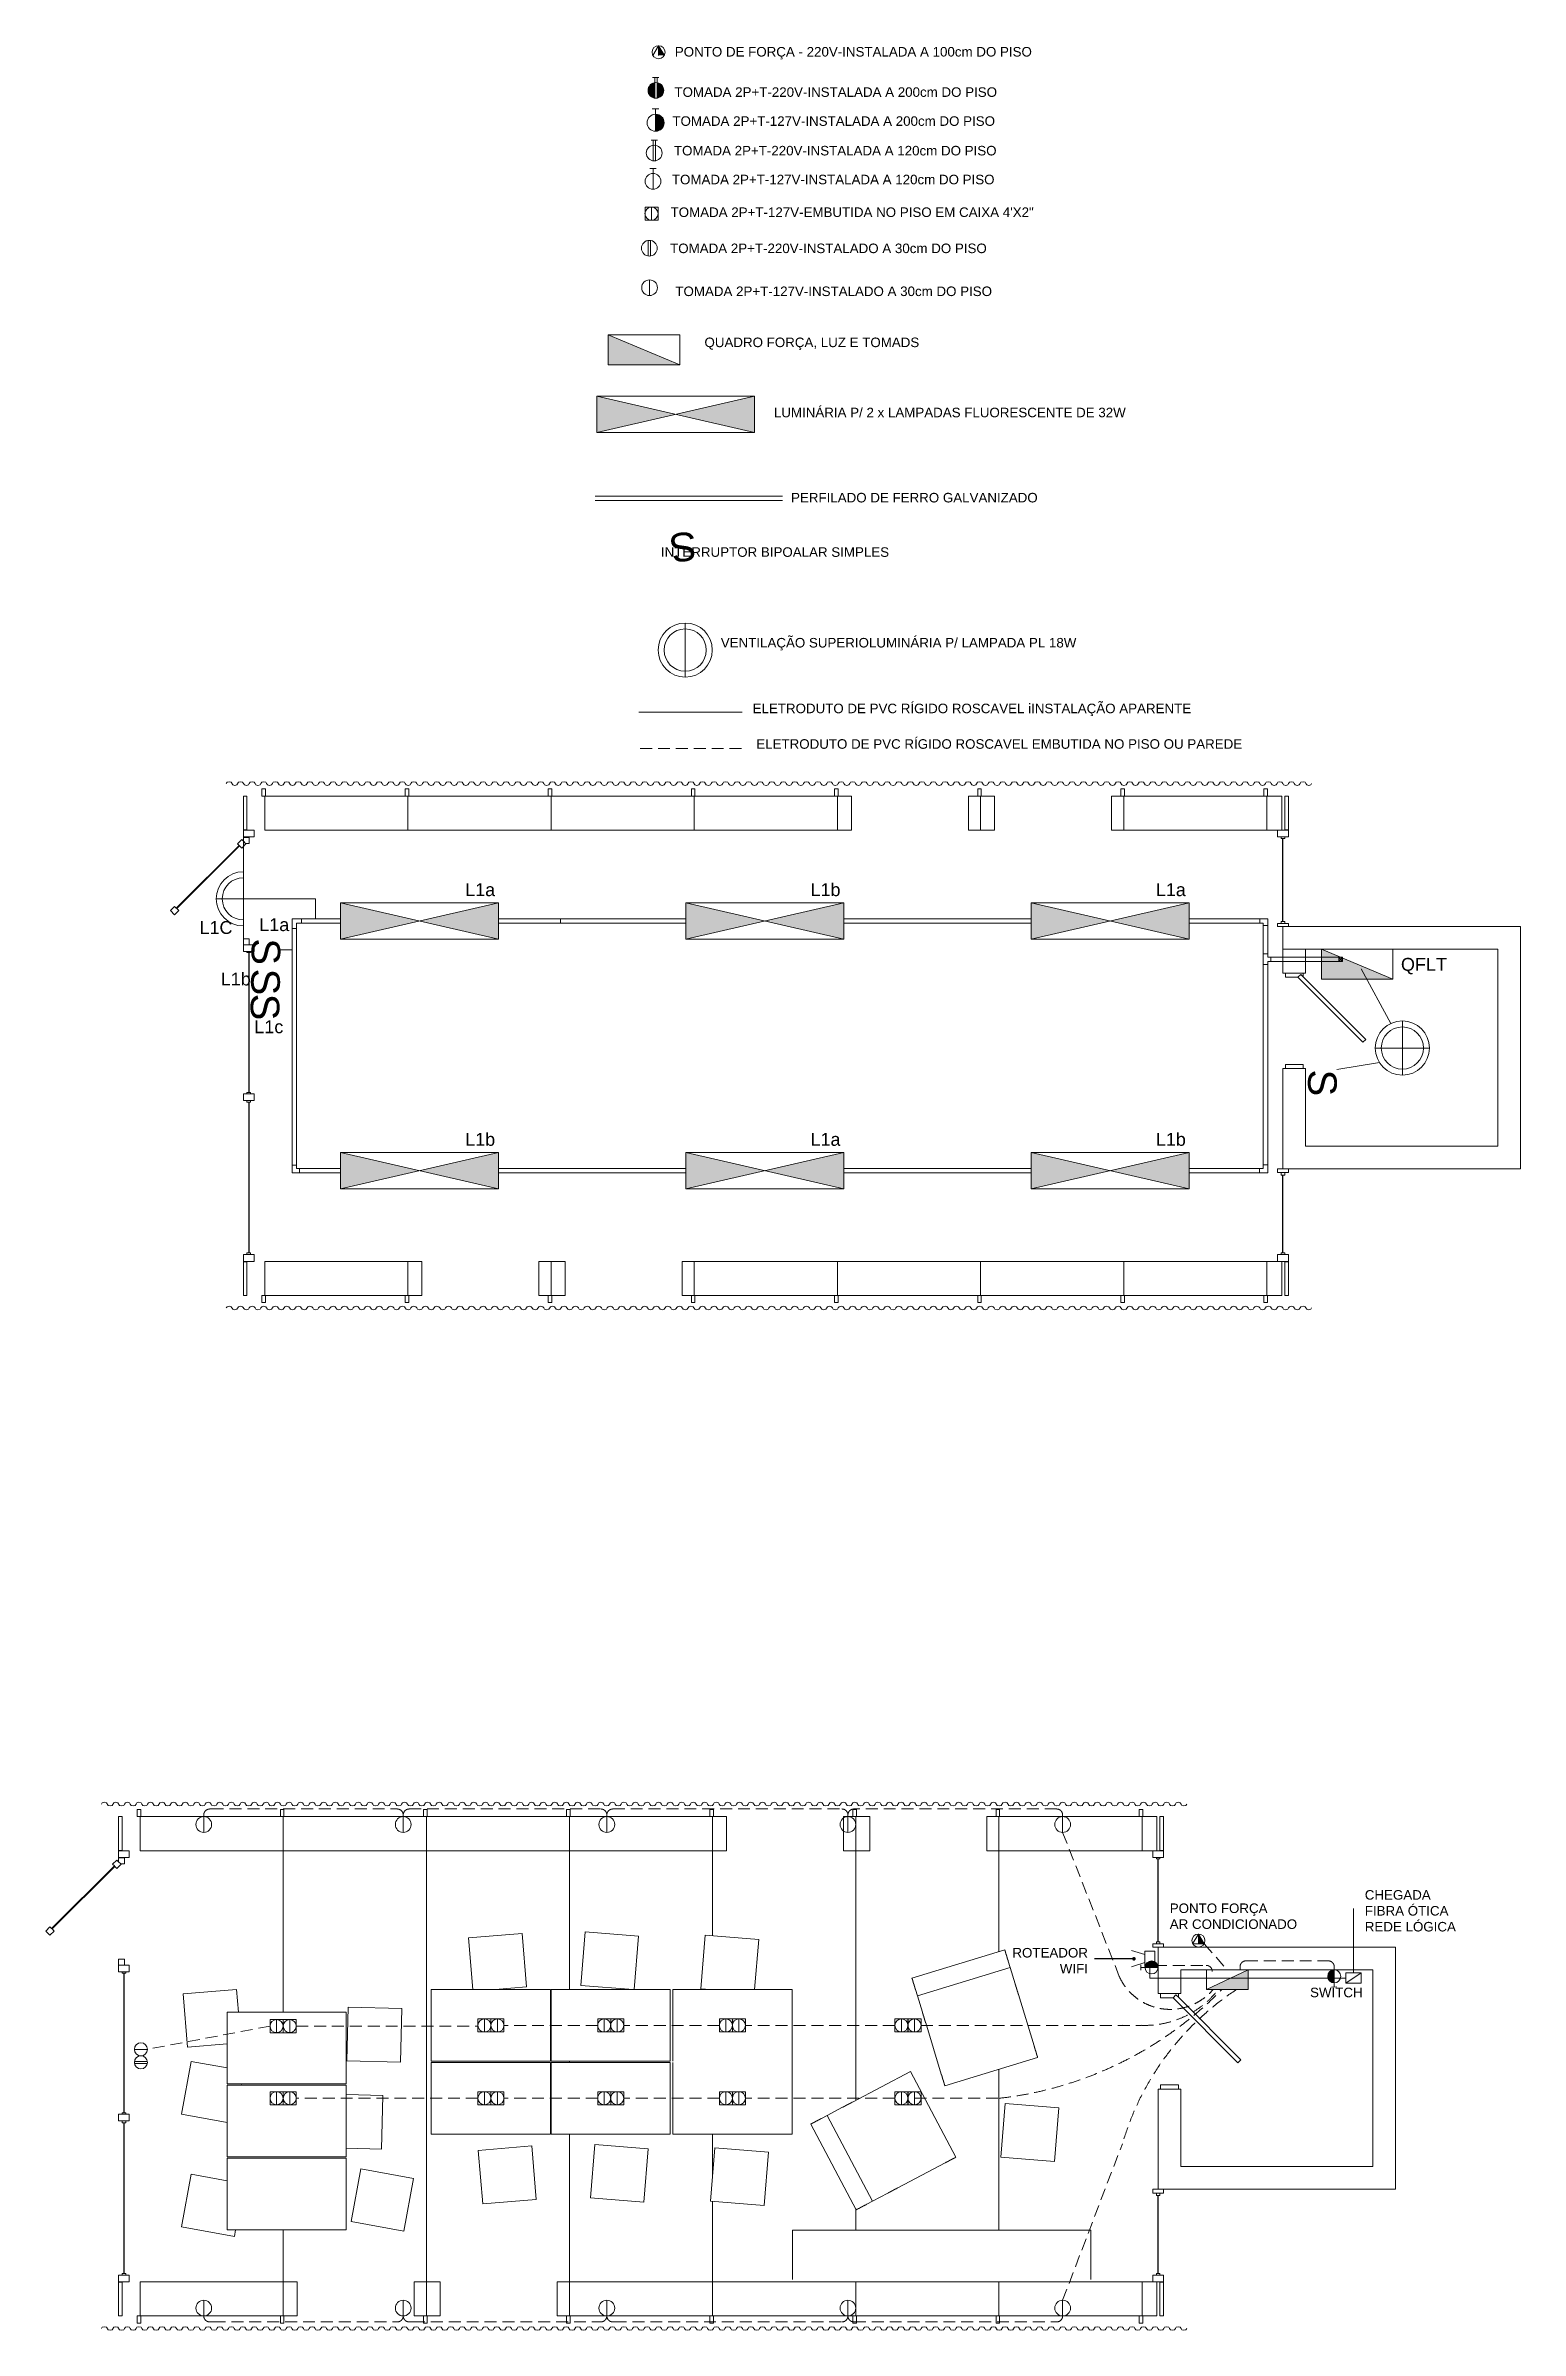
# Model space of a CAD drawing. Extents: x -28639 to -16277, y -1102 to 18050.
import ezdxf

# ---------------------------------------------------------------- set-up
doc = ezdxf.new("R2010")
doc.units = 0
doc.header["$LTSCALE"] = 5
doc.header["$MEASUREMENT"] = 0
doc.linetypes.add('HIDDEN', pattern=[0.375, 0.25, -0.125])
doc.layers.get('0').update_dxf_attribs({"color": 1, "linetype": 'CONTINUOUS', "lineweight": 13})
for name, color, linetype, lineweight in [('Anotações', 54, 'CONTINUOUS', 5), ('ArqElet', 11, 'CONTINUOUS', 5), ('Visto', 144, 'CONTINUOUS', 9)]:
    doc.layers.add(name, color=color, linetype=linetype, lineweight=lineweight)
doc.layers.add('Elétrica', color=7, linetype='CONTINUOUS', lineweight=18, true_color=0x0000e0)
doc.layers.add('Mobiliário', color=151, linetype='CONTINUOUS', lineweight=9, plot=False)
doc.styles.get("Standard").update_dxf_attribs({"font": 'arial.ttf'})
doc.dimstyles.get("Standard").update_dxf_attribs({"dimtxt": 80, "dimasz": 30, "dimexe": 0.18, "dimexo": 0.0625, "dimgap": 30, "dimtad": 1, "dimlfac": 0.001, "dimzin": 0, "dimdsep": 46, "dimtxsty": 'Standard', "dimblk": 'DOT', "dimcen": 0.09, "dimclrd": 8, "dimclre": 8, "dimadec": 0, "dimazin": 0, "dimtfac": 1, "dimtdec": 4, "dimtofl": 0, "dimtmove": 2, "dimatfit": 3, "dimldrblk": 'DOT', "dimfxl": 300, "dimfxlon": 1, "dimtolj": 1, "dimtzin": 0, "dimarcsym": 0})

msp = doc.modelspace()

# ---------------------------------------------------------------- texts
at = {"layer": 'Anotações'}
for s, insert, char_height, width, attachment_point in [('PONTO DE FORÇA - 220V-INSTALADA A 100cm DO PISO', (-20372, 18039), 80, 3209.11, 3), ('TOMADA 2P+T-220V-INSTALADA A 200cm DO PISO', (-20664, 17701), 80, 3209.11, 3), ('TOMADA 2P+T-127V-INSTALADA A 200cm DO PISO', (-20681, 17458), 80, 3209.11, 3), ('TOMADA 2P+T-220V-INSTALADA A 120cm DO PISO', (-20668, 17210), 80, 3209.11, 3), ('TOMADA 2P+T-127V-INSTALADA A 120cm DO PISO', (-20685, 16968), 80, 3209.11, 3), ('TOMADA 2P+T-127V-EMBUTIDA NO PISO EM CAIXA 4\'X2"', (-20356, 16694), 80, 3209.11, 3), ('TOMADA 2P+T-220V-INSTALADO A 30cm DO PISO', (-20750, 16391), 80, 3209.11, 3), ('TOMADA 2P+T-127V-INSTALADO A 30cm DO PISO', (-20706, 16031), 80, 3209.11, 3), ('QUADRO FORÇA, LUZ E TOMADS', (-21316, 15603), 80, 3209.11, 3), ('LUMINÁRIA P/ 2 x LAMPADAS FLUORESCENTE DE 32W', (-19585, 15015), 80, 4667.75, 3), ('PERFILADO DE FERRO GALVANIZADO ', (-20323, 14301), 80, 3209.11, 3), ('INTERRUPTOR BIPOALAR SIMPLES', (-21569, 13845), 80, 3209.11, 3), ('VENTILAÇÃO SUPERIOLUMINÁRIA P/ LAMPADA PL 18W', (-19999, 13085), 80, 3209.11, 3), ('ELETRODUTO DE PVC RÍGIDO ROSCAVEL iINSTALAÇÃO APARENTE', (-19037, 12534), 80, 3929.54, 3), ('ELETRODUTO DE PVC RÍGIDO ROSCAVEL EMBUTIDA NO PISO OU PAREDE', (-18609, 12236), 80, 4466.46, 3), ('L1a', (-25123, 10919), 108, 3601.67, 7), ('L1b', (-22228, 10919), 108, 3601.67, 7), ('L1a', (-19333, 10919), 108, 3601.67, 7), ('L1a', (-26849, 10626), 108, 3601.67, 7), ('L1C', (-27350, 10602), 108, 3601.67, 7), ('QFLT', (-17278, 10265), 108, 3601.67, 7), ('L1b', (-27172, 10170), 108, 3601.67, 7), ('L1c', (-26890, 9770), 108, 3601.67, 7), ('L1b', (-25123, 8826), 108, 3601.67, 7), ('L1a', (-22228, 8826), 108, 3601.67, 7), ('L1b', (-19333, 8826), 108, 3601.67, 7), ('{\\pxt0.0375;CHEGADA \\PFIBRA ÓTICA\\PREDE LÓGICA}', (-17581, 2588), 80, 1401.67, 1), ('PONTO FORÇA \\PAR CONDICIONADO', (-19216, 2476), 80, 1401.67, 1), ('{\\pxt0.0375;SWITCH}', (-18040, 1689), 80, 1401.67, 7)]:
    msp.add_mtext(s, dxfattribs=dict(at, insert=insert, char_height=char_height, width=width, attachment_point=attachment_point))
at = {"layer": 'Anotações', "color": 3, "char_height": 240, "width": 8003.72, "attachment_point": 7}
for insert, rotation in [((-23197, 13983), 186.437), ((-26917, 10567), 270), ((-26920, 10313), 270), ((-26924, 10103), 270), ((-18060, 9467), 270)]:
    msp.add_mtext('S', dxfattribs=dict(at, insert=insert, rotation=rotation))
at = {"layer": 'ArqElet', "insert": (-19902, 2103), "char_height": 80, "width": 1401.67, "attachment_point": 3}
msp.add_mtext('{\\pxt0.0375;ROTEADOR\\PWIFI}', dxfattribs=at)

# ---------------------------------------------------------------- blocks, each defined once
blk = doc.blocks.new('_Dot')
at = {"color": 0, "linetype": 'ByBlock', "lineweight": -2}
blk.add_line((-0.5, 0), (-1, 0), dxfattribs=at)
at = {"color": 0, "linetype": 'ByBlock', "const_width": 0.5}
blk.add_lwpolyline([(-0.25, 0, 1), (0.25, 0, 1)], format="xyb", close=True, dxfattribs=at)
blk = doc.blocks.new('TP')
for p, q in [((7873, -17549), (7782, -17549)), ((7782, -17549), (7782, -17641)), ((7827, -17641), (7827, -17549)), ((7873, -17549), (7873, -17641)), ((7782, -17641), (7873, -17641))]:
    blk.add_line(p, q)
blk.add_circle((7827, -17595), 45.7)
blk = doc.blocks.new('lum')
h = blk.add_hatch(color=3)
h.dxf.hatch_style = 1
h.paths.add_polyline_path([(-23358, 14960), (-24020, 15113), (-24020, 14807)])
h.paths.add_polyline_path([(-22696, 14807), (-22696, 15113), (-23358, 14960)])
at = {"color": 3}
for p, q in [((-24020, 15113), (-22696, 14807)), ((-22696, 15113), (-24020, 14807))]:
    blk.add_line(p, q, dxfattribs=at)
blk.add_lwpolyline([(-24020, 15113), (-22696, 15113), (-22696, 14807), (-24020, 14807)], close=True, dxfattribs=at)

# ---------------------------------------------------------------- hatches: boundary and pattern name
h = msp.add_hatch(color=3)
h.dxf.hatch_style = 1
h.paths.add_polyline_path([(-23501, 18050), (-23501, 17968), (-23453, 17968)])
h = msp.add_hatch(color=256)
h.dxf.hatch_style = 1
h.paths.add_polyline_path([(-23514, 17610, 0.371046), (-23458, 17675, 0.371046), (-23514, 17740)])
h.paths.add_polyline_path([(-23534, 17610), (-23534, 17740, 0.371046), (-23590, 17675, 0.371046)])
h = msp.add_hatch(color=256)
h.dxf.hatch_style = 1
h.paths.add_polyline_path([(-23526, 17333, 0.414214), (-23455, 17404, 0.414214), (-23526, 17475)])
h = msp.add_hatch(color=1)
h.dxf.hatch_style = 1
h.paths.add_polyline_path([(-23323, 15375), (-23923, 15625), (-23923, 15375)])
h = msp.add_hatch(color=1)
h.dxf.hatch_style = 1
h.paths.add_polyline_path([(-17345, 10225), (-17945, 10475), (-17945, 10225)])
h = msp.add_hatch(color=3)
h.dxf.hatch_style = 1
h.paths.add_polyline_path([(-18928, 2138), (-18976, 2220), (-18976, 2138)])
h = msp.add_hatch(color=256)
h.dxf.hatch_style = 1
h.paths.add_polyline_path([(-19313, 1940, 1), (-19423, 1940)])
h = msp.add_hatch(color=256)
h.dxf.hatch_style = 1
h.paths.add_polyline_path([(-18558, 1755), (-18558, 1920), (-18908, 1755)])
h = msp.add_hatch(color=256)
h.dxf.hatch_style = 1
h.paths.add_polyline_path([(-17837, 1810), (-17837, 1920, 0.414214), (-17892, 1865, 0.414214)])

# ---------------------------------------------------------------- linework, layer by layer
at = {"color": 3}
for p, q in [((-23549, 17968), (-23501, 18050)), ((-23501, 18050), (-23453, 17968)), ((-23501, 18050), (-23501, 17968)), ((-23923, 15625), (-23323, 15375)), ((-23673, 15625), (-23323, 15625)), ((-17945, 10475), (-17345, 10225)), ((-17695, 10475), (-17345, 10475)), ((-19024, 2138), (-18976, 2220)), ((-19024, 2138), (-18928, 2138)), ((-18976, 2220), (-18928, 2138)), ((-18976, 2220), (-18976, 2138)), ((-27896, 1253), (-27786, 1253)), ((-27895, 1152), (-27787, 1152)), ((-27895, 1135), (-27787, 1135))]:
    msp.add_line(p, q, dxfattribs=at)
for p, q in [((-23551, 17782), (-23498, 17783)), ((-23534, 17610), (-23534, 17783)), ((-23514, 17610), (-23514, 17783)), ((-23555, 17520), (-23498, 17521)), ((-23526, 17333), (-23526, 17521)), ((-23564, 17257), (-23511, 17258)), ((-23548, 17085), (-23548, 17257)), ((-23528, 17085), (-23528, 17258)), ((-23575, 17020), (-23522, 17021)), ((-23548, 16847), (-23548, 17021)), ((-23589, 16287), (-23589, 16418)), ((-23569, 16287), (-23569, 16418)), ((-23577, 15955), (-23577, 16087)), ((-24033, 14274), (-22462, 14274)), ((-24033, 14236), (-22462, 14236)), ((-23278, 13210), (-23278, 12757)), ((-23667, 12463), (-22800, 12463)), ((-26982, 10563), (-26982, 11475)), ((-26982, 11124), (-26982, 10671)), ((-27209, 10898), (-26982, 10898)), ((-26982, 10898), (-26378, 10898)), ((-26574, 10731), (-26167, 10731)), ((-26574, 10731), (-26574, 8600)), ((-26495, 10693), (-26495, 10731)), ((-26378, 10898), (-26378, 10731)), ((-24843, 10731), (-23272, 10731)), ((-24323, 10731), (-24323, 10693)), ((-21948, 10731), (-20377, 10731)), ((-19053, 10731), (-18394, 10731)), ((-18461, 10731), (-18461, 10693)), ((-18394, 10731), (-18394, 10410)), ((-26574, 10648), (-26536, 10648)), ((-26536, 10693), (-26167, 10693)), ((-26536, 10693), (-26536, 10410)), ((-24843, 10693), (-23272, 10693)), ((-21948, 10693), (-20377, 10693)), ((-19053, 10693), (-18432, 10693)), ((-18432, 10693), (-18432, 8638)), ((-18432, 10674), (-18394, 10674)), ((-26682, 10471), (-26574, 10471)), ((-26536, 10410), (-26536, 8638)), ((-18394, 10436), (-18432, 10436)), ((-18394, 10348), (-18432, 10348)), ((-18394, 10410), (-17768, 10410)), ((-18394, 10372), (-17768, 10372)), ((-18394, 10372), (-18394, 8600)), ((-17799, 10410), (-17799, 10372)), ((-17799, 10410), (-17768, 10372)), ((-17768, 10410), (-17799, 10372)), ((-17768, 10410), (-17768, 10372)), ((-17363, 9852), (-17611, 10310)), ((-17266, 9874), (-17266, 9420)), ((-17493, 9647), (-17039, 9647)), ((-17816, 9467), (-17459, 9527)), ((-26574, 8664), (-26536, 8664)), ((-26536, 8638), (-26167, 8638)), ((-26512, 8638), (-26512, 8600)), ((-24843, 8638), (-23272, 8638)), ((-21948, 8638), (-20377, 8638)), ((-19053, 8638), (-18432, 8638)), ((-18464, 8638), (-18464, 8600)), ((-18432, 8668), (-18394, 8668)), ((-26574, 8600), (-26167, 8600)), ((-24843, 8600), (-23272, 8600)), ((-21948, 8600), (-20377, 8600)), ((-19053, 8600), (-18394, 8600)), ((-27264, 3268), (-27232, 3268)), ((-25592, 3268), (-25560, 3268)), ((-25592, 3268), (-25560, 3268)), ((-21864, 3268), (-21832, 3268)), ((-21864, 3268), (-21832, 3268)), ((-27314, 3204), (-27314, 3218)), ((-27314, 3072), (-27314, 3204)), ((-25642, 3204), (-25642, 3218)), ((-25642, 3072), (-25642, 3204)), ((-23935, 3204), (-23935, 3218)), ((-23935, 3072), (-23935, 3204)), ((-21914, 3204), (-21914, 3218)), ((-21914, 3072), (-21914, 3204)), ((-20114, 3204), (-20114, 3218)), ((-20114, 3072), (-20114, 3204)), ((-19458, 1918), (-19458, 1962)), ((-19313, 1940), (-19458, 1940)), ((-18558, 1920), (-18908, 1755)), ((-17837, 1920), (-17837, 1945)), ((-17837, 1920), (-17837, 1775)), ((-17815, 1776), (-17859, 1775)), ((-22382, 1154), (-22382, 1143)), ((-27314, -982), (-27314, -850)), ((-25642, -982), (-25642, -850)), ((-23935, -982), (-23935, -850)), ((-21914, -982), (-21914, -850)), ((-20114, -982), (-20114, -850)), ((-27264, -1032), (-27232, -1032)), ((-23885, -1032), (-23854, -1032)), ((-23885, -1032), (-23854, -1032))]:
    msp.add_line(p, q)
at = {"color": 4, "linetype": 'HIDDEN', "ltscale": 80}
for p, q in [((-23656, 12158), (-22790, 12158)), ((-27248, 3268), (-25692, 3268)), ((-25592, 3268), (-23985, 3268)), ((-23885, 3268), (-21964, 3268)), ((-20164, 3268), (-21832, 3268)), ((-20114, 3072), (-19639, 1864)), ((-18928, 2138), (-18733, 1920)), ((-19340, 1957), (-18910, 1957)), ((-18627, 1920), (-18627, 1945)), ((-18577, 1995), (-17887, 1995)), ((-26758, 1448), (-27786, 1253)), ((-26539, 1448), (-25016, 1448)), ((-24012, 1454), (-24797, 1454)), ((-22991, 1454), (-23793, 1454)), ((-21520, 1454), (-22772, 1454)), ((-21301, 1454), (-19454, 1454)), ((-25016, 843), (-26539, 843)), ((-24012, 843), (-24797, 843)), ((-22991, 843), (-23793, 843)), ((-21520, 843), (-22772, 843)), ((-21356, 843), (-20648, 843)), ((-20114, -850), (-19613, 462)), ((-27232, -1032), (-25692, -1032)), ((-25592, -1032), (-25560, -1032)), ((-25592, -1032), (-25560, -1032)), ((-25560, -1032), (-23985, -1032)), ((-23870, -1032), (-21964, -1032)), ((-21864, -1032), (-20164, -1032))]:
    msp.add_line(p, q, dxfattribs=at)
at = {"color": 1}
for points in [[(-23923, 15375), (-23323, 15375), (-23323, 15625), (-23923, 15625)], [(-17945, 10225), (-17345, 10225), (-17345, 10475), (-17945, 10475)]]:
    msp.add_lwpolyline(points, close=True, dxfattribs=at)
msp.add_lwpolyline([(-18908, 1920), (-18558, 1920), (-18558, 1755), (-18908, 1755)], close=True)
at = {"color": 3}
for centre in [(-23501, 17995), (-18976, 2165), (-27841, 1253), (-27841, 1144)]:
    msp.add_circle(centre, 54.9, dxfattribs=at)
for centre, radius in [((-23524, 17675), 65.9), ((-23526, 17404), 71.3), ((-23538, 17150), 65.9), ((-23548, 16913), 65.9), ((-23579, 16352), 65.9), ((-23577, 16021), 65.9), ((-23278, 12983), 227), ((-23278, 12983), 177), ((-17266, 9647), 227), ((-17266, 9647), 177), ((-27314, 3138), 65.9), ((-25642, 3138), 65.9), ((-23935, 3138), 65.9), ((-21914, 3138), 65.9), ((-20114, 3138), 65.9), ((-19368, 1940), 54.9), ((-17837, 1865), 54.9), ((-27314, -916), 65.9), ((-25642, -916), 65.9), ((-23935, -916), 65.9), ((-21914, -916), 65.9), ((-20114, -916), 65.9)]:
    msp.add_circle(centre, radius)
for centre, radius, start, end in [((-26982, 10898), 227, 90, 270), ((-26982, 10898), 177, 90, 270), ((-19626, 1504), 50, 270, 284.2536)]:
    msp.add_arc(centre, radius, start, end)
at = {"color": 4, "linetype": 'HIDDEN', "ltscale": 80}
for centre, radius, start, end in [((-27264, 3218), 50, 90, 180), ((-25692, 3218), 50, 0, 90), ((-25592, 3218), 50, 90, 180), ((-23985, 3218), 50, 0, 90), ((-23885, 3218), 50, 90, 180), ((-21964, 3218), 50, 0, 90), ((-21864, 3218), 50, 90, 180), ((-20164, 3218), 50, 0, 90), ((-18910, 1907), 50, 0, 90), ((-18577, 1945), 50, 90, 180), ((-17887, 1945), 50, 0, 90), ((-20994, 3923), 3100, 276.4106, 315.6215), ((-19212, 2057), 469, 204.3032, 319.993), ((-17383, -187), 2322, 123.2246, 163.7686), ((-19424, 2233), 779, 267.8234, 322.1841), ((-27264, -982), 50, 180, 270), ((-25692, -982), 50, 270, 0), ((-25592, -982), 50, 180, 270), ((-23985, -982), 50, 270, 0), ((-23885, -982), 50, 180, 270), ((-21964, -982), 50, 270, 0), ((-21864, -982), 50, 180, 270), ((-20164, -982), 50, 270, 0)]:
    msp.add_arc(centre, radius, start, end, dxfattribs=at)
at = {"layer": 'ArqElet'}
for p, q in [((-27126, 11864), (-27119, 11875)), ((-27119, 11875), (-27102, 11879)), ((-27102, 11879), (-27084, 11875)), ((-27084, 11875), (-27070, 11853)), ((-27036, 11853), (-27022, 11875)), ((-27022, 11875), (-27005, 11879)), ((-27005, 11879), (-26988, 11875)), ((-26988, 11875), (-26973, 11853)), ((-26932, 11864), (-26925, 11875)), ((-26925, 11875), (-26908, 11879)), ((-26908, 11879), (-26891, 11875)), ((-26891, 11875), (-26884, 11864)), ((-26835, 11864), (-26828, 11875)), ((-26828, 11875), (-26811, 11879)), ((-26811, 11879), (-26794, 11875)), ((-26794, 11875), (-26787, 11864)), ((-26739, 11864), (-26731, 11875)), ((-26731, 11875), (-26714, 11879)), ((-26714, 11879), (-26697, 11875)), ((-26697, 11875), (-26683, 11853)), ((-26649, 11853), (-26635, 11875)), ((-26635, 11875), (-26618, 11879)), ((-26618, 11879), (-26600, 11875)), ((-26600, 11875), (-26586, 11853)), ((-26552, 11853), (-26538, 11875)), ((-26538, 11875), (-26521, 11879)), ((-26521, 11879), (-26504, 11875)), ((-26504, 11875), (-26489, 11853)), ((-26455, 11853), (-26441, 11875)), ((-26441, 11875), (-26424, 11879)), ((-26424, 11879), (-26407, 11875)), ((-26407, 11875), (-26400, 11864)), ((-26351, 11864), (-26344, 11875)), ((-26344, 11875), (-26327, 11879)), ((-26327, 11879), (-26310, 11875)), ((-26310, 11875), (-26303, 11864)), ((-26255, 11864), (-26247, 11875)), ((-26247, 11875), (-26230, 11879)), ((-26230, 11879), (-26213, 11875)), ((-26213, 11875), (-26206, 11864)), ((-26158, 11864), (-26151, 11875)), ((-26151, 11875), (-26134, 11879)), ((-26134, 11879), (-26116, 11875)), ((-26116, 11875), (-26109, 11864)), ((-26061, 11864), (-26054, 11875)), ((-26054, 11875), (-26037, 11879)), ((-26037, 11879), (-26020, 11875)), ((-26020, 11875), (-26013, 11864)), ((-25964, 11864), (-25957, 11875)), ((-25957, 11875), (-25940, 11879)), ((-25940, 11879), (-25923, 11875)), ((-25923, 11875), (-25909, 11853)), ((-25874, 11853), (-25860, 11875)), ((-25860, 11875), (-25843, 11879)), ((-25843, 11879), (-25826, 11875)), ((-25826, 11875), (-25819, 11864)), ((-25771, 11864), (-25763, 11875)), ((-25763, 11875), (-25746, 11879)), ((-25746, 11879), (-25729, 11875)), ((-25729, 11875), (-25722, 11864)), ((-25681, 11853), (-25667, 11875)), ((-25667, 11875), (-25650, 11879)), ((-25650, 11879), (-25632, 11875)), ((-25632, 11875), (-25625, 11864)), ((-25577, 11864), (-25570, 11875)), ((-25570, 11875), (-25553, 11879)), ((-25553, 11879), (-25536, 11875)), ((-25536, 11875), (-25529, 11864)), ((-25480, 11864), (-25473, 11875)), ((-25473, 11875), (-25456, 11879)), ((-25456, 11879), (-25439, 11875)), ((-25439, 11875), (-25432, 11864)), ((-25383, 11864), (-25376, 11875)), ((-25376, 11875), (-25359, 11879)), ((-25359, 11879), (-25342, 11875)), ((-25342, 11875), (-25335, 11864)), ((-25287, 11864), (-25279, 11875)), ((-25279, 11875), (-25262, 11879)), ((-25262, 11879), (-25245, 11875)), ((-25245, 11875), (-25238, 11864)), ((-25190, 11864), (-25183, 11875)), ((-25183, 11875), (-25166, 11879)), ((-25166, 11879), (-25148, 11875)), ((-25148, 11875), (-25134, 11853)), ((-25093, 11864), (-25086, 11875)), ((-25086, 11875), (-25069, 11879)), ((-25069, 11879), (-25052, 11875)), ((-25052, 11875), (-25045, 11864)), ((-24996, 11864), (-24989, 11875)), ((-24989, 11875), (-24972, 11879)), ((-24972, 11879), (-24955, 11875)), ((-24955, 11875), (-24948, 11864)), ((-24899, 11864), (-24892, 11875)), ((-24892, 11875), (-24875, 11879)), ((-24875, 11879), (-24858, 11875)), ((-24858, 11875), (-24851, 11864)), ((-24803, 11864), (-24795, 11875)), ((-24795, 11875), (-24778, 11879)), ((-24778, 11879), (-24761, 11875)), ((-24761, 11875), (-24754, 11864)), ((-24706, 11864), (-24699, 11875)), ((-24699, 11875), (-24682, 11879)), ((-24682, 11879), (-24664, 11875)), ((-24664, 11875), (-24650, 11853)), ((-24609, 11864), (-24602, 11875)), ((-24602, 11875), (-24585, 11879)), ((-24585, 11879), (-24568, 11875)), ((-24568, 11875), (-24553, 11853)), ((-24519, 11853), (-24505, 11875)), ((-24505, 11875), (-24488, 11879)), ((-24488, 11879), (-24471, 11875)), ((-24471, 11875), (-24464, 11864)), ((-24422, 11853), (-24408, 11875)), ((-24408, 11875), (-24391, 11879)), ((-24391, 11879), (-24374, 11875)), ((-24374, 11875), (-24360, 11853)), ((-24319, 11864), (-24311, 11875)), ((-24311, 11875), (-24294, 11879)), ((-24294, 11879), (-24277, 11875)), ((-24277, 11875), (-24263, 11853)), ((-24222, 11864), (-24215, 11875)), ((-24215, 11875), (-24198, 11879)), ((-24198, 11879), (-24180, 11875)), ((-24180, 11875), (-24173, 11864)), ((-24125, 11864), (-24118, 11875)), ((-24118, 11875), (-24101, 11879)), ((-24101, 11879), (-24084, 11875)), ((-24084, 11875), (-24069, 11853)), ((-24028, 11864), (-24021, 11875)), ((-24021, 11875), (-24004, 11879)), ((-24004, 11879), (-23987, 11875)), ((-23987, 11875), (-23980, 11864)), ((-23931, 11864), (-23924, 11875)), ((-23924, 11875), (-23907, 11879)), ((-23907, 11879), (-23890, 11875)), ((-23890, 11875), (-23883, 11864)), ((-23835, 11864), (-23828, 11875)), ((-23828, 11875), (-23810, 11879)), ((-23810, 11879), (-23793, 11875)), ((-23793, 11875), (-23779, 11853)), ((-23745, 11853), (-23731, 11875)), ((-23731, 11875), (-23714, 11879)), ((-23714, 11879), (-23696, 11875)), ((-23696, 11875), (-23689, 11864)), ((-23641, 11864), (-23634, 11875)), ((-23634, 11875), (-23617, 11879)), ((-23617, 11879), (-23600, 11875)), ((-23600, 11875), (-23593, 11864)), ((-23544, 11864), (-23537, 11875)), ((-23537, 11875), (-23520, 11879)), ((-23520, 11879), (-23503, 11875)), ((-23503, 11875), (-23489, 11853)), ((-23454, 11853), (-23440, 11875)), ((-23440, 11875), (-23423, 11879)), ((-23423, 11879), (-23406, 11875)), ((-23406, 11875), (-23399, 11864)), ((-23358, 11853), (-23344, 11875)), ((-23344, 11875), (-23326, 11879)), ((-23326, 11879), (-23309, 11875)), ((-23309, 11875), (-23295, 11853)), ((-23261, 11853), (-23247, 11875)), ((-23247, 11875), (-23230, 11879)), ((-23230, 11879), (-23212, 11875)), ((-23212, 11875), (-23198, 11853)), ((-23164, 11853), (-23150, 11875)), ((-23150, 11875), (-23133, 11879)), ((-23133, 11879), (-23116, 11875)), ((-23116, 11875), (-23102, 11853)), ((-23060, 11864), (-23053, 11875)), ((-23053, 11875), (-23036, 11879)), ((-23036, 11879), (-23019, 11875)), ((-23019, 11875), (-23012, 11864)), ((-22963, 11864), (-22956, 11875)), ((-22956, 11875), (-22939, 11879)), ((-22939, 11879), (-22922, 11875)), ((-22922, 11875), (-22915, 11864)), ((-22867, 11864), (-22860, 11875)), ((-22860, 11875), (-22842, 11879)), ((-22842, 11879), (-22825, 11875)), ((-22825, 11875), (-22818, 11864)), ((-22770, 11864), (-22763, 11875)), ((-22763, 11875), (-22746, 11879)), ((-22746, 11879), (-22728, 11875)), ((-22728, 11875), (-22721, 11864)), ((-22673, 11864), (-22666, 11875)), ((-22666, 11875), (-22649, 11879)), ((-22649, 11879), (-22632, 11875)), ((-22632, 11875), (-22625, 11864)), ((-22576, 11864), (-22569, 11875)), ((-22569, 11875), (-22552, 11879)), ((-22552, 11879), (-22535, 11875)), ((-22535, 11875), (-22528, 11864)), ((-22479, 11864), (-22472, 11875)), ((-22472, 11875), (-22455, 11879)), ((-22455, 11879), (-22438, 11875)), ((-22438, 11875), (-22431, 11864)), ((-22383, 11864), (-22376, 11875)), ((-22376, 11875), (-22358, 11879)), ((-22358, 11879), (-22341, 11875)), ((-22341, 11875), (-22334, 11864)), ((-22286, 11864), (-22279, 11875)), ((-22279, 11875), (-22262, 11879)), ((-22262, 11879), (-22244, 11875)), ((-22244, 11875), (-22237, 11864)), ((-22189, 11864), (-22182, 11875)), ((-22182, 11875), (-22165, 11879)), ((-22165, 11879), (-22148, 11875)), ((-22148, 11875), (-22141, 11864)), ((-22092, 11864), (-22085, 11875)), ((-22085, 11875), (-22068, 11879)), ((-22068, 11879), (-22051, 11875)), ((-22051, 11875), (-22044, 11864)), ((-21995, 11864), (-21988, 11875)), ((-21988, 11875), (-21971, 11879)), ((-21971, 11879), (-21954, 11875)), ((-21954, 11875), (-21947, 11864)), ((-21899, 11864), (-21892, 11875)), ((-21892, 11875), (-21874, 11879)), ((-21874, 11879), (-21857, 11875)), ((-21857, 11875), (-21850, 11864)), ((-21802, 11864), (-21795, 11875)), ((-21795, 11875), (-21778, 11879)), ((-21778, 11879), (-21760, 11875)), ((-21760, 11875), (-21753, 11864)), ((-21705, 11864), (-21698, 11875)), ((-21698, 11875), (-21681, 11879)), ((-21681, 11879), (-21664, 11875)), ((-21664, 11875), (-21657, 11864)), ((-21608, 11864), (-21601, 11875)), ((-21601, 11875), (-21584, 11879)), ((-21584, 11879), (-21567, 11875)), ((-21567, 11875), (-21560, 11864)), ((-21511, 11864), (-21504, 11875)), ((-21504, 11875), (-21487, 11879)), ((-21487, 11879), (-21470, 11875)), ((-21470, 11875), (-21463, 11864)), ((-21422, 11853), (-21408, 11875)), ((-21408, 11875), (-21390, 11879)), ((-21390, 11879), (-21373, 11875)), ((-21373, 11875), (-21359, 11853)), ((-21325, 11853), (-21311, 11875)), ((-21311, 11875), (-21294, 11879)), ((-21294, 11879), (-21276, 11875)), ((-21276, 11875), (-21269, 11864)), ((-21221, 11864), (-21214, 11875)), ((-21214, 11875), (-21197, 11879)), ((-21197, 11879), (-21180, 11875)), ((-21180, 11875), (-21173, 11864)), ((-21124, 11864), (-21117, 11875)), ((-21117, 11875), (-21100, 11879)), ((-21100, 11879), (-21083, 11875)), ((-21083, 11875), (-21069, 11853)), ((-21034, 11853), (-21020, 11875)), ((-21020, 11875), (-21003, 11879)), ((-21003, 11879), (-20986, 11875)), ((-20986, 11875), (-20972, 11853)), ((-20938, 11853), (-20924, 11875)), ((-20924, 11875), (-20906, 11879)), ((-20906, 11879), (-20889, 11875)), ((-20889, 11875), (-20875, 11853)), ((-20841, 11853), (-20827, 11875)), ((-20827, 11875), (-20810, 11879)), ((-20810, 11879), (-20792, 11875)), ((-20792, 11875), (-20778, 11853)), ((-20737, 11864), (-20730, 11875)), ((-20730, 11875), (-20713, 11879)), ((-20713, 11879), (-20696, 11875)), ((-20696, 11875), (-20689, 11864)), ((-20640, 11864), (-20633, 11875)), ((-20633, 11875), (-20616, 11879)), ((-20616, 11879), (-20599, 11875)), ((-20599, 11875), (-20592, 11864)), ((-20550, 11853), (-20536, 11875)), ((-20536, 11875), (-20519, 11879)), ((-20519, 11879), (-20502, 11875)), ((-20502, 11875), (-20488, 11853)), ((-20454, 11853), (-20440, 11875)), ((-20440, 11875), (-20422, 11879)), ((-20422, 11879), (-20405, 11875)), ((-20405, 11875), (-20391, 11853)), ((-20357, 11853), (-20343, 11875)), ((-20343, 11875), (-20326, 11879)), ((-20326, 11879), (-20308, 11875)), ((-20308, 11875), (-20294, 11853)), ((-20253, 11864), (-20246, 11875)), ((-20246, 11875), (-20229, 11879)), ((-20229, 11879), (-20212, 11875)), ((-20212, 11875), (-20205, 11864)), ((-20156, 11864), (-20149, 11875)), ((-20149, 11875), (-20132, 11879)), ((-20132, 11879), (-20115, 11875)), ((-20115, 11875), (-20108, 11864)), ((-20059, 11864), (-20052, 11875)), ((-20052, 11875), (-20035, 11879)), ((-20035, 11879), (-20018, 11875)), ((-20018, 11875), (-20011, 11864)), ((-19963, 11864), (-19956, 11875)), ((-19956, 11875), (-19938, 11879)), ((-19938, 11879), (-19921, 11875)), ((-19921, 11875), (-19914, 11864)), ((-19866, 11864), (-19859, 11875)), ((-19859, 11875), (-19842, 11879)), ((-19842, 11879), (-19824, 11875)), ((-19824, 11875), (-19817, 11864)), ((-19769, 11864), (-19762, 11875)), ((-19762, 11875), (-19745, 11879)), ((-19745, 11879), (-19728, 11875)), ((-19728, 11875), (-19721, 11864)), ((-19679, 11853), (-19665, 11875)), ((-19665, 11875), (-19648, 11879)), ((-19648, 11879), (-19631, 11875)), ((-19631, 11875), (-19617, 11853)), ((-19582, 11853), (-19568, 11875)), ((-19568, 11875), (-19551, 11879)), ((-19551, 11879), (-19534, 11875)), ((-19534, 11875), (-19520, 11853)), ((-19486, 11853), (-19472, 11875)), ((-19472, 11875), (-19454, 11879)), ((-19454, 11879), (-19437, 11875)), ((-19437, 11875), (-19423, 11853)), ((-19382, 11864), (-19375, 11875)), ((-19375, 11875), (-19358, 11879)), ((-19358, 11879), (-19340, 11875)), ((-19340, 11875), (-19333, 11864)), ((-19285, 11864), (-19278, 11875)), ((-19278, 11875), (-19261, 11879)), ((-19261, 11879), (-19244, 11875)), ((-19244, 11875), (-19237, 11864)), ((-19188, 11864), (-19181, 11875)), ((-19181, 11875), (-19164, 11879)), ((-19164, 11879), (-19147, 11875)), ((-19147, 11875), (-19140, 11864)), ((-19091, 11864), (-19084, 11875)), ((-19084, 11875), (-19067, 11879)), ((-19067, 11879), (-19050, 11875)), ((-19050, 11875), (-19043, 11864)), ((-18995, 11864), (-18988, 11875)), ((-18988, 11875), (-18970, 11879)), ((-18970, 11879), (-18953, 11875)), ((-18953, 11875), (-18946, 11864)), ((-18905, 11853), (-18891, 11875)), ((-18891, 11875), (-18874, 11879)), ((-18874, 11879), (-18856, 11875)), ((-18856, 11875), (-18842, 11853)), ((-18808, 11853), (-18794, 11875)), ((-18794, 11875), (-18777, 11879)), ((-18777, 11879), (-18760, 11875)), ((-18760, 11875), (-18753, 11864)), ((-18704, 11864), (-18697, 11875)), ((-18697, 11875), (-18680, 11879)), ((-18680, 11879), (-18663, 11875)), ((-18663, 11875), (-18656, 11864)), ((-18607, 11864), (-18600, 11875)), ((-18600, 11875), (-18583, 11879)), ((-18583, 11879), (-18566, 11875)), ((-18566, 11875), (-18559, 11864)), ((-18511, 11864), (-18504, 11875)), ((-18504, 11875), (-18486, 11879)), ((-18486, 11879), (-18469, 11875)), ((-18469, 11875), (-18462, 11864)), ((-18414, 11864), (-18407, 11875)), ((-18407, 11875), (-18390, 11879)), ((-18390, 11879), (-18372, 11875)), ((-18372, 11875), (-18365, 11864)), ((-18317, 11864), (-18310, 11875)), ((-18310, 11875), (-18293, 11879)), ((-18293, 11879), (-18276, 11875)), ((-18276, 11875), (-18269, 11864)), ((-18220, 11864), (-18213, 11875)), ((-18213, 11875), (-18196, 11879)), ((-18196, 11879), (-18179, 11875)), ((-18179, 11875), (-18172, 11864)), ((-18123, 11864), (-18116, 11875)), ((-18116, 11875), (-18099, 11879)), ((-18099, 11879), (-18082, 11875)), ((-18082, 11875), (-18075, 11864)), ((-27070, 11853), (-27053, 11849)), ((-27053, 11849), (-27036, 11853)), ((-26982, 11759), (-26952, 11759)), ((-26982, 11475), (-26982, 11759)), ((-26973, 11853), (-26956, 11849)), ((-26956, 11849), (-26939, 11853)), ((-26952, 11475), (-26952, 11759)), ((-26939, 11853), (-26932, 11864)), ((-26884, 11864), (-26877, 11853)), ((-26877, 11853), (-26860, 11849)), ((-26860, 11849), (-26842, 11853)), ((-26842, 11853), (-26835, 11864)), ((-26826, 11759), (-26826, 11819)), ((-26826, 11819), (-26796, 11819)), ((-26796, 11759), (-26826, 11759)), ((-26802, 11759), (-25602, 11759)), ((-26802, 11473), (-26802, 11759)), ((-26796, 11819), (-26796, 11759)), ((-26787, 11864), (-26780, 11853)), ((-26780, 11853), (-26763, 11849)), ((-26763, 11849), (-26746, 11853)), ((-26746, 11853), (-26739, 11864)), ((-26683, 11853), (-26666, 11849)), ((-26666, 11849), (-26649, 11853)), ((-26586, 11853), (-26569, 11849)), ((-26569, 11849), (-26552, 11853)), ((-26489, 11853), (-26472, 11849)), ((-26472, 11849), (-26455, 11853)), ((-26400, 11864), (-26393, 11853)), ((-26393, 11853), (-26376, 11849)), ((-26376, 11849), (-26358, 11853)), ((-26358, 11853), (-26351, 11864)), ((-26303, 11864), (-26296, 11853)), ((-26296, 11853), (-26279, 11849)), ((-26279, 11849), (-26262, 11853)), ((-26262, 11853), (-26255, 11864)), ((-26206, 11864), (-26199, 11853)), ((-26199, 11853), (-26182, 11849)), ((-26182, 11849), (-26165, 11853)), ((-26165, 11853), (-26158, 11864)), ((-26109, 11864), (-26102, 11853)), ((-26102, 11853), (-26085, 11849)), ((-26085, 11849), (-26068, 11853)), ((-26068, 11853), (-26061, 11864)), ((-26013, 11864), (-26005, 11853)), ((-26005, 11853), (-25988, 11849)), ((-25988, 11849), (-25971, 11853)), ((-25971, 11853), (-25964, 11864)), ((-25909, 11853), (-25892, 11849)), ((-25892, 11849), (-25874, 11853)), ((-25819, 11864), (-25812, 11853)), ((-25812, 11853), (-25795, 11849)), ((-25795, 11849), (-25778, 11853)), ((-25778, 11853), (-25771, 11864)), ((-25722, 11864), (-25715, 11853)), ((-25715, 11853), (-25698, 11849)), ((-25698, 11849), (-25681, 11853)), ((-25626, 11759), (-25626, 11819)), ((-25626, 11819), (-25596, 11819)), ((-25596, 11759), (-25626, 11759)), ((-25625, 11864), (-25618, 11853)), ((-25618, 11853), (-25601, 11849)), ((-25602, 11473), (-25602, 11759)), ((-25602, 11759), (-24402, 11759)), ((-25602, 11473), (-25602, 11759)), ((-25601, 11849), (-25584, 11853)), ((-25596, 11819), (-25596, 11759)), ((-25584, 11853), (-25577, 11864)), ((-25529, 11864), (-25521, 11853)), ((-25521, 11853), (-25504, 11849)), ((-25504, 11849), (-25487, 11853)), ((-25487, 11853), (-25480, 11864)), ((-25432, 11864), (-25425, 11853)), ((-25425, 11853), (-25408, 11849)), ((-25408, 11849), (-25390, 11853)), ((-25390, 11853), (-25383, 11864)), ((-25335, 11864), (-25328, 11853)), ((-25328, 11853), (-25311, 11849)), ((-25311, 11849), (-25294, 11853)), ((-25294, 11853), (-25287, 11864)), ((-25238, 11864), (-25231, 11853)), ((-25231, 11853), (-25214, 11849)), ((-25214, 11849), (-25197, 11853)), ((-25197, 11853), (-25190, 11864)), ((-25134, 11853), (-25117, 11849)), ((-25117, 11849), (-25100, 11853)), ((-25100, 11853), (-25093, 11864)), ((-25045, 11864), (-25037, 11853)), ((-25037, 11853), (-25020, 11849)), ((-25020, 11849), (-25003, 11853)), ((-25003, 11853), (-24996, 11864)), ((-24948, 11864), (-24941, 11853)), ((-24941, 11853), (-24924, 11849)), ((-24924, 11849), (-24906, 11853)), ((-24906, 11853), (-24899, 11864)), ((-24851, 11864), (-24844, 11853)), ((-24844, 11853), (-24827, 11849)), ((-24827, 11849), (-24810, 11853)), ((-24810, 11853), (-24803, 11864)), ((-24754, 11864), (-24747, 11853)), ((-24747, 11853), (-24730, 11849)), ((-24730, 11849), (-24713, 11853)), ((-24713, 11853), (-24706, 11864)), ((-24650, 11853), (-24633, 11849)), ((-24633, 11849), (-24616, 11853)), ((-24616, 11853), (-24609, 11864)), ((-24553, 11853), (-24536, 11849)), ((-24536, 11849), (-24519, 11853)), ((-24464, 11864), (-24457, 11853)), ((-24457, 11853), (-24440, 11849)), ((-24440, 11849), (-24422, 11853)), ((-24426, 11759), (-24426, 11819)), ((-24426, 11819), (-24396, 11819)), ((-24396, 11759), (-24426, 11759)), ((-24402, 11473), (-24402, 11759)), ((-24402, 11759), (-23202, 11759)), ((-24402, 11473), (-24402, 11759)), ((-24396, 11819), (-24396, 11759)), ((-24360, 11853), (-24343, 11849)), ((-24343, 11849), (-24326, 11853)), ((-24326, 11853), (-24319, 11864)), ((-24263, 11853), (-24246, 11849)), ((-24246, 11849), (-24229, 11853)), ((-24229, 11853), (-24222, 11864)), ((-24173, 11864), (-24166, 11853)), ((-24166, 11853), (-24149, 11849)), ((-24149, 11849), (-24132, 11853)), ((-24132, 11853), (-24125, 11864)), ((-24069, 11853), (-24052, 11849)), ((-24052, 11849), (-24035, 11853)), ((-24035, 11853), (-24028, 11864)), ((-23980, 11864), (-23973, 11853)), ((-23973, 11853), (-23956, 11849)), ((-23956, 11849), (-23938, 11853)), ((-23938, 11853), (-23931, 11864)), ((-23883, 11864), (-23876, 11853)), ((-23876, 11853), (-23859, 11849)), ((-23859, 11849), (-23842, 11853)), ((-23842, 11853), (-23835, 11864)), ((-23779, 11853), (-23762, 11849)), ((-23762, 11849), (-23745, 11853)), ((-23689, 11864), (-23682, 11853)), ((-23682, 11853), (-23665, 11849)), ((-23665, 11849), (-23648, 11853)), ((-23648, 11853), (-23641, 11864)), ((-23593, 11864), (-23586, 11853)), ((-23586, 11853), (-23568, 11849)), ((-23568, 11849), (-23551, 11853)), ((-23551, 11853), (-23544, 11864)), ((-23489, 11853), (-23472, 11849)), ((-23472, 11849), (-23454, 11853)), ((-23399, 11864), (-23392, 11853)), ((-23392, 11853), (-23375, 11849)), ((-23375, 11849), (-23358, 11853)), ((-23295, 11853), (-23278, 11849)), ((-23278, 11849), (-23261, 11853)), ((-23226, 11759), (-23226, 11819)), ((-23226, 11819), (-23196, 11819)), ((-23196, 11759), (-23226, 11759)), ((-23202, 11759), (-22002, 11759)), ((-23202, 11473), (-23202, 11759)), ((-23202, 11473), (-23202, 11759)), ((-23198, 11853), (-23181, 11849)), ((-23196, 11819), (-23196, 11759)), ((-23181, 11849), (-23164, 11853)), ((-23102, 11853), (-23084, 11849)), ((-23084, 11849), (-23067, 11853)), ((-23067, 11853), (-23060, 11864)), ((-23012, 11864), (-23005, 11853)), ((-23005, 11853), (-22988, 11849)), ((-22988, 11849), (-22970, 11853)), ((-22970, 11853), (-22963, 11864)), ((-22915, 11864), (-22908, 11853)), ((-22908, 11853), (-22891, 11849)), ((-22891, 11849), (-22874, 11853)), ((-22874, 11853), (-22867, 11864)), ((-22818, 11864), (-22811, 11853)), ((-22811, 11853), (-22794, 11849)), ((-22794, 11849), (-22777, 11853)), ((-22777, 11853), (-22770, 11864)), ((-22721, 11864), (-22714, 11853)), ((-22714, 11853), (-22697, 11849)), ((-22697, 11849), (-22680, 11853)), ((-22680, 11853), (-22673, 11864)), ((-22625, 11864), (-22618, 11853)), ((-22618, 11853), (-22600, 11849)), ((-22600, 11849), (-22583, 11853)), ((-22583, 11853), (-22576, 11864)), ((-22528, 11864), (-22521, 11853)), ((-22521, 11853), (-22504, 11849)), ((-22504, 11849), (-22486, 11853)), ((-22486, 11853), (-22479, 11864)), ((-22431, 11864), (-22424, 11853)), ((-22424, 11853), (-22407, 11849)), ((-22407, 11849), (-22390, 11853)), ((-22390, 11853), (-22383, 11864)), ((-22334, 11864), (-22327, 11853)), ((-22327, 11853), (-22310, 11849)), ((-22310, 11849), (-22293, 11853)), ((-22293, 11853), (-22286, 11864)), ((-22237, 11864), (-22230, 11853)), ((-22230, 11853), (-22213, 11849)), ((-22213, 11849), (-22196, 11853)), ((-22196, 11853), (-22189, 11864)), ((-22141, 11864), (-22134, 11853)), ((-22134, 11853), (-22116, 11849)), ((-22116, 11849), (-22099, 11853)), ((-22099, 11853), (-22092, 11864)), ((-22044, 11864), (-22037, 11853)), ((-22037, 11853), (-22020, 11849)), ((-22026, 11759), (-22026, 11819)), ((-22026, 11819), (-21996, 11819)), ((-21996, 11759), (-22026, 11759)), ((-22020, 11849), (-22002, 11853)), ((-22002, 11853), (-21995, 11864)), ((-22002, 11759), (-21885, 11759)), ((-22002, 11473), (-22002, 11759)), ((-22002, 11473), (-22002, 11759)), ((-21996, 11819), (-21996, 11759)), ((-21947, 11864), (-21940, 11853)), ((-21940, 11853), (-21923, 11849)), ((-21923, 11849), (-21906, 11853)), ((-21906, 11853), (-21899, 11864)), ((-21885, 11759), (-21885, 11473)), ((-21850, 11864), (-21843, 11853)), ((-21843, 11853), (-21826, 11849)), ((-21826, 11849), (-21809, 11853)), ((-21809, 11853), (-21802, 11864)), ((-21753, 11864), (-21746, 11853)), ((-21746, 11853), (-21729, 11849)), ((-21729, 11849), (-21712, 11853)), ((-21712, 11853), (-21705, 11864)), ((-21657, 11864), (-21650, 11853)), ((-21650, 11853), (-21632, 11849)), ((-21632, 11849), (-21615, 11853)), ((-21615, 11853), (-21608, 11864)), ((-21560, 11864), (-21553, 11853)), ((-21553, 11853), (-21536, 11849)), ((-21536, 11849), (-21518, 11853)), ((-21518, 11853), (-21511, 11864)), ((-21463, 11864), (-21456, 11853)), ((-21456, 11853), (-21439, 11849)), ((-21439, 11849), (-21422, 11853)), ((-21359, 11853), (-21342, 11849)), ((-21342, 11849), (-21325, 11853)), ((-21269, 11864), (-21262, 11853)), ((-21262, 11853), (-21245, 11849)), ((-21245, 11849), (-21228, 11853)), ((-21228, 11853), (-21221, 11864)), ((-21173, 11864), (-21166, 11853)), ((-21166, 11853), (-21148, 11849)), ((-21148, 11849), (-21131, 11853)), ((-21131, 11853), (-21124, 11864)), ((-21069, 11853), (-21052, 11849)), ((-21052, 11849), (-21034, 11853)), ((-20972, 11853), (-20955, 11849)), ((-20955, 11849), (-20938, 11853)), ((-20904, 11759), (-20802, 11759)), ((-20904, 11473), (-20904, 11759)), ((-20875, 11853), (-20858, 11849)), ((-20858, 11849), (-20841, 11853)), ((-20826, 11759), (-20826, 11819)), ((-20826, 11819), (-20796, 11819)), ((-20796, 11759), (-20826, 11759)), ((-20802, 11473), (-20802, 11759)), ((-20802, 11759), (-20685, 11759)), ((-20802, 11473), (-20802, 11759)), ((-20796, 11819), (-20796, 11759)), ((-20778, 11853), (-20761, 11849)), ((-20761, 11849), (-20744, 11853)), ((-20744, 11853), (-20737, 11864)), ((-20689, 11864), (-20682, 11853)), ((-20685, 11759), (-20685, 11473)), ((-20682, 11853), (-20664, 11849)), ((-20664, 11849), (-20647, 11853)), ((-20647, 11853), (-20640, 11864)), ((-20592, 11864), (-20585, 11853)), ((-20585, 11853), (-20568, 11849)), ((-20568, 11849), (-20550, 11853)), ((-20488, 11853), (-20471, 11849)), ((-20471, 11849), (-20454, 11853)), ((-20391, 11853), (-20374, 11849)), ((-20374, 11849), (-20357, 11853)), ((-20294, 11853), (-20277, 11849)), ((-20277, 11849), (-20260, 11853)), ((-20260, 11853), (-20253, 11864)), ((-20205, 11864), (-20198, 11853)), ((-20198, 11853), (-20180, 11849)), ((-20180, 11849), (-20163, 11853)), ((-20163, 11853), (-20156, 11864)), ((-20108, 11864), (-20101, 11853)), ((-20101, 11853), (-20084, 11849)), ((-20084, 11849), (-20066, 11853)), ((-20066, 11853), (-20059, 11864)), ((-20011, 11864), (-20004, 11853)), ((-20004, 11853), (-19987, 11849)), ((-19987, 11849), (-19970, 11853)), ((-19970, 11853), (-19963, 11864)), ((-19914, 11864), (-19907, 11853)), ((-19907, 11853), (-19890, 11849)), ((-19890, 11849), (-19873, 11853)), ((-19873, 11853), (-19866, 11864)), ((-19817, 11864), (-19810, 11853)), ((-19810, 11853), (-19793, 11849)), ((-19793, 11849), (-19776, 11853)), ((-19776, 11853), (-19769, 11864)), ((-19721, 11864), (-19714, 11853)), ((-19714, 11853), (-19696, 11849)), ((-19704, 11759), (-19602, 11759)), ((-19704, 11473), (-19704, 11759)), ((-19696, 11849), (-19679, 11853)), ((-19626, 11759), (-19626, 11819)), ((-19626, 11819), (-19596, 11819)), ((-19596, 11759), (-19626, 11759)), ((-19617, 11853), (-19600, 11849)), ((-19602, 11473), (-19602, 11759)), ((-19602, 11759), (-18402, 11759)), ((-19602, 11473), (-19602, 11759)), ((-19600, 11849), (-19582, 11853)), ((-19596, 11819), (-19596, 11759)), ((-19520, 11853), (-19503, 11849)), ((-19503, 11849), (-19486, 11853)), ((-19423, 11853), (-19406, 11849)), ((-19406, 11849), (-19389, 11853)), ((-19389, 11853), (-19382, 11864)), ((-19333, 11864), (-19326, 11853)), ((-19326, 11853), (-19309, 11849)), ((-19309, 11849), (-19292, 11853)), ((-19292, 11853), (-19285, 11864)), ((-19237, 11864), (-19230, 11853)), ((-19230, 11853), (-19212, 11849)), ((-19212, 11849), (-19195, 11853)), ((-19195, 11853), (-19188, 11864)), ((-19140, 11864), (-19133, 11853)), ((-19133, 11853), (-19116, 11849)), ((-19116, 11849), (-19098, 11853)), ((-19098, 11853), (-19091, 11864)), ((-19043, 11864), (-19036, 11853)), ((-19036, 11853), (-19019, 11849)), ((-19019, 11849), (-19002, 11853)), ((-19002, 11853), (-18995, 11864)), ((-18946, 11864), (-18939, 11853)), ((-18939, 11853), (-18922, 11849)), ((-18922, 11849), (-18905, 11853)), ((-18842, 11853), (-18825, 11849)), ((-18825, 11849), (-18808, 11853)), ((-18753, 11864), (-18746, 11853)), ((-18746, 11853), (-18728, 11849)), ((-18728, 11849), (-18711, 11853)), ((-18711, 11853), (-18704, 11864)), ((-18656, 11864), (-18649, 11853)), ((-18649, 11853), (-18632, 11849)), ((-18632, 11849), (-18614, 11853)), ((-18614, 11853), (-18607, 11864)), ((-18559, 11864), (-18552, 11853)), ((-18552, 11853), (-18535, 11849)), ((-18535, 11849), (-18518, 11853)), ((-18518, 11853), (-18511, 11864)), ((-18462, 11864), (-18455, 11853)), ((-18455, 11853), (-18438, 11849)), ((-18438, 11849), (-18421, 11853)), ((-18426, 11759), (-18426, 11819)), ((-18426, 11819), (-18396, 11819)), ((-18396, 11759), (-18426, 11759)), ((-18421, 11853), (-18414, 11864)), ((-18402, 11473), (-18402, 11759)), ((-18402, 11759), (-18277, 11759)), ((-18402, 11473), (-18402, 11759)), ((-18396, 11819), (-18396, 11759)), ((-18365, 11864), (-18358, 11853)), ((-18358, 11853), (-18341, 11849)), ((-18341, 11849), (-18324, 11853)), ((-18324, 11853), (-18317, 11864)), ((-18277, 11473), (-18277, 11759)), ((-18269, 11864), (-18262, 11853)), ((-18262, 11853), (-18244, 11849)), ((-18252, 11759), (-18222, 11759)), ((-18252, 11475), (-18252, 11759)), ((-18244, 11849), (-18227, 11853)), ((-18227, 11853), (-18220, 11864)), ((-18222, 11475), (-18222, 11759)), ((-18172, 11864), (-18165, 11853)), ((-18165, 11853), (-18148, 11849)), ((-18148, 11849), (-18130, 11853)), ((-18130, 11853), (-18123, 11864)), ((-18075, 11864), (-18068, 11853)), ((-18068, 11853), (-18051, 11849)), ((-18051, 11849), (-18034, 11853)), ((-18034, 11853), (-18027, 11864)), ((-27017, 11346), (-27544, 10820)), ((-27014, 11342), (-27540, 10817)), ((-26996, 11395), (-27032, 11360)), ((-27032, 11360), (-27017, 11346)), ((-27017, 11346), (-27014, 11342)), ((-27014, 11342), (-26996, 11324)), ((-26996, 11395), (-26982, 11381)), ((-26961, 11360), (-26996, 11324)), ((-26952, 11475), (-26982, 11475)), ((-26982, 11473), (-26892, 11473)), ((-26982, 11417), (-26982, 11473)), ((-26982, 11417), (-26892, 11417)), ((-26982, 11413), (-26932, 11413)), ((-26982, 11413), (-26982, 11381)), ((-26982, 11381), (-26964, 11363)), ((-26964, 11363), (-26932, 11363)), ((-26964, 11363), (-26961, 11360)), ((-26932, 11413), (-26932, 11363)), ((-26892, 11417), (-26892, 11473)), ((-26802, 11473), (-25602, 11473)), ((-25602, 11473), (-24402, 11473)), ((-24402, 11473), (-23202, 11473)), ((-23202, 11473), (-22002, 11473)), ((-22002, 11473), (-21885, 11473)), ((-20904, 11473), (-20802, 11473)), ((-20802, 11473), (-20685, 11473)), ((-19704, 11473), (-19602, 11473)), ((-19602, 11473), (-18402, 11473)), ((-18402, 11473), (-18277, 11473)), ((-18222, 11473), (-18312, 11473)), ((-18312, 11417), (-18312, 11473)), ((-18312, 11417), (-18282, 11417)), ((-18252, 11417), (-18282, 11417)), ((-18282, 11403), (-18282, 11417)), ((-18270, 11403), (-18282, 11403)), ((-18267, 11403), (-18270, 11403)), ((-18270, 10709), (-18270, 11403)), ((-18252, 11403), (-18267, 11403)), ((-18267, 10709), (-18267, 11403)), ((-18222, 11475), (-18252, 11475)), ((-18252, 11417), (-18222, 11417)), ((-18252, 11403), (-18252, 11417)), ((-18222, 11417), (-18222, 11473)), ((-26932, 10563), (-26982, 10563)), ((-26982, 10563), (-26982, 10513)), ((-26932, 10563), (-26932, 10513)), ((-18312, 10665), (-18312, 10691)), ((-18312, 10691), (-18282, 10691)), ((-18222, 10665), (-18312, 10665)), ((-18282, 10691), (-18282, 10709)), ((-18282, 10709), (-18270, 10709)), ((-18282, 10691), (-18252, 10691)), ((-18270, 10709), (-18267, 10709)), ((-18267, 10709), (-18252, 10709)), ((-18267, 10475), (-18267, 10665)), ((-18252, 10691), (-18252, 10709)), ((-18252, 10691), (-18222, 10691)), ((-16277, 10665), (-18229, 10665)), ((-18222, 10665), (-18222, 10691)), ((-16277, 10665), (-16277, 8635)), ((-26932, 10513), (-26982, 10513)), ((-26982, 10457), (-26982, 10513)), ((-26892, 10513), (-26982, 10513)), ((-26982, 10457), (-26952, 10457)), ((-26952, 10457), (-26922, 10457)), ((-26952, 10447), (-26952, 10457)), ((-26952, 10447), (-26937, 10447)), ((-26934, 10447), (-26937, 10447)), ((-26937, 10447), (-26937, 9275)), ((-26934, 10447), (-26922, 10447)), ((-26934, 10447), (-26934, 9275)), ((-26922, 10457), (-26892, 10457)), ((-26922, 10447), (-26922, 10457)), ((-26892, 10457), (-26892, 10513)), ((-18369, 10410), (-18369, 10372)), ((-18267, 10275), (-18267, 10475)), ((-18267, 10475), (-16467, 10475)), ((-18267, 10475), (-18267, 10475)), ((-18077, 10275), (-18077, 10475)), ((-16467, 10475), (-16467, 8825)), ((-18077, 10275), (-18267, 10275)), ((-18247, 10275), (-18247, 10240)), ((-18097, 10275), (-18247, 10275)), ((-18142, 10240), (-18247, 10240)), ((-18118, 10265), (-18142, 10240)), ((-18142, 10240), (-17598, 9696)), ((-18118, 10265), (-18097, 10245)), ((-18097, 10275), (-18097, 10245)), ((-18097, 10245), (-17573, 9720)), ((-17598, 9696), (-17573, 9720)), ((-18267, 8825), (-18267, 9475)), ((-18267, 9475), (-18077, 9475)), ((-18247, 9510), (-18247, 9475)), ((-18247, 9510), (-18097, 9510)), ((-18247, 9475), (-18097, 9475)), ((-18097, 9510), (-18097, 9475)), ((-18077, 8825), (-18077, 9475)), ((-26982, 9208), (-26982, 9264)), ((-26952, 9264), (-26982, 9264)), ((-26982, 9208), (-26952, 9208)), ((-26952, 9264), (-26952, 9275)), ((-26937, 9275), (-26952, 9275)), ((-26922, 9264), (-26952, 9264)), ((-26952, 9208), (-26922, 9208)), ((-26952, 9193), (-26952, 9208)), ((-26952, 9193), (-26937, 9193)), ((-26937, 9275), (-26934, 9275)), ((-26937, 9193), (-26937, 7929)), ((-26934, 9193), (-26937, 9193)), ((-26922, 9275), (-26934, 9275)), ((-26934, 9193), (-26922, 9193)), ((-26934, 9193), (-26934, 7929)), ((-26922, 9264), (-26922, 9275)), ((-26892, 9264), (-26922, 9264)), ((-26922, 9208), (-26892, 9208)), ((-26922, 9193), (-26922, 9208)), ((-26892, 9208), (-26892, 9264)), ((-18264, 8825), (-18267, 8825)), ((-18267, 8825), (-18267, 8635)), ((-16467, 8825), (-18077, 8825)), ((-18222, 8635), (-18312, 8635)), ((-16277, 8635), (-18267, 8635)), ((-18222, 8603), (-18222, 8635)), ((-18312, 8603), (-18282, 8603)), ((-18282, 8603), (-18252, 8603)), ((-18282, 8582), (-18282, 8603)), ((-18282, 8582), (-18270, 8582)), ((-18270, 8582), (-18267, 8582)), ((-18270, 7929), (-18270, 8582)), ((-18267, 7929), (-18267, 8582)), ((-18267, 8582), (-18252, 8582)), ((-18252, 8603), (-18222, 8603)), ((-18252, 8582), (-18252, 8603)), ((-26982, 7859), (-26982, 7915)), ((-26952, 7915), (-26982, 7915)), ((-26892, 7859), (-26982, 7859)), ((-26982, 7573), (-26982, 7856)), ((-26982, 7856), (-26952, 7856)), ((-26952, 7915), (-26952, 7929)), ((-26937, 7929), (-26952, 7929)), ((-26922, 7915), (-26952, 7915)), ((-26952, 7573), (-26952, 7856)), ((-26937, 7929), (-26934, 7929)), ((-26922, 7929), (-26934, 7929)), ((-26922, 7915), (-26922, 7929)), ((-26892, 7915), (-26922, 7915)), ((-26892, 7859), (-26892, 7915)), ((-26802, 7573), (-26802, 7859)), ((-25602, 7859), (-26802, 7859)), ((-25602, 7573), (-25602, 7859)), ((-25602, 7573), (-25602, 7859)), ((-25485, 7859), (-25602, 7859)), ((-25485, 7859), (-25485, 7573)), ((-24402, 7859), (-24504, 7859)), ((-24504, 7573), (-24504, 7859)), ((-24402, 7573), (-24402, 7859)), ((-24402, 7573), (-24402, 7859)), ((-24285, 7859), (-24402, 7859)), ((-24285, 7859), (-24285, 7573)), ((-23202, 7859), (-23304, 7859)), ((-23304, 7573), (-23304, 7859)), ((-23202, 7573), (-23202, 7859)), ((-22002, 7859), (-23202, 7859)), ((-23202, 7573), (-23202, 7859)), ((-22002, 7573), (-22002, 7859)), ((-20802, 7859), (-22002, 7859)), ((-22002, 7573), (-22002, 7859)), ((-20802, 7573), (-20802, 7859)), ((-20802, 7573), (-20802, 7859)), ((-19602, 7859), (-20802, 7859)), ((-19602, 7573), (-19602, 7859)), ((-19602, 7573), (-19602, 7859)), ((-18402, 7859), (-19602, 7859)), ((-18402, 7573), (-18402, 7859)), ((-18402, 7573), (-18402, 7859)), ((-18277, 7859), (-18402, 7859)), ((-18312, 7859), (-18312, 7915)), ((-18282, 7915), (-18312, 7915)), ((-18312, 7859), (-18222, 7859)), ((-18282, 7915), (-18282, 7929)), ((-18282, 7929), (-18270, 7929)), ((-18282, 7915), (-18252, 7915)), ((-18277, 7573), (-18277, 7859)), ((-18270, 7929), (-18267, 7929)), ((-18267, 7929), (-18252, 7929)), ((-18252, 7915), (-18252, 7929)), ((-18222, 7915), (-18252, 7915)), ((-18252, 7573), (-18252, 7856)), ((-18252, 7856), (-18222, 7856)), ((-18222, 7859), (-18222, 7915)), ((-18222, 7573), (-18222, 7856)), ((-27126, 7468), (-27119, 7478)), ((-27119, 7478), (-27102, 7483)), ((-27102, 7483), (-27084, 7478)), ((-27084, 7478), (-27070, 7457)), ((-27036, 7457), (-27022, 7478)), ((-27022, 7478), (-27005, 7483)), ((-27005, 7483), (-26988, 7478)), ((-26988, 7478), (-26973, 7457)), ((-26952, 7573), (-26982, 7573)), ((-26932, 7468), (-26925, 7478)), ((-26925, 7478), (-26908, 7483)), ((-26908, 7483), (-26891, 7478)), ((-26891, 7478), (-26884, 7468)), ((-26835, 7468), (-26828, 7478)), ((-26828, 7478), (-26811, 7483)), ((-26826, 7513), (-26826, 7573)), ((-26826, 7573), (-26796, 7573)), ((-26796, 7513), (-26826, 7513)), ((-26811, 7483), (-26794, 7478)), ((-25602, 7573), (-26802, 7573)), ((-26796, 7573), (-26796, 7513)), ((-26794, 7478), (-26787, 7468)), ((-26739, 7468), (-26731, 7478)), ((-26731, 7478), (-26714, 7483)), ((-26714, 7483), (-26697, 7478)), ((-26697, 7478), (-26683, 7457)), ((-26649, 7457), (-26635, 7478)), ((-26635, 7478), (-26618, 7483)), ((-26618, 7483), (-26600, 7478)), ((-26600, 7478), (-26586, 7457)), ((-26552, 7457), (-26538, 7478)), ((-26538, 7478), (-26521, 7483)), ((-26521, 7483), (-26504, 7478)), ((-26504, 7478), (-26489, 7457)), ((-26455, 7457), (-26441, 7478)), ((-26441, 7478), (-26424, 7483)), ((-26424, 7483), (-26407, 7478)), ((-26407, 7478), (-26400, 7468)), ((-26351, 7468), (-26344, 7478)), ((-26344, 7478), (-26327, 7483)), ((-26327, 7483), (-26310, 7478)), ((-26310, 7478), (-26303, 7468)), ((-26255, 7468), (-26247, 7478)), ((-26247, 7478), (-26230, 7483)), ((-26230, 7483), (-26213, 7478)), ((-26213, 7478), (-26206, 7468)), ((-26158, 7468), (-26151, 7478)), ((-26151, 7478), (-26134, 7483)), ((-26134, 7483), (-26116, 7478)), ((-26116, 7478), (-26109, 7468)), ((-26061, 7468), (-26054, 7478)), ((-26054, 7478), (-26037, 7483)), ((-26037, 7483), (-26020, 7478)), ((-26020, 7478), (-26013, 7468)), ((-25964, 7468), (-25957, 7478)), ((-25957, 7478), (-25940, 7483)), ((-25940, 7483), (-25923, 7478)), ((-25923, 7478), (-25909, 7457)), ((-25874, 7457), (-25860, 7478)), ((-25860, 7478), (-25843, 7483)), ((-25843, 7483), (-25826, 7478)), ((-25826, 7478), (-25819, 7468)), ((-25771, 7468), (-25763, 7478)), ((-25763, 7478), (-25746, 7483)), ((-25746, 7483), (-25729, 7478)), ((-25729, 7478), (-25722, 7468)), ((-25681, 7457), (-25667, 7478)), ((-25667, 7478), (-25650, 7483)), ((-25650, 7483), (-25632, 7478)), ((-25632, 7478), (-25625, 7468)), ((-25626, 7513), (-25626, 7573)), ((-25626, 7573), (-25596, 7573)), ((-25596, 7513), (-25626, 7513)), ((-25485, 7573), (-25602, 7573)), ((-25596, 7573), (-25596, 7513)), ((-25577, 7468), (-25570, 7478)), ((-25570, 7478), (-25553, 7483)), ((-25553, 7483), (-25536, 7478)), ((-25536, 7478), (-25529, 7468)), ((-25480, 7468), (-25473, 7478)), ((-25473, 7478), (-25456, 7483)), ((-25456, 7483), (-25439, 7478)), ((-25439, 7478), (-25432, 7468)), ((-25383, 7468), (-25376, 7478)), ((-25376, 7478), (-25359, 7483)), ((-25359, 7483), (-25342, 7478)), ((-25342, 7478), (-25335, 7468)), ((-25287, 7468), (-25279, 7478)), ((-25279, 7478), (-25262, 7483)), ((-25262, 7483), (-25245, 7478)), ((-25245, 7478), (-25238, 7468)), ((-25190, 7468), (-25183, 7478)), ((-25183, 7478), (-25166, 7483)), ((-25166, 7483), (-25148, 7478)), ((-25148, 7478), (-25134, 7457)), ((-25093, 7468), (-25086, 7478)), ((-25086, 7478), (-25069, 7483)), ((-25069, 7483), (-25052, 7478)), ((-25052, 7478), (-25045, 7468)), ((-24996, 7468), (-24989, 7478)), ((-24989, 7478), (-24972, 7483)), ((-24972, 7483), (-24955, 7478)), ((-24955, 7478), (-24948, 7468)), ((-24899, 7468), (-24892, 7478)), ((-24892, 7478), (-24875, 7483)), ((-24875, 7483), (-24858, 7478)), ((-24858, 7478), (-24851, 7468)), ((-24803, 7468), (-24795, 7478)), ((-24795, 7478), (-24778, 7483)), ((-24778, 7483), (-24761, 7478)), ((-24761, 7478), (-24754, 7468)), ((-24706, 7468), (-24699, 7478)), ((-24699, 7478), (-24682, 7483)), ((-24682, 7483), (-24664, 7478)), ((-24664, 7478), (-24650, 7457)), ((-24609, 7468), (-24602, 7478)), ((-24602, 7478), (-24585, 7483)), ((-24585, 7483), (-24568, 7478)), ((-24568, 7478), (-24553, 7457)), ((-24519, 7457), (-24505, 7478)), ((-24505, 7478), (-24488, 7483)), ((-24402, 7573), (-24504, 7573)), ((-24488, 7483), (-24471, 7478)), ((-24471, 7478), (-24464, 7468)), ((-24426, 7513), (-24426, 7573)), ((-24426, 7573), (-24396, 7573)), ((-24396, 7513), (-24426, 7513)), ((-24422, 7457), (-24408, 7478)), ((-24408, 7478), (-24391, 7483)), ((-24285, 7573), (-24402, 7573)), ((-24396, 7573), (-24396, 7513)), ((-24391, 7483), (-24374, 7478)), ((-24374, 7478), (-24360, 7457)), ((-24319, 7468), (-24311, 7478)), ((-24311, 7478), (-24294, 7483)), ((-24294, 7483), (-24277, 7478)), ((-24277, 7478), (-24263, 7457)), ((-24222, 7468), (-24215, 7478)), ((-24215, 7478), (-24198, 7483)), ((-24198, 7483), (-24180, 7478)), ((-24180, 7478), (-24173, 7468)), ((-24125, 7468), (-24118, 7478)), ((-24118, 7478), (-24101, 7483)), ((-24101, 7483), (-24084, 7478)), ((-24084, 7478), (-24069, 7457)), ((-24028, 7468), (-24021, 7478)), ((-24021, 7478), (-24004, 7483)), ((-24004, 7483), (-23987, 7478)), ((-23987, 7478), (-23980, 7468)), ((-23931, 7468), (-23924, 7478)), ((-23924, 7478), (-23907, 7483)), ((-23907, 7483), (-23890, 7478)), ((-23890, 7478), (-23883, 7468)), ((-23835, 7468), (-23828, 7478)), ((-23828, 7478), (-23810, 7483)), ((-23810, 7483), (-23793, 7478)), ((-23793, 7478), (-23779, 7457)), ((-23745, 7457), (-23731, 7478)), ((-23731, 7478), (-23714, 7483)), ((-23714, 7483), (-23696, 7478)), ((-23696, 7478), (-23689, 7468)), ((-23641, 7468), (-23634, 7478)), ((-23634, 7478), (-23617, 7483)), ((-23617, 7483), (-23600, 7478)), ((-23600, 7478), (-23593, 7468)), ((-23544, 7468), (-23537, 7478)), ((-23537, 7478), (-23520, 7483)), ((-23520, 7483), (-23503, 7478)), ((-23503, 7478), (-23489, 7457)), ((-23454, 7457), (-23440, 7478)), ((-23440, 7478), (-23423, 7483)), ((-23423, 7483), (-23406, 7478)), ((-23406, 7478), (-23399, 7468)), ((-23358, 7457), (-23344, 7478)), ((-23344, 7478), (-23326, 7483)), ((-23326, 7483), (-23309, 7478)), ((-23309, 7478), (-23295, 7457)), ((-23202, 7573), (-23304, 7573)), ((-23261, 7457), (-23247, 7478)), ((-23247, 7478), (-23230, 7483)), ((-23230, 7483), (-23212, 7478)), ((-23226, 7513), (-23226, 7573)), ((-23226, 7573), (-23196, 7573)), ((-23196, 7513), (-23226, 7513)), ((-23212, 7478), (-23198, 7457)), ((-22002, 7573), (-23202, 7573)), ((-23196, 7573), (-23196, 7513)), ((-23164, 7457), (-23150, 7478)), ((-23150, 7478), (-23133, 7483)), ((-23133, 7483), (-23116, 7478)), ((-23116, 7478), (-23102, 7457)), ((-23060, 7468), (-23053, 7478)), ((-23053, 7478), (-23036, 7483)), ((-23036, 7483), (-23019, 7478)), ((-23019, 7478), (-23012, 7468)), ((-22963, 7468), (-22956, 7478)), ((-22956, 7478), (-22939, 7483)), ((-22939, 7483), (-22922, 7478)), ((-22922, 7478), (-22915, 7468)), ((-22867, 7468), (-22860, 7478)), ((-22860, 7478), (-22842, 7483)), ((-22842, 7483), (-22825, 7478)), ((-22825, 7478), (-22818, 7468)), ((-22770, 7468), (-22763, 7478)), ((-22763, 7478), (-22746, 7483)), ((-22746, 7483), (-22728, 7478)), ((-22728, 7478), (-22721, 7468)), ((-22673, 7468), (-22666, 7478)), ((-22666, 7478), (-22649, 7483)), ((-22649, 7483), (-22632, 7478)), ((-22632, 7478), (-22625, 7468)), ((-22576, 7468), (-22569, 7478)), ((-22569, 7478), (-22552, 7483)), ((-22552, 7483), (-22535, 7478)), ((-22535, 7478), (-22528, 7468)), ((-22479, 7468), (-22472, 7478)), ((-22472, 7478), (-22455, 7483)), ((-22455, 7483), (-22438, 7478)), ((-22438, 7478), (-22431, 7468)), ((-22383, 7468), (-22376, 7478)), ((-22376, 7478), (-22358, 7483)), ((-22358, 7483), (-22341, 7478)), ((-22341, 7478), (-22334, 7468)), ((-22286, 7468), (-22279, 7478)), ((-22279, 7478), (-22262, 7483)), ((-22262, 7483), (-22244, 7478)), ((-22244, 7478), (-22237, 7468)), ((-22189, 7468), (-22182, 7478)), ((-22182, 7478), (-22165, 7483)), ((-22165, 7483), (-22148, 7478)), ((-22148, 7478), (-22141, 7468)), ((-22092, 7468), (-22085, 7478)), ((-22085, 7478), (-22068, 7483)), ((-22068, 7483), (-22051, 7478)), ((-22051, 7478), (-22044, 7468)), ((-22026, 7513), (-22026, 7573)), ((-22026, 7573), (-21996, 7573)), ((-21996, 7513), (-22026, 7513)), ((-20802, 7573), (-22002, 7573)), ((-21996, 7573), (-21996, 7513)), ((-21995, 7468), (-21988, 7478)), ((-21988, 7478), (-21971, 7483)), ((-21971, 7483), (-21954, 7478)), ((-21954, 7478), (-21947, 7468)), ((-21899, 7468), (-21892, 7478)), ((-21892, 7478), (-21874, 7483)), ((-21874, 7483), (-21857, 7478)), ((-21857, 7478), (-21850, 7468)), ((-21802, 7468), (-21795, 7478)), ((-21795, 7478), (-21778, 7483)), ((-21778, 7483), (-21760, 7478)), ((-21760, 7478), (-21753, 7468)), ((-21705, 7468), (-21698, 7478)), ((-21698, 7478), (-21681, 7483)), ((-21681, 7483), (-21664, 7478)), ((-21664, 7478), (-21657, 7468)), ((-21608, 7468), (-21601, 7478)), ((-21601, 7478), (-21584, 7483)), ((-21584, 7483), (-21567, 7478)), ((-21567, 7478), (-21560, 7468)), ((-21511, 7468), (-21504, 7478)), ((-21504, 7478), (-21487, 7483)), ((-21487, 7483), (-21470, 7478)), ((-21470, 7478), (-21463, 7468)), ((-21422, 7457), (-21408, 7478)), ((-21408, 7478), (-21390, 7483)), ((-21390, 7483), (-21373, 7478)), ((-21373, 7478), (-21359, 7457)), ((-21325, 7457), (-21311, 7478)), ((-21311, 7478), (-21294, 7483)), ((-21294, 7483), (-21276, 7478)), ((-21276, 7478), (-21269, 7468)), ((-21221, 7468), (-21214, 7478)), ((-21214, 7478), (-21197, 7483)), ((-21197, 7483), (-21180, 7478)), ((-21180, 7478), (-21173, 7468)), ((-21124, 7468), (-21117, 7478)), ((-21117, 7478), (-21100, 7483)), ((-21100, 7483), (-21083, 7478)), ((-21083, 7478), (-21069, 7457)), ((-21034, 7457), (-21020, 7478)), ((-21020, 7478), (-21003, 7483)), ((-21003, 7483), (-20986, 7478)), ((-20986, 7478), (-20972, 7457)), ((-20938, 7457), (-20924, 7478)), ((-20924, 7478), (-20906, 7483)), ((-20906, 7483), (-20889, 7478)), ((-20889, 7478), (-20875, 7457)), ((-20841, 7457), (-20827, 7478)), ((-20827, 7478), (-20810, 7483)), ((-20826, 7513), (-20826, 7573)), ((-20826, 7573), (-20796, 7573)), ((-20796, 7513), (-20826, 7513)), ((-20810, 7483), (-20792, 7478)), ((-19602, 7573), (-20802, 7573)), ((-20796, 7573), (-20796, 7513)), ((-20792, 7478), (-20778, 7457)), ((-20737, 7468), (-20730, 7478)), ((-20730, 7478), (-20713, 7483)), ((-20713, 7483), (-20696, 7478)), ((-20696, 7478), (-20689, 7468)), ((-20640, 7468), (-20633, 7478)), ((-20633, 7478), (-20616, 7483)), ((-20616, 7483), (-20599, 7478)), ((-20599, 7478), (-20592, 7468)), ((-20550, 7457), (-20536, 7478)), ((-20536, 7478), (-20519, 7483)), ((-20519, 7483), (-20502, 7478)), ((-20502, 7478), (-20488, 7457)), ((-20454, 7457), (-20440, 7478)), ((-20440, 7478), (-20422, 7483)), ((-20422, 7483), (-20405, 7478)), ((-20405, 7478), (-20391, 7457)), ((-20357, 7457), (-20343, 7478)), ((-20343, 7478), (-20326, 7483)), ((-20326, 7483), (-20308, 7478)), ((-20308, 7478), (-20294, 7457)), ((-20253, 7468), (-20246, 7478)), ((-20246, 7478), (-20229, 7483)), ((-20229, 7483), (-20212, 7478)), ((-20212, 7478), (-20205, 7468)), ((-20156, 7468), (-20149, 7478)), ((-20149, 7478), (-20132, 7483)), ((-20132, 7483), (-20115, 7478)), ((-20115, 7478), (-20108, 7468)), ((-20059, 7468), (-20052, 7478)), ((-20052, 7478), (-20035, 7483)), ((-20035, 7483), (-20018, 7478)), ((-20018, 7478), (-20011, 7468)), ((-19963, 7468), (-19956, 7478)), ((-19956, 7478), (-19938, 7483)), ((-19938, 7483), (-19921, 7478)), ((-19921, 7478), (-19914, 7468)), ((-19866, 7468), (-19859, 7478)), ((-19859, 7478), (-19842, 7483)), ((-19842, 7483), (-19824, 7478)), ((-19824, 7478), (-19817, 7468)), ((-19769, 7468), (-19762, 7478)), ((-19762, 7478), (-19745, 7483)), ((-19745, 7483), (-19728, 7478)), ((-19728, 7478), (-19721, 7468)), ((-19679, 7457), (-19665, 7478)), ((-19665, 7478), (-19648, 7483)), ((-19648, 7483), (-19631, 7478)), ((-19631, 7478), (-19617, 7457)), ((-19626, 7513), (-19626, 7573)), ((-19626, 7573), (-19596, 7573)), ((-19596, 7513), (-19626, 7513)), ((-18402, 7573), (-19602, 7573)), ((-19596, 7573), (-19596, 7513)), ((-19582, 7457), (-19568, 7478)), ((-19568, 7478), (-19551, 7483)), ((-19551, 7483), (-19534, 7478)), ((-19534, 7478), (-19520, 7457)), ((-19486, 7457), (-19472, 7478)), ((-19472, 7478), (-19454, 7483)), ((-19454, 7483), (-19437, 7478)), ((-19437, 7478), (-19423, 7457)), ((-19382, 7468), (-19375, 7478)), ((-19375, 7478), (-19358, 7483)), ((-19358, 7483), (-19340, 7478)), ((-19340, 7478), (-19333, 7468)), ((-19285, 7468), (-19278, 7478)), ((-19278, 7478), (-19261, 7483)), ((-19261, 7483), (-19244, 7478)), ((-19244, 7478), (-19237, 7468)), ((-19188, 7468), (-19181, 7478)), ((-19181, 7478), (-19164, 7483)), ((-19164, 7483), (-19147, 7478)), ((-19147, 7478), (-19140, 7468)), ((-19091, 7468), (-19084, 7478)), ((-19084, 7478), (-19067, 7483)), ((-19067, 7483), (-19050, 7478)), ((-19050, 7478), (-19043, 7468)), ((-18995, 7468), (-18988, 7478)), ((-18988, 7478), (-18970, 7483)), ((-18970, 7483), (-18953, 7478)), ((-18953, 7478), (-18946, 7468)), ((-18905, 7457), (-18891, 7478)), ((-18891, 7478), (-18874, 7483)), ((-18874, 7483), (-18856, 7478)), ((-18856, 7478), (-18842, 7457)), ((-18808, 7457), (-18794, 7478)), ((-18794, 7478), (-18777, 7483)), ((-18777, 7483), (-18760, 7478)), ((-18760, 7478), (-18753, 7468)), ((-18704, 7468), (-18697, 7478)), ((-18697, 7478), (-18680, 7483)), ((-18680, 7483), (-18663, 7478)), ((-18663, 7478), (-18656, 7468)), ((-18607, 7468), (-18600, 7478)), ((-18600, 7478), (-18583, 7483)), ((-18583, 7483), (-18566, 7478)), ((-18566, 7478), (-18559, 7468)), ((-18511, 7468), (-18504, 7478)), ((-18504, 7478), (-18486, 7483)), ((-18486, 7483), (-18469, 7478)), ((-18469, 7478), (-18462, 7468)), ((-18426, 7513), (-18426, 7573)), ((-18426, 7573), (-18396, 7573)), ((-18396, 7513), (-18426, 7513)), ((-18414, 7468), (-18407, 7478)), ((-18407, 7478), (-18390, 7483)), ((-18277, 7573), (-18402, 7573)), ((-18396, 7573), (-18396, 7513)), ((-18390, 7483), (-18372, 7478)), ((-18372, 7478), (-18365, 7468)), ((-18317, 7468), (-18310, 7478)), ((-18310, 7478), (-18293, 7483)), ((-18293, 7483), (-18276, 7478)), ((-18276, 7478), (-18269, 7468)), ((-18222, 7573), (-18252, 7573)), ((-18220, 7468), (-18213, 7478)), ((-18213, 7478), (-18196, 7483)), ((-18196, 7483), (-18179, 7478)), ((-18179, 7478), (-18172, 7468)), ((-18123, 7468), (-18116, 7478)), ((-18116, 7478), (-18099, 7483)), ((-18099, 7483), (-18082, 7478)), ((-18082, 7478), (-18075, 7468)), ((-27070, 7457), (-27053, 7453)), ((-27053, 7453), (-27036, 7457)), ((-26973, 7457), (-26956, 7453)), ((-26956, 7453), (-26939, 7457)), ((-26939, 7457), (-26932, 7468)), ((-26884, 7468), (-26877, 7457)), ((-26877, 7457), (-26860, 7453)), ((-26860, 7453), (-26842, 7457)), ((-26842, 7457), (-26835, 7468)), ((-26787, 7468), (-26780, 7457)), ((-26780, 7457), (-26763, 7453)), ((-26763, 7453), (-26746, 7457)), ((-26746, 7457), (-26739, 7468)), ((-26683, 7457), (-26666, 7453)), ((-26666, 7453), (-26649, 7457)), ((-26586, 7457), (-26569, 7453)), ((-26569, 7453), (-26552, 7457)), ((-26489, 7457), (-26472, 7453)), ((-26472, 7453), (-26455, 7457)), ((-26400, 7468), (-26393, 7457)), ((-26393, 7457), (-26376, 7453)), ((-26376, 7453), (-26358, 7457)), ((-26358, 7457), (-26351, 7468)), ((-26303, 7468), (-26296, 7457)), ((-26296, 7457), (-26279, 7453)), ((-26279, 7453), (-26262, 7457)), ((-26262, 7457), (-26255, 7468)), ((-26206, 7468), (-26199, 7457)), ((-26199, 7457), (-26182, 7453)), ((-26182, 7453), (-26165, 7457)), ((-26165, 7457), (-26158, 7468)), ((-26109, 7468), (-26102, 7457)), ((-26102, 7457), (-26085, 7453)), ((-26085, 7453), (-26068, 7457)), ((-26068, 7457), (-26061, 7468)), ((-26013, 7468), (-26005, 7457)), ((-26005, 7457), (-25988, 7453)), ((-25988, 7453), (-25971, 7457)), ((-25971, 7457), (-25964, 7468)), ((-25909, 7457), (-25892, 7453)), ((-25892, 7453), (-25874, 7457)), ((-25819, 7468), (-25812, 7457)), ((-25812, 7457), (-25795, 7453)), ((-25795, 7453), (-25778, 7457)), ((-25778, 7457), (-25771, 7468)), ((-25722, 7468), (-25715, 7457)), ((-25715, 7457), (-25698, 7453)), ((-25698, 7453), (-25681, 7457)), ((-25625, 7468), (-25618, 7457)), ((-25618, 7457), (-25601, 7453)), ((-25601, 7453), (-25584, 7457)), ((-25584, 7457), (-25577, 7468)), ((-25529, 7468), (-25521, 7457)), ((-25521, 7457), (-25504, 7453)), ((-25504, 7453), (-25487, 7457)), ((-25487, 7457), (-25480, 7468)), ((-25432, 7468), (-25425, 7457)), ((-25425, 7457), (-25408, 7453)), ((-25408, 7453), (-25390, 7457)), ((-25390, 7457), (-25383, 7468)), ((-25335, 7468), (-25328, 7457)), ((-25328, 7457), (-25311, 7453)), ((-25311, 7453), (-25294, 7457)), ((-25294, 7457), (-25287, 7468)), ((-25238, 7468), (-25231, 7457)), ((-25231, 7457), (-25214, 7453)), ((-25214, 7453), (-25197, 7457)), ((-25197, 7457), (-25190, 7468)), ((-25134, 7457), (-25117, 7453)), ((-25117, 7453), (-25100, 7457)), ((-25100, 7457), (-25093, 7468)), ((-25045, 7468), (-25037, 7457)), ((-25037, 7457), (-25020, 7453)), ((-25020, 7453), (-25003, 7457)), ((-25003, 7457), (-24996, 7468)), ((-24948, 7468), (-24941, 7457)), ((-24941, 7457), (-24924, 7453)), ((-24924, 7453), (-24906, 7457)), ((-24906, 7457), (-24899, 7468)), ((-24851, 7468), (-24844, 7457)), ((-24844, 7457), (-24827, 7453)), ((-24827, 7453), (-24810, 7457)), ((-24810, 7457), (-24803, 7468)), ((-24754, 7468), (-24747, 7457)), ((-24747, 7457), (-24730, 7453)), ((-24730, 7453), (-24713, 7457)), ((-24713, 7457), (-24706, 7468)), ((-24650, 7457), (-24633, 7453)), ((-24633, 7453), (-24616, 7457)), ((-24616, 7457), (-24609, 7468)), ((-24553, 7457), (-24536, 7453)), ((-24536, 7453), (-24519, 7457)), ((-24464, 7468), (-24457, 7457)), ((-24457, 7457), (-24440, 7453)), ((-24440, 7453), (-24422, 7457)), ((-24360, 7457), (-24343, 7453)), ((-24343, 7453), (-24326, 7457)), ((-24326, 7457), (-24319, 7468)), ((-24263, 7457), (-24246, 7453)), ((-24246, 7453), (-24229, 7457)), ((-24229, 7457), (-24222, 7468)), ((-24173, 7468), (-24166, 7457)), ((-24166, 7457), (-24149, 7453)), ((-24149, 7453), (-24132, 7457)), ((-24132, 7457), (-24125, 7468)), ((-24069, 7457), (-24052, 7453)), ((-24052, 7453), (-24035, 7457)), ((-24035, 7457), (-24028, 7468)), ((-23980, 7468), (-23973, 7457)), ((-23973, 7457), (-23956, 7453)), ((-23956, 7453), (-23938, 7457)), ((-23938, 7457), (-23931, 7468)), ((-23883, 7468), (-23876, 7457)), ((-23876, 7457), (-23859, 7453)), ((-23859, 7453), (-23842, 7457)), ((-23842, 7457), (-23835, 7468)), ((-23779, 7457), (-23762, 7453)), ((-23762, 7453), (-23745, 7457)), ((-23689, 7468), (-23682, 7457)), ((-23682, 7457), (-23665, 7453)), ((-23665, 7453), (-23648, 7457)), ((-23648, 7457), (-23641, 7468)), ((-23593, 7468), (-23586, 7457)), ((-23586, 7457), (-23568, 7453)), ((-23568, 7453), (-23551, 7457)), ((-23551, 7457), (-23544, 7468)), ((-23489, 7457), (-23472, 7453)), ((-23472, 7453), (-23454, 7457)), ((-23399, 7468), (-23392, 7457)), ((-23392, 7457), (-23375, 7453)), ((-23375, 7453), (-23358, 7457)), ((-23295, 7457), (-23278, 7453)), ((-23278, 7453), (-23261, 7457)), ((-23198, 7457), (-23181, 7453)), ((-23181, 7453), (-23164, 7457)), ((-23102, 7457), (-23084, 7453)), ((-23084, 7453), (-23067, 7457)), ((-23067, 7457), (-23060, 7468)), ((-23012, 7468), (-23005, 7457)), ((-23005, 7457), (-22988, 7453)), ((-22988, 7453), (-22970, 7457)), ((-22970, 7457), (-22963, 7468)), ((-22915, 7468), (-22908, 7457)), ((-22908, 7457), (-22891, 7453)), ((-22891, 7453), (-22874, 7457)), ((-22874, 7457), (-22867, 7468)), ((-22818, 7468), (-22811, 7457)), ((-22811, 7457), (-22794, 7453)), ((-22794, 7453), (-22777, 7457)), ((-22777, 7457), (-22770, 7468)), ((-22721, 7468), (-22714, 7457)), ((-22714, 7457), (-22697, 7453)), ((-22697, 7453), (-22680, 7457)), ((-22680, 7457), (-22673, 7468)), ((-22625, 7468), (-22618, 7457)), ((-22618, 7457), (-22600, 7453)), ((-22600, 7453), (-22583, 7457)), ((-22583, 7457), (-22576, 7468)), ((-22528, 7468), (-22521, 7457)), ((-22521, 7457), (-22504, 7453)), ((-22504, 7453), (-22486, 7457)), ((-22486, 7457), (-22479, 7468)), ((-22431, 7468), (-22424, 7457)), ((-22424, 7457), (-22407, 7453)), ((-22407, 7453), (-22390, 7457)), ((-22390, 7457), (-22383, 7468)), ((-22334, 7468), (-22327, 7457)), ((-22327, 7457), (-22310, 7453)), ((-22310, 7453), (-22293, 7457)), ((-22293, 7457), (-22286, 7468)), ((-22237, 7468), (-22230, 7457)), ((-22230, 7457), (-22213, 7453)), ((-22213, 7453), (-22196, 7457)), ((-22196, 7457), (-22189, 7468)), ((-22141, 7468), (-22134, 7457)), ((-22134, 7457), (-22116, 7453)), ((-22116, 7453), (-22099, 7457)), ((-22099, 7457), (-22092, 7468)), ((-22044, 7468), (-22037, 7457)), ((-22037, 7457), (-22020, 7453)), ((-22020, 7453), (-22002, 7457)), ((-22002, 7457), (-21995, 7468)), ((-21947, 7468), (-21940, 7457)), ((-21940, 7457), (-21923, 7453)), ((-21923, 7453), (-21906, 7457)), ((-21906, 7457), (-21899, 7468)), ((-21850, 7468), (-21843, 7457)), ((-21843, 7457), (-21826, 7453)), ((-21826, 7453), (-21809, 7457)), ((-21809, 7457), (-21802, 7468)), ((-21753, 7468), (-21746, 7457)), ((-21746, 7457), (-21729, 7453)), ((-21729, 7453), (-21712, 7457)), ((-21712, 7457), (-21705, 7468)), ((-21657, 7468), (-21650, 7457)), ((-21650, 7457), (-21632, 7453)), ((-21632, 7453), (-21615, 7457)), ((-21615, 7457), (-21608, 7468)), ((-21560, 7468), (-21553, 7457)), ((-21553, 7457), (-21536, 7453)), ((-21536, 7453), (-21518, 7457)), ((-21518, 7457), (-21511, 7468)), ((-21463, 7468), (-21456, 7457)), ((-21456, 7457), (-21439, 7453)), ((-21439, 7453), (-21422, 7457)), ((-21359, 7457), (-21342, 7453)), ((-21342, 7453), (-21325, 7457)), ((-21269, 7468), (-21262, 7457)), ((-21262, 7457), (-21245, 7453)), ((-21245, 7453), (-21228, 7457)), ((-21228, 7457), (-21221, 7468)), ((-21173, 7468), (-21166, 7457)), ((-21166, 7457), (-21148, 7453)), ((-21148, 7453), (-21131, 7457)), ((-21131, 7457), (-21124, 7468)), ((-21069, 7457), (-21052, 7453)), ((-21052, 7453), (-21034, 7457)), ((-20972, 7457), (-20955, 7453)), ((-20955, 7453), (-20938, 7457)), ((-20875, 7457), (-20858, 7453)), ((-20858, 7453), (-20841, 7457)), ((-20778, 7457), (-20761, 7453)), ((-20761, 7453), (-20744, 7457)), ((-20744, 7457), (-20737, 7468)), ((-20689, 7468), (-20682, 7457)), ((-20682, 7457), (-20664, 7453)), ((-20664, 7453), (-20647, 7457)), ((-20647, 7457), (-20640, 7468)), ((-20592, 7468), (-20585, 7457)), ((-20585, 7457), (-20568, 7453)), ((-20568, 7453), (-20550, 7457)), ((-20488, 7457), (-20471, 7453)), ((-20471, 7453), (-20454, 7457)), ((-20391, 7457), (-20374, 7453)), ((-20374, 7453), (-20357, 7457)), ((-20294, 7457), (-20277, 7453)), ((-20277, 7453), (-20260, 7457)), ((-20260, 7457), (-20253, 7468)), ((-20205, 7468), (-20198, 7457)), ((-20198, 7457), (-20180, 7453)), ((-20180, 7453), (-20163, 7457)), ((-20163, 7457), (-20156, 7468)), ((-20108, 7468), (-20101, 7457)), ((-20101, 7457), (-20084, 7453)), ((-20084, 7453), (-20066, 7457)), ((-20066, 7457), (-20059, 7468)), ((-20011, 7468), (-20004, 7457)), ((-20004, 7457), (-19987, 7453)), ((-19987, 7453), (-19970, 7457)), ((-19970, 7457), (-19963, 7468)), ((-19914, 7468), (-19907, 7457)), ((-19907, 7457), (-19890, 7453)), ((-19890, 7453), (-19873, 7457)), ((-19873, 7457), (-19866, 7468)), ((-19817, 7468), (-19810, 7457)), ((-19810, 7457), (-19793, 7453)), ((-19793, 7453), (-19776, 7457)), ((-19776, 7457), (-19769, 7468)), ((-19721, 7468), (-19714, 7457)), ((-19714, 7457), (-19696, 7453)), ((-19696, 7453), (-19679, 7457)), ((-19617, 7457), (-19600, 7453)), ((-19600, 7453), (-19582, 7457)), ((-19520, 7457), (-19503, 7453)), ((-19503, 7453), (-19486, 7457)), ((-19423, 7457), (-19406, 7453)), ((-19406, 7453), (-19389, 7457)), ((-19389, 7457), (-19382, 7468)), ((-19333, 7468), (-19326, 7457)), ((-19326, 7457), (-19309, 7453)), ((-19309, 7453), (-19292, 7457)), ((-19292, 7457), (-19285, 7468)), ((-19237, 7468), (-19230, 7457)), ((-19230, 7457), (-19212, 7453)), ((-19212, 7453), (-19195, 7457)), ((-19195, 7457), (-19188, 7468)), ((-19140, 7468), (-19133, 7457)), ((-19133, 7457), (-19116, 7453)), ((-19116, 7453), (-19098, 7457)), ((-19098, 7457), (-19091, 7468)), ((-19043, 7468), (-19036, 7457)), ((-19036, 7457), (-19019, 7453)), ((-19019, 7453), (-19002, 7457)), ((-19002, 7457), (-18995, 7468)), ((-18946, 7468), (-18939, 7457)), ((-18939, 7457), (-18922, 7453)), ((-18922, 7453), (-18905, 7457)), ((-18842, 7457), (-18825, 7453)), ((-18825, 7453), (-18808, 7457)), ((-18753, 7468), (-18746, 7457)), ((-18746, 7457), (-18728, 7453)), ((-18728, 7453), (-18711, 7457)), ((-18711, 7457), (-18704, 7468)), ((-18656, 7468), (-18649, 7457)), ((-18649, 7457), (-18632, 7453)), ((-18632, 7453), (-18614, 7457)), ((-18614, 7457), (-18607, 7468)), ((-18559, 7468), (-18552, 7457)), ((-18552, 7457), (-18535, 7453)), ((-18535, 7453), (-18518, 7457)), ((-18518, 7457), (-18511, 7468)), ((-18462, 7468), (-18455, 7457)), ((-18455, 7457), (-18438, 7453)), ((-18438, 7453), (-18421, 7457)), ((-18421, 7457), (-18414, 7468)), ((-18365, 7468), (-18358, 7457)), ((-18358, 7457), (-18341, 7453)), ((-18341, 7453), (-18324, 7457)), ((-18324, 7457), (-18317, 7468)), ((-18269, 7468), (-18262, 7457)), ((-18262, 7457), (-18244, 7453)), ((-18244, 7453), (-18227, 7457)), ((-18227, 7457), (-18220, 7468)), ((-18172, 7468), (-18165, 7457)), ((-18165, 7457), (-18148, 7453)), ((-18148, 7453), (-18130, 7457)), ((-18130, 7457), (-18123, 7468)), ((-18075, 7468), (-18068, 7457)), ((-18068, 7457), (-18051, 7453)), ((-18051, 7453), (-18034, 7457)), ((-18034, 7457), (-18027, 7468)), ((-28172, 3309), (-28165, 3320)), ((-28165, 3320), (-28148, 3324)), ((-28148, 3324), (-28130, 3320)), ((-28130, 3320), (-28116, 3298)), ((-28116, 3298), (-28099, 3294)), ((-28099, 3294), (-28082, 3298)), ((-28082, 3298), (-28068, 3320)), ((-28068, 3320), (-28051, 3324)), ((-28051, 3324), (-28034, 3320)), ((-28034, 3320), (-28019, 3298)), ((-28019, 3298), (-28002, 3294)), ((-28002, 3294), (-27985, 3298)), ((-27985, 3298), (-27978, 3309)), ((-27978, 3309), (-27971, 3320)), ((-27971, 3320), (-27954, 3324)), ((-27954, 3324), (-27937, 3320)), ((-27937, 3320), (-27930, 3309)), ((-27930, 3309), (-27923, 3298)), ((-27923, 3298), (-27906, 3294)), ((-27906, 3294), (-27888, 3298)), ((-27888, 3298), (-27881, 3309)), ((-27881, 3309), (-27874, 3320)), ((-27874, 3320), (-27857, 3324)), ((-27872, 3204), (-27872, 3264)), ((-27872, 3264), (-27842, 3264)), ((-27857, 3324), (-27840, 3320)), ((-27842, 3264), (-27842, 3204)), ((-27840, 3320), (-27833, 3309)), ((-27833, 3309), (-27826, 3298)), ((-27826, 3298), (-27809, 3294)), ((-27809, 3294), (-27792, 3298)), ((-27792, 3298), (-27785, 3309)), ((-27785, 3309), (-27777, 3320)), ((-27777, 3320), (-27760, 3324)), ((-27760, 3324), (-27743, 3320)), ((-27743, 3320), (-27729, 3298)), ((-27729, 3298), (-27712, 3294)), ((-27712, 3294), (-27695, 3298)), ((-27695, 3298), (-27681, 3320)), ((-27681, 3320), (-27664, 3324)), ((-27664, 3324), (-27646, 3320)), ((-27646, 3320), (-27632, 3298)), ((-27632, 3298), (-27615, 3294)), ((-27615, 3294), (-27598, 3298)), ((-27598, 3298), (-27584, 3320)), ((-27584, 3320), (-27567, 3324)), ((-27567, 3324), (-27550, 3320)), ((-27550, 3320), (-27535, 3298)), ((-27535, 3298), (-27518, 3294)), ((-27518, 3294), (-27501, 3298)), ((-27501, 3298), (-27487, 3320)), ((-27487, 3320), (-27470, 3324)), ((-27470, 3324), (-27453, 3320)), ((-27453, 3320), (-27446, 3309)), ((-27446, 3309), (-27439, 3298)), ((-27439, 3298), (-27422, 3294)), ((-27422, 3294), (-27404, 3298)), ((-27404, 3298), (-27397, 3309)), ((-27397, 3309), (-27390, 3320)), ((-27390, 3320), (-27373, 3324)), ((-27373, 3324), (-27356, 3320)), ((-27356, 3320), (-27349, 3309)), ((-27349, 3309), (-27342, 3298)), ((-27342, 3298), (-27325, 3294)), ((-27325, 3294), (-27308, 3298)), ((-27308, 3298), (-27301, 3309)), ((-27301, 3309), (-27293, 3320)), ((-27293, 3320), (-27276, 3324)), ((-27276, 3324), (-27259, 3320)), ((-27259, 3320), (-27252, 3309)), ((-27252, 3309), (-27245, 3298)), ((-27245, 3298), (-27228, 3294)), ((-27228, 3294), (-27211, 3298)), ((-27211, 3298), (-27204, 3309)), ((-27204, 3309), (-27197, 3320)), ((-27197, 3320), (-27180, 3324)), ((-27180, 3324), (-27162, 3320)), ((-27162, 3320), (-27155, 3309)), ((-27155, 3309), (-27148, 3298)), ((-27148, 3298), (-27131, 3294)), ((-27131, 3294), (-27114, 3298)), ((-27114, 3298), (-27107, 3309)), ((-27107, 3309), (-27100, 3320)), ((-27100, 3320), (-27083, 3324)), ((-27083, 3324), (-27066, 3320)), ((-27066, 3320), (-27059, 3309)), ((-27059, 3309), (-27051, 3298)), ((-27051, 3298), (-27034, 3294)), ((-27034, 3294), (-27017, 3298)), ((-27017, 3298), (-27010, 3309)), ((-27010, 3309), (-27003, 3320)), ((-27003, 3320), (-26986, 3324)), ((-26986, 3324), (-26969, 3320)), ((-26969, 3320), (-26955, 3298)), ((-26955, 3298), (-26938, 3294)), ((-26938, 3294), (-26920, 3298)), ((-26920, 3298), (-26906, 3320)), ((-26906, 3320), (-26889, 3324)), ((-26889, 3324), (-26872, 3320)), ((-26872, 3320), (-26865, 3309)), ((-26865, 3309), (-26858, 3298)), ((-26858, 3298), (-26841, 3294)), ((-26841, 3294), (-26824, 3298)), ((-26824, 3298), (-26817, 3309)), ((-26817, 3309), (-26809, 3320)), ((-26809, 3320), (-26792, 3324)), ((-26792, 3324), (-26775, 3320)), ((-26775, 3320), (-26768, 3309)), ((-26768, 3309), (-26761, 3298)), ((-26761, 3298), (-26744, 3294)), ((-26744, 3294), (-26727, 3298)), ((-26727, 3298), (-26713, 3320)), ((-26713, 3320), (-26696, 3324)), ((-26696, 3324), (-26678, 3320)), ((-26678, 3320), (-26671, 3309)), ((-26672, 3204), (-26672, 3264)), ((-26671, 3309), (-26664, 3298)), ((-26664, 3298), (-26647, 3294)), ((-26647, 3294), (-26630, 3298)), ((-26642, 3264), (-26642, 3204)), ((-26630, 3298), (-26623, 3309)), ((-26623, 3309), (-26616, 3320)), ((-26616, 3320), (-26599, 3324)), ((-26599, 3324), (-26582, 3320)), ((-26582, 3320), (-26575, 3309)), ((-26575, 3309), (-26567, 3298)), ((-26567, 3298), (-26550, 3294)), ((-26550, 3294), (-26533, 3298)), ((-26533, 3298), (-26526, 3309)), ((-26526, 3309), (-26519, 3320)), ((-26519, 3320), (-26502, 3324)), ((-26502, 3324), (-26485, 3320)), ((-26485, 3320), (-26478, 3309)), ((-26478, 3309), (-26471, 3298)), ((-26471, 3298), (-26454, 3294)), ((-26454, 3294), (-26436, 3298)), ((-26436, 3298), (-26429, 3309)), ((-26429, 3309), (-26422, 3320)), ((-26422, 3320), (-26405, 3324)), ((-26405, 3324), (-26388, 3320)), ((-26388, 3320), (-26381, 3309)), ((-26381, 3309), (-26374, 3298)), ((-26374, 3298), (-26357, 3294)), ((-26357, 3294), (-26340, 3298)), ((-26340, 3298), (-26333, 3309)), ((-26333, 3309), (-26325, 3320)), ((-26325, 3320), (-26308, 3324)), ((-26308, 3324), (-26291, 3320)), ((-26291, 3320), (-26284, 3309)), ((-26284, 3309), (-26277, 3298)), ((-26277, 3298), (-26260, 3294)), ((-26260, 3294), (-26243, 3298)), ((-26243, 3298), (-26236, 3309)), ((-26236, 3309), (-26229, 3320)), ((-26229, 3320), (-26212, 3324)), ((-26212, 3324), (-26194, 3320)), ((-26194, 3320), (-26180, 3298)), ((-26180, 3298), (-26163, 3294)), ((-26163, 3294), (-26146, 3298)), ((-26146, 3298), (-26139, 3309)), ((-26139, 3309), (-26132, 3320)), ((-26132, 3320), (-26115, 3324)), ((-26115, 3324), (-26098, 3320)), ((-26098, 3320), (-26091, 3309)), ((-26091, 3309), (-26083, 3298)), ((-26083, 3298), (-26066, 3294)), ((-26066, 3294), (-26049, 3298)), ((-26049, 3298), (-26042, 3309)), ((-26042, 3309), (-26035, 3320)), ((-26035, 3320), (-26018, 3324)), ((-26018, 3324), (-26001, 3320)), ((-26001, 3320), (-25994, 3309)), ((-25994, 3309), (-25987, 3298)), ((-25987, 3298), (-25970, 3294)), ((-25970, 3294), (-25952, 3298)), ((-25952, 3298), (-25945, 3309)), ((-25945, 3309), (-25938, 3320)), ((-25938, 3320), (-25921, 3324)), ((-25921, 3324), (-25904, 3320)), ((-25904, 3320), (-25897, 3309)), ((-25897, 3309), (-25890, 3298)), ((-25890, 3298), (-25873, 3294)), ((-25873, 3294), (-25856, 3298)), ((-25856, 3298), (-25849, 3309)), ((-25849, 3309), (-25841, 3320)), ((-25841, 3320), (-25824, 3324)), ((-25824, 3324), (-25807, 3320)), ((-25807, 3320), (-25800, 3309)), ((-25800, 3309), (-25793, 3298)), ((-25793, 3298), (-25776, 3294)), ((-25776, 3294), (-25759, 3298)), ((-25759, 3298), (-25752, 3309)), ((-25752, 3309), (-25745, 3320)), ((-25745, 3320), (-25728, 3324)), ((-25728, 3324), (-25710, 3320)), ((-25710, 3320), (-25696, 3298)), ((-25696, 3298), (-25679, 3294)), ((-25679, 3294), (-25662, 3298)), ((-25662, 3298), (-25655, 3309)), ((-25655, 3309), (-25648, 3320)), ((-25648, 3320), (-25631, 3324)), ((-25631, 3324), (-25614, 3320)), ((-25614, 3320), (-25599, 3298)), ((-25599, 3298), (-25582, 3294)), ((-25582, 3294), (-25565, 3298)), ((-25565, 3298), (-25551, 3320)), ((-25551, 3320), (-25534, 3324)), ((-25534, 3324), (-25517, 3320)), ((-25517, 3320), (-25510, 3309)), ((-25510, 3309), (-25503, 3298)), ((-25503, 3298), (-25486, 3294)), ((-25486, 3294), (-25468, 3298)), ((-25472, 3204), (-25472, 3264)), ((-25468, 3298), (-25454, 3320)), ((-25454, 3320), (-25437, 3324)), ((-25442, 3264), (-25442, 3204)), ((-25437, 3324), (-25420, 3320)), ((-25420, 3320), (-25406, 3298)), ((-25406, 3298), (-25389, 3294)), ((-25389, 3294), (-25372, 3298)), ((-25372, 3298), (-25365, 3309)), ((-25365, 3309), (-25357, 3320)), ((-25357, 3320), (-25340, 3324)), ((-25340, 3324), (-25323, 3320)), ((-25323, 3320), (-25309, 3298)), ((-25309, 3298), (-25292, 3294)), ((-25292, 3294), (-25275, 3298)), ((-25275, 3298), (-25268, 3309)), ((-25268, 3309), (-25261, 3320)), ((-25261, 3320), (-25244, 3324)), ((-25244, 3324), (-25226, 3320)), ((-25226, 3320), (-25219, 3309)), ((-25219, 3309), (-25212, 3298)), ((-25212, 3298), (-25195, 3294)), ((-25195, 3294), (-25178, 3298)), ((-25178, 3298), (-25171, 3309)), ((-25171, 3309), (-25164, 3320)), ((-25164, 3320), (-25147, 3324)), ((-25147, 3324), (-25130, 3320)), ((-25130, 3320), (-25115, 3298)), ((-25115, 3298), (-25098, 3294)), ((-25098, 3294), (-25081, 3298)), ((-25081, 3298), (-25074, 3309)), ((-25074, 3309), (-25067, 3320)), ((-25067, 3320), (-25050, 3324)), ((-25050, 3324), (-25033, 3320)), ((-25033, 3320), (-25026, 3309)), ((-25026, 3309), (-25019, 3298)), ((-25019, 3298), (-25002, 3294)), ((-25002, 3294), (-24984, 3298)), ((-24984, 3298), (-24977, 3309)), ((-24977, 3309), (-24970, 3320)), ((-24970, 3320), (-24953, 3324)), ((-24953, 3324), (-24936, 3320)), ((-24936, 3320), (-24929, 3309)), ((-24929, 3309), (-24922, 3298)), ((-24922, 3298), (-24905, 3294)), ((-24905, 3294), (-24888, 3298)), ((-24888, 3298), (-24881, 3309)), ((-24881, 3309), (-24873, 3320)), ((-24873, 3320), (-24856, 3324)), ((-24856, 3324), (-24839, 3320)), ((-24839, 3320), (-24825, 3298)), ((-24825, 3298), (-24808, 3294)), ((-24808, 3294), (-24791, 3298)), ((-24791, 3298), (-24777, 3320)), ((-24777, 3320), (-24760, 3324)), ((-24760, 3324), (-24742, 3320)), ((-24742, 3320), (-24735, 3309)), ((-24735, 3309), (-24728, 3298)), ((-24728, 3298), (-24711, 3294)), ((-24711, 3294), (-24694, 3298)), ((-24694, 3298), (-24687, 3309)), ((-24687, 3309), (-24680, 3320)), ((-24680, 3320), (-24663, 3324)), ((-24663, 3324), (-24646, 3320)), ((-24646, 3320), (-24639, 3309)), ((-24639, 3309), (-24631, 3298)), ((-24631, 3298), (-24614, 3294)), ((-24614, 3294), (-24597, 3298)), ((-24597, 3298), (-24590, 3309)), ((-24590, 3309), (-24583, 3320)), ((-24583, 3320), (-24566, 3324)), ((-24566, 3324), (-24549, 3320)), ((-24549, 3320), (-24535, 3298)), ((-24535, 3298), (-24518, 3294)), ((-24518, 3294), (-24500, 3298)), ((-24500, 3298), (-24486, 3320)), ((-24486, 3320), (-24469, 3324)), ((-24469, 3324), (-24452, 3320)), ((-24452, 3320), (-24445, 3309)), ((-24445, 3309), (-24438, 3298)), ((-24438, 3298), (-24421, 3294)), ((-24421, 3294), (-24404, 3298)), ((-24404, 3298), (-24389, 3320)), ((-24389, 3320), (-24372, 3324)), ((-24372, 3324), (-24355, 3320)), ((-24355, 3320), (-24341, 3298)), ((-24341, 3298), (-24324, 3294)), ((-24324, 3294), (-24307, 3298)), ((-24307, 3298), (-24293, 3320)), ((-24293, 3320), (-24276, 3324)), ((-24276, 3324), (-24258, 3320)), ((-24272, 3204), (-24272, 3264)), ((-24272, 3264), (-24242, 3264)), ((-24258, 3320), (-24244, 3298)), ((-24244, 3298), (-24227, 3294)), ((-24242, 3264), (-24242, 3204)), ((-24227, 3294), (-24210, 3298)), ((-24210, 3298), (-24196, 3320)), ((-24196, 3320), (-24179, 3324)), ((-24179, 3324), (-24162, 3320)), ((-24162, 3320), (-24147, 3298)), ((-24147, 3298), (-24130, 3294)), ((-24130, 3294), (-24113, 3298)), ((-24113, 3298), (-24106, 3309)), ((-24106, 3309), (-24099, 3320)), ((-24099, 3320), (-24082, 3324)), ((-24082, 3324), (-24065, 3320)), ((-24065, 3320), (-24058, 3309)), ((-24058, 3309), (-24051, 3298)), ((-24051, 3298), (-24034, 3294)), ((-24034, 3294), (-24016, 3298)), ((-24016, 3298), (-24009, 3309)), ((-24009, 3309), (-24002, 3320)), ((-24002, 3320), (-23985, 3324)), ((-23985, 3324), (-23968, 3320)), ((-23968, 3320), (-23961, 3309)), ((-23961, 3309), (-23954, 3298)), ((-23954, 3298), (-23937, 3294)), ((-23937, 3294), (-23920, 3298)), ((-23920, 3298), (-23913, 3309)), ((-23913, 3309), (-23905, 3320)), ((-23905, 3320), (-23888, 3324)), ((-23888, 3324), (-23871, 3320)), ((-23871, 3320), (-23864, 3309)), ((-23864, 3309), (-23857, 3298)), ((-23857, 3298), (-23840, 3294)), ((-23840, 3294), (-23823, 3298)), ((-23823, 3298), (-23816, 3309)), ((-23816, 3309), (-23809, 3320)), ((-23809, 3320), (-23792, 3324)), ((-23792, 3324), (-23774, 3320)), ((-23774, 3320), (-23767, 3309)), ((-23767, 3309), (-23760, 3298)), ((-23760, 3298), (-23743, 3294)), ((-23743, 3294), (-23726, 3298)), ((-23726, 3298), (-23719, 3309)), ((-23719, 3309), (-23712, 3320)), ((-23712, 3320), (-23695, 3324)), ((-23695, 3324), (-23678, 3320)), ((-23678, 3320), (-23671, 3309)), ((-23671, 3309), (-23663, 3298)), ((-23663, 3298), (-23646, 3294)), ((-23646, 3294), (-23629, 3298)), ((-23629, 3298), (-23622, 3309)), ((-23622, 3309), (-23615, 3320)), ((-23615, 3320), (-23598, 3324)), ((-23598, 3324), (-23581, 3320)), ((-23581, 3320), (-23574, 3309)), ((-23574, 3309), (-23567, 3298)), ((-23567, 3298), (-23550, 3294)), ((-23550, 3294), (-23532, 3298)), ((-23532, 3298), (-23525, 3309)), ((-23525, 3309), (-23518, 3320)), ((-23518, 3320), (-23501, 3324)), ((-23501, 3324), (-23484, 3320)), ((-23484, 3320), (-23477, 3309)), ((-23477, 3309), (-23470, 3298)), ((-23470, 3298), (-23453, 3294)), ((-23453, 3294), (-23436, 3298)), ((-23436, 3298), (-23429, 3309)), ((-23429, 3309), (-23421, 3320)), ((-23421, 3320), (-23404, 3324)), ((-23404, 3324), (-23387, 3320)), ((-23387, 3320), (-23380, 3309)), ((-23380, 3309), (-23373, 3298)), ((-23373, 3298), (-23356, 3294)), ((-23356, 3294), (-23339, 3298)), ((-23339, 3298), (-23332, 3309)), ((-23332, 3309), (-23325, 3320)), ((-23325, 3320), (-23308, 3324)), ((-23308, 3324), (-23290, 3320)), ((-23290, 3320), (-23283, 3309)), ((-23283, 3309), (-23276, 3298)), ((-23276, 3298), (-23259, 3294)), ((-23259, 3294), (-23242, 3298)), ((-23242, 3298), (-23235, 3309)), ((-23235, 3309), (-23228, 3320)), ((-23228, 3320), (-23211, 3324)), ((-23211, 3324), (-23194, 3320)), ((-23194, 3320), (-23187, 3309)), ((-23187, 3309), (-23179, 3298)), ((-23179, 3298), (-23162, 3294)), ((-23162, 3294), (-23145, 3298)), ((-23145, 3298), (-23138, 3309)), ((-23138, 3309), (-23131, 3320)), ((-23131, 3320), (-23114, 3324)), ((-23114, 3324), (-23097, 3320)), ((-23097, 3320), (-23090, 3309)), ((-23090, 3309), (-23083, 3298)), ((-23083, 3298), (-23066, 3294)), ((-23072, 3204), (-23072, 3264)), ((-23066, 3294), (-23048, 3298)), ((-23048, 3298), (-23041, 3309)), ((-23042, 3264), (-23042, 3204)), ((-23041, 3309), (-23034, 3320)), ((-23034, 3320), (-23017, 3324)), ((-23017, 3324), (-23000, 3320)), ((-23000, 3320), (-22993, 3309)), ((-22993, 3309), (-22986, 3298)), ((-22986, 3298), (-22969, 3294)), ((-22969, 3294), (-22952, 3298)), ((-22952, 3298), (-22945, 3309)), ((-22945, 3309), (-22937, 3320)), ((-22937, 3320), (-22920, 3324)), ((-22920, 3324), (-22903, 3320)), ((-22903, 3320), (-22896, 3309)), ((-22896, 3309), (-22889, 3298)), ((-22889, 3298), (-22872, 3294)), ((-22872, 3294), (-22855, 3298)), ((-22855, 3298), (-22848, 3309)), ((-22848, 3309), (-22841, 3320)), ((-22841, 3320), (-22824, 3324)), ((-22824, 3324), (-22806, 3320)), ((-22806, 3320), (-22799, 3309)), ((-22799, 3309), (-22792, 3298)), ((-22792, 3298), (-22775, 3294)), ((-22775, 3294), (-22758, 3298)), ((-22758, 3298), (-22751, 3309)), ((-22751, 3309), (-22744, 3320)), ((-22744, 3320), (-22727, 3324)), ((-22727, 3324), (-22710, 3320)), ((-22710, 3320), (-22703, 3309)), ((-22703, 3309), (-22695, 3298)), ((-22695, 3298), (-22678, 3294)), ((-22678, 3294), (-22661, 3298)), ((-22661, 3298), (-22654, 3309)), ((-22654, 3309), (-22647, 3320)), ((-22647, 3320), (-22630, 3324)), ((-22630, 3324), (-22613, 3320)), ((-22613, 3320), (-22606, 3309)), ((-22606, 3309), (-22599, 3298)), ((-22599, 3298), (-22582, 3294)), ((-22582, 3294), (-22564, 3298)), ((-22564, 3298), (-22557, 3309)), ((-22557, 3309), (-22550, 3320)), ((-22550, 3320), (-22533, 3324)), ((-22533, 3324), (-22516, 3320)), ((-22516, 3320), (-22509, 3309)), ((-22509, 3309), (-22502, 3298)), ((-22502, 3298), (-22485, 3294)), ((-22485, 3294), (-22468, 3298)), ((-22468, 3298), (-22453, 3320)), ((-22453, 3320), (-22436, 3324)), ((-22436, 3324), (-22419, 3320)), ((-22419, 3320), (-22405, 3298)), ((-22405, 3298), (-22388, 3294)), ((-22388, 3294), (-22371, 3298)), ((-22371, 3298), (-22357, 3320)), ((-22357, 3320), (-22340, 3324)), ((-22340, 3324), (-22322, 3320)), ((-22322, 3320), (-22315, 3309)), ((-22315, 3309), (-22308, 3298)), ((-22308, 3298), (-22291, 3294)), ((-22291, 3294), (-22274, 3298)), ((-22274, 3298), (-22267, 3309)), ((-22267, 3309), (-22260, 3320)), ((-22260, 3320), (-22243, 3324)), ((-22243, 3324), (-22226, 3320)), ((-22226, 3320), (-22219, 3309)), ((-22219, 3309), (-22211, 3298)), ((-22211, 3298), (-22194, 3294)), ((-22194, 3294), (-22177, 3298)), ((-22177, 3298), (-22170, 3309)), ((-22170, 3309), (-22163, 3320)), ((-22163, 3320), (-22146, 3324)), ((-22146, 3324), (-22129, 3320)), ((-22129, 3320), (-22115, 3298)), ((-22115, 3298), (-22098, 3294)), ((-22098, 3294), (-22080, 3298)), ((-22080, 3298), (-22066, 3320)), ((-22066, 3320), (-22049, 3324)), ((-22049, 3324), (-22032, 3320)), ((-22032, 3320), (-22018, 3298)), ((-22018, 3298), (-22001, 3294)), ((-22001, 3294), (-21984, 3298)), ((-21984, 3298), (-21969, 3320)), ((-21969, 3320), (-21952, 3324)), ((-21952, 3324), (-21935, 3320)), ((-21935, 3320), (-21921, 3298)), ((-21921, 3298), (-21904, 3294)), ((-21904, 3294), (-21887, 3298)), ((-21887, 3298), (-21873, 3320)), ((-21873, 3320), (-21856, 3324)), ((-21872, 3204), (-21872, 3264)), ((-21872, 3264), (-21842, 3264)), ((-21856, 3324), (-21838, 3320)), ((-21842, 3264), (-21842, 3204)), ((-21838, 3320), (-21824, 3298)), ((-21824, 3298), (-21807, 3294)), ((-21807, 3294), (-21790, 3298)), ((-21790, 3298), (-21783, 3309)), ((-21783, 3309), (-21776, 3320)), ((-21776, 3320), (-21759, 3324)), ((-21759, 3324), (-21742, 3320)), ((-21742, 3320), (-21735, 3309)), ((-21735, 3309), (-21727, 3298)), ((-21727, 3298), (-21710, 3294)), ((-21710, 3294), (-21693, 3298)), ((-21693, 3298), (-21686, 3309)), ((-21686, 3309), (-21679, 3320)), ((-21679, 3320), (-21662, 3324)), ((-21662, 3324), (-21645, 3320)), ((-21645, 3320), (-21638, 3309)), ((-21638, 3309), (-21631, 3298)), ((-21631, 3298), (-21614, 3294)), ((-21614, 3294), (-21596, 3298)), ((-21596, 3298), (-21582, 3320)), ((-21582, 3320), (-21565, 3324)), ((-21565, 3324), (-21548, 3320)), ((-21548, 3320), (-21534, 3298)), ((-21534, 3298), (-21517, 3294)), ((-21517, 3294), (-21500, 3298)), ((-21500, 3298), (-21486, 3320)), ((-21486, 3320), (-21468, 3324)), ((-21468, 3324), (-21451, 3320)), ((-21451, 3320), (-21437, 3298)), ((-21437, 3298), (-21420, 3294)), ((-21420, 3294), (-21403, 3298)), ((-21403, 3298), (-21389, 3320)), ((-21389, 3320), (-21372, 3324)), ((-21372, 3324), (-21354, 3320)), ((-21354, 3320), (-21340, 3298)), ((-21340, 3298), (-21323, 3294)), ((-21323, 3294), (-21306, 3298)), ((-21306, 3298), (-21299, 3309)), ((-21299, 3309), (-21292, 3320)), ((-21292, 3320), (-21275, 3324)), ((-21275, 3324), (-21258, 3320)), ((-21258, 3320), (-21251, 3309)), ((-21251, 3309), (-21244, 3298)), ((-21244, 3298), (-21226, 3294)), ((-21226, 3294), (-21209, 3298)), ((-21209, 3298), (-21202, 3309)), ((-21202, 3309), (-21195, 3320)), ((-21195, 3320), (-21178, 3324)), ((-21178, 3324), (-21161, 3320)), ((-21161, 3320), (-21154, 3309)), ((-21154, 3309), (-21147, 3298)), ((-21147, 3298), (-21130, 3294)), ((-21130, 3294), (-21112, 3298)), ((-21112, 3298), (-21105, 3309)), ((-21105, 3309), (-21098, 3320)), ((-21098, 3320), (-21081, 3324)), ((-21081, 3324), (-21064, 3320)), ((-21064, 3320), (-21057, 3309)), ((-21057, 3309), (-21050, 3298)), ((-21050, 3298), (-21033, 3294)), ((-21033, 3294), (-21016, 3298)), ((-21016, 3298), (-21009, 3309)), ((-21009, 3309), (-21002, 3320)), ((-21002, 3320), (-20984, 3324)), ((-20984, 3324), (-20967, 3320)), ((-20967, 3320), (-20960, 3309)), ((-20960, 3309), (-20953, 3298)), ((-20953, 3298), (-20936, 3294)), ((-20936, 3294), (-20919, 3298)), ((-20919, 3298), (-20912, 3309)), ((-20912, 3309), (-20905, 3320)), ((-20905, 3320), (-20888, 3324)), ((-20888, 3324), (-20870, 3320)), ((-20870, 3320), (-20863, 3309)), ((-20863, 3309), (-20856, 3298)), ((-20856, 3298), (-20839, 3294)), ((-20839, 3294), (-20822, 3298)), ((-20822, 3298), (-20815, 3309)), ((-20815, 3309), (-20808, 3320)), ((-20808, 3320), (-20791, 3324)), ((-20791, 3324), (-20774, 3320)), ((-20774, 3320), (-20767, 3309)), ((-20767, 3309), (-20760, 3298)), ((-20760, 3298), (-20742, 3294)), ((-20742, 3294), (-20725, 3298)), ((-20725, 3298), (-20711, 3320)), ((-20711, 3320), (-20694, 3324)), ((-20694, 3324), (-20677, 3320)), ((-20677, 3320), (-20663, 3298)), ((-20672, 3204), (-20672, 3264)), ((-20663, 3298), (-20646, 3294)), ((-20646, 3294), (-20628, 3298)), ((-20642, 3264), (-20642, 3204)), ((-20628, 3298), (-20614, 3320)), ((-20614, 3320), (-20597, 3324)), ((-20597, 3324), (-20580, 3320)), ((-20580, 3320), (-20566, 3298)), ((-20566, 3298), (-20549, 3294)), ((-20549, 3294), (-20532, 3298)), ((-20532, 3298), (-20518, 3320)), ((-20518, 3320), (-20500, 3324)), ((-20500, 3324), (-20483, 3320)), ((-20483, 3320), (-20469, 3298)), ((-20469, 3298), (-20452, 3294)), ((-20452, 3294), (-20435, 3298)), ((-20435, 3298), (-20428, 3309)), ((-20428, 3309), (-20421, 3320)), ((-20421, 3320), (-20404, 3324)), ((-20404, 3324), (-20386, 3320)), ((-20386, 3320), (-20379, 3309)), ((-20379, 3309), (-20372, 3298)), ((-20372, 3298), (-20355, 3294)), ((-20355, 3294), (-20338, 3298)), ((-20338, 3298), (-20331, 3309)), ((-20331, 3309), (-20324, 3320)), ((-20324, 3320), (-20307, 3324)), ((-20307, 3324), (-20290, 3320)), ((-20290, 3320), (-20283, 3309)), ((-20283, 3309), (-20276, 3298)), ((-20276, 3298), (-20258, 3294)), ((-20258, 3294), (-20241, 3298)), ((-20241, 3298), (-20234, 3309)), ((-20234, 3309), (-20227, 3320)), ((-20227, 3320), (-20210, 3324)), ((-20210, 3324), (-20193, 3320)), ((-20193, 3320), (-20186, 3309)), ((-20186, 3309), (-20179, 3298)), ((-20179, 3298), (-20162, 3294)), ((-20162, 3294), (-20144, 3298)), ((-20144, 3298), (-20137, 3309)), ((-20137, 3309), (-20130, 3320)), ((-20130, 3320), (-20113, 3324)), ((-20113, 3324), (-20096, 3320)), ((-20096, 3320), (-20089, 3309)), ((-20089, 3309), (-20082, 3298)), ((-20082, 3298), (-20065, 3294)), ((-20065, 3294), (-20048, 3298)), ((-20048, 3298), (-20041, 3309)), ((-20041, 3309), (-20034, 3320)), ((-20034, 3320), (-20016, 3324)), ((-20016, 3324), (-19999, 3320)), ((-19999, 3320), (-19992, 3309)), ((-19992, 3309), (-19985, 3298)), ((-19985, 3298), (-19968, 3294)), ((-19968, 3294), (-19951, 3298)), ((-19951, 3298), (-19937, 3320)), ((-19937, 3320), (-19920, 3324)), ((-19920, 3324), (-19902, 3320)), ((-19902, 3320), (-19888, 3298)), ((-19888, 3298), (-19871, 3294)), ((-19871, 3294), (-19854, 3298)), ((-19854, 3298), (-19840, 3320)), ((-19840, 3320), (-19823, 3324)), ((-19823, 3324), (-19806, 3320)), ((-19806, 3320), (-19799, 3309)), ((-19799, 3309), (-19792, 3298)), ((-19792, 3298), (-19774, 3294)), ((-19774, 3294), (-19757, 3298)), ((-19757, 3298), (-19750, 3309)), ((-19750, 3309), (-19743, 3320)), ((-19743, 3320), (-19726, 3324)), ((-19726, 3324), (-19709, 3320)), ((-19709, 3320), (-19702, 3309)), ((-19702, 3309), (-19695, 3298)), ((-19695, 3298), (-19678, 3294)), ((-19678, 3294), (-19660, 3298)), ((-19660, 3298), (-19653, 3309)), ((-19653, 3309), (-19646, 3320)), ((-19646, 3320), (-19629, 3324)), ((-19629, 3324), (-19612, 3320)), ((-19612, 3320), (-19605, 3309)), ((-19605, 3309), (-19598, 3298)), ((-19598, 3298), (-19581, 3294)), ((-19581, 3294), (-19564, 3298)), ((-19564, 3298), (-19557, 3309)), ((-19557, 3309), (-19550, 3320)), ((-19550, 3320), (-19532, 3324)), ((-19532, 3324), (-19515, 3320)), ((-19515, 3320), (-19508, 3309)), ((-19508, 3309), (-19501, 3298)), ((-19501, 3298), (-19484, 3294)), ((-19484, 3294), (-19467, 3298)), ((-19472, 3204), (-19472, 3264)), ((-19472, 3264), (-19442, 3264)), ((-19467, 3298), (-19460, 3309)), ((-19460, 3309), (-19453, 3320)), ((-19453, 3320), (-19436, 3324)), ((-19442, 3264), (-19442, 3204)), ((-19436, 3324), (-19418, 3320)), ((-19418, 3320), (-19411, 3309)), ((-19411, 3309), (-19404, 3298)), ((-19404, 3298), (-19387, 3294)), ((-19387, 3294), (-19370, 3298)), ((-19370, 3298), (-19363, 3309)), ((-19363, 3309), (-19356, 3320)), ((-19356, 3320), (-19339, 3324)), ((-19339, 3324), (-19322, 3320)), ((-19322, 3320), (-19315, 3309)), ((-19315, 3309), (-19308, 3298)), ((-19308, 3298), (-19290, 3294)), ((-19290, 3294), (-19273, 3298)), ((-19273, 3298), (-19266, 3309)), ((-19266, 3309), (-19259, 3320)), ((-19259, 3320), (-19242, 3324)), ((-19242, 3324), (-19225, 3320)), ((-19225, 3320), (-19218, 3309)), ((-19218, 3309), (-19211, 3298)), ((-19211, 3298), (-19194, 3294)), ((-19194, 3294), (-19176, 3298)), ((-19176, 3298), (-19169, 3309)), ((-19169, 3309), (-19162, 3320)), ((-19162, 3320), (-19145, 3324)), ((-19145, 3324), (-19128, 3320)), ((-19128, 3320), (-19121, 3309)), ((-19121, 3309), (-19114, 3298)), ((-19114, 3298), (-19097, 3294)), ((-19097, 3294), (-19080, 3298)), ((-19080, 3298), (-19073, 3309)), ((-28028, 3204), (-27998, 3204)), ((-28028, 2920), (-28028, 3204)), ((-27998, 2920), (-27998, 3204)), ((-27842, 3204), (-27872, 3204)), ((-27848, 3204), (-26648, 3204)), ((-27848, 2918), (-27848, 3204)), ((-26642, 3204), (-26672, 3204)), ((-26648, 2918), (-26648, 3204)), ((-26648, 3204), (-25448, 3204)), ((-26648, 2918), (-26648, 3204)), ((-25442, 3204), (-25472, 3204)), ((-25448, 2918), (-25448, 3204)), ((-25448, 3204), (-24248, 3204)), ((-25448, 2918), (-25448, 3204)), ((-24242, 3204), (-24272, 3204)), ((-24248, 3204), (-23048, 3204)), ((-24248, 2918), (-24248, 3204)), ((-24248, 2918), (-24248, 3204)), ((-23042, 3204), (-23072, 3204)), ((-23048, 3204), (-22931, 3204)), ((-23048, 2918), (-23048, 3204)), ((-23048, 2918), (-23048, 3204)), ((-22931, 3204), (-22931, 2918)), ((-21950, 3204), (-21848, 3204)), ((-21950, 2918), (-21950, 3204)), ((-21842, 3204), (-21872, 3204)), ((-21848, 2918), (-21848, 3204)), ((-21848, 3204), (-21731, 3204)), ((-21848, 2918), (-21848, 3204)), ((-21731, 3204), (-21731, 2918)), ((-20750, 3204), (-20648, 3204)), ((-20750, 2918), (-20750, 3204)), ((-20642, 3204), (-20672, 3204)), ((-20648, 2918), (-20648, 3204)), ((-20648, 3204), (-19448, 3204)), ((-20648, 2918), (-20648, 3204)), ((-19442, 3204), (-19472, 3204)), ((-19448, 2918), (-19448, 3204)), ((-19448, 3204), (-19323, 3204)), ((-19448, 2918), (-19448, 3204)), ((-19323, 2918), (-19323, 3204)), ((-19298, 3204), (-19268, 3204)), ((-19298, 2920), (-19298, 3204)), ((-19268, 2920), (-19268, 3204)), ((-27998, 2920), (-28028, 2920)), ((-28028, 2918), (-27938, 2918)), ((-28028, 2862), (-28028, 2918)), ((-27938, 2862), (-27938, 2918)), ((-27848, 2918), (-26648, 2918)), ((-26648, 2918), (-25448, 2918)), ((-26648, 1564), (-26648, 2918)), ((-26648, 1564), (-26648, 2918)), ((-25448, 2918), (-24248, 2918)), ((-25448, 2918), (-24248, 2918)), ((-25448, -696), (-25448, 2918)), ((-25448, -696), (-25448, 2918)), ((-24248, 2918), (-23048, 2918)), ((-24248, 2918), (-23048, 2918)), ((-24248, 1754), (-24248, 2918)), ((-24248, 1754), (-24248, 2918)), ((-23048, 2918), (-22931, 2918)), ((-23048, 2918), (-22931, 2918)), ((-23048, 2204), (-23048, 2918)), ((-23048, 2204), (-23048, 2918)), ((-21950, 2918), (-21848, 2918)), ((-21848, 2918), (-21731, 2918)), ((-21848, 826), (-21848, 2918)), ((-21848, 826), (-21848, 2918)), ((-20750, 2918), (-20648, 2918)), ((-20648, 2918), (-19448, 2918)), ((-20648, 2073), (-20648, 2918)), ((-20648, 2073), (-20648, 2918)), ((-19448, 2918), (-19323, 2918)), ((-19268, 2918), (-19358, 2918)), ((-19358, 2862), (-19358, 2918)), ((-19268, 2920), (-19298, 2920)), ((-19268, 2862), (-19268, 2918)), ((-28063, 2791), (-28590, 2265)), ((-28060, 2787), (-28586, 2262)), ((-28042, 2840), (-28078, 2805)), ((-28078, 2805), (-28063, 2791)), ((-28063, 2791), (-28060, 2787)), ((-28060, 2787), (-28042, 2769)), ((-28042, 2840), (-28028, 2826)), ((-28007, 2805), (-28042, 2769)), ((-28028, 2862), (-27938, 2862)), ((-28028, 2858), (-27978, 2858)), ((-28028, 2858), (-28028, 2826)), ((-28028, 2826), (-28010, 2808)), ((-28010, 2808), (-27978, 2808)), ((-28010, 2808), (-28007, 2805)), ((-27978, 2858), (-27978, 2808)), ((-19358, 2862), (-19328, 2862)), ((-19298, 2862), (-19328, 2862)), ((-19328, 2849), (-19328, 2862)), ((-19316, 2849), (-19328, 2849)), ((-19313, 2849), (-19316, 2849)), ((-19316, 2155), (-19316, 2849)), ((-19298, 2849), (-19313, 2849)), ((-19313, 2155), (-19313, 2849)), ((-19298, 2862), (-19268, 2862)), ((-19298, 2849), (-19298, 2862)), ((-28604, 2279), (-28639, 2244)), ((-28604, 2209), (-28639, 2244)), ((-28590, 2265), (-28604, 2279)), ((-28568, 2244), (-28604, 2209)), ((-28586, 2262), (-28590, 2265)), ((-28568, 2244), (-28586, 2262)), ((-24646, 2225), (-25094, 2187)), ((-25058, 1754), (-25094, 2187)), ((-24608, 1776), (-24646, 2225)), ((-24154, 1789), (-24118, 2238)), ((-23669, 2202), (-24118, 2238)), ((-23705, 1754), (-23669, 2202)), ((-23147, 1761), (-23111, 2209)), ((-22662, 2173), (-23111, 2209)), ((-22696, 1754), (-22662, 2173)), ((-19358, 2110), (-19358, 2137)), ((-19358, 2137), (-19328, 2137)), ((-19268, 2110), (-19358, 2110)), ((-19328, 2137), (-19328, 2155)), ((-19328, 2155), (-19316, 2155)), ((-19328, 2137), (-19298, 2137)), ((-19316, 2155), (-19313, 2155)), ((-19313, 2155), (-19298, 2155)), ((-19313, 2110), (-17323, 2110)), ((-19313, 1920), (-19313, 2110)), ((-19298, 2137), (-19298, 2155)), ((-19298, 2137), (-19268, 2137)), ((-19268, 2110), (-19268, 2137)), ((-17323, 2110), (-17323, 80)), ((-27978, 2008), (-28028, 2008)), ((-28028, 2008), (-28028, 1958)), ((-27978, 1958), (-28028, 1958)), ((-28028, 1903), (-28028, 1958)), ((-27938, 1958), (-28028, 1958)), ((-27978, 2008), (-27978, 1958)), ((-27938, 1903), (-27938, 1958)), ((-21377, 1850), (-20599, 2088)), ((-21332, 1703), (-20554, 1940)), ((-20570, 1992), (-20554, 1940)), ((-20554, 1940), (-20512, 1801)), ((-19313, 1720), (-19313, 1920)), ((-19123, 1720), (-19123, 1920)), ((-19123, 1920), (-17513, 1920)), ((-17513, 1920), (-17513, 270)), ((-28028, 1903), (-27998, 1903)), ((-27998, 1903), (-27968, 1903)), ((-27998, 1892), (-27998, 1903)), ((-27998, 1892), (-27983, 1892)), ((-27980, 1892), (-27983, 1892)), ((-27983, 1892), (-27983, 720)), ((-27980, 1892), (-27968, 1892)), ((-27980, 1892), (-27980, 720)), ((-27968, 1903), (-27938, 1903)), ((-27968, 1892), (-27968, 1903)), ((-27039, 1756), (-27487, 1718)), ((-27022, 1564), (-27039, 1756)), ((-25407, 1754), (-24407, 1754)), ((-25407, 1754), (-25407, 1154)), ((-24608, 1776), (-24871, 1754)), ((-24407, 1754), (-24407, 1154)), ((-24403, 1754), (-23403, 1754)), ((-24403, 1754), (-24403, 1154)), ((-23715, 1754), (-24154, 1789)), ((-23403, 1754), (-23403, 1154)), ((-23382, 1754), (-22382, 1754)), ((-23382, 1754), (-23382, 1154)), ((-23068, 1754), (-23147, 1761)), ((-22382, 1754), (-22382, 1154)), ((-21348, 1755), (-21332, 1703)), ((-27449, 1270), (-27487, 1718)), ((-27119, 1564), (-26119, 1564)), ((-27119, 1564), (-27119, 964)), ((-26119, 1564), (-26119, 964)), ((-26116, 1158), (-26104, 1608)), ((-25654, 1596), (-26104, 1608)), ((-25666, 1147), (-25654, 1596)), ((-21332, 1703), (-21290, 1564)), ((-20484, 1712), (-20353, 1282)), ((-19123, 1720), (-19313, 1720)), ((-19293, 1720), (-19293, 1685)), ((-19143, 1720), (-19293, 1720)), ((-19188, 1685), (-19293, 1685)), ((-19164, 1710), (-19188, 1685)), ((-19188, 1685), (-18644, 1141)), ((-19164, 1710), (-19143, 1690)), ((-19143, 1720), (-19143, 1690)), ((-19143, 1690), (-18619, 1165)), ((-21262, 1474), (-21131, 1044)), ((-27500, 709), (-27419, 1152)), ((-27119, 1098), (-27419, 1152)), ((-25666, 1147), (-26116, 1158)), ((-25407, 1154), (-24407, 1154)), ((-24403, 1154), (-23403, 1154)), ((-24248, 1143), (-24248, 1154)), ((-24248, 1143), (-24248, 1154)), ((-21102, 948), (-20324, 1186)), ((-27119, 964), (-26119, 964)), ((-26998, 952), (-26996, 964)), ((-25407, 1143), (-24407, 1143)), ((-25407, 1143), (-25407, 543)), ((-24407, 1143), (-24407, 543)), ((-24403, 1143), (-23403, 1143)), ((-24403, 1143), (-24403, 543)), ((-23403, 1143), (-23403, 543)), ((-23382, 1143), (-23382, 543)), ((-21876, 811), (-21390, 1068)), ((-21010, 349), (-21390, 1068)), ((-20648, -262), (-20648, 1087)), ((-27119, 952), (-26119, 952)), ((-27119, 952), (-27119, 352)), ((-26119, 952), (-26119, 352)), ((-25813, 866), (-26119, 874)), ((-25824, 416), (-25813, 866)), ((-20648, -262), (-20648, 783)), ((-20631, 350), (-20595, 799)), ((-20147, 763), (-20595, 799)), ((-19313, 270), (-19313, 920)), ((-19313, 920), (-19123, 920)), ((-19293, 955), (-19293, 920)), ((-19293, 955), (-19143, 955)), ((-19293, 920), (-19143, 920)), ((-19143, 955), (-19143, 920)), ((-19123, 270), (-19123, 920)), ((-28028, 653), (-28028, 709)), ((-27998, 709), (-28028, 709)), ((-28028, 653), (-27998, 653)), ((-27998, 709), (-27998, 720)), ((-27983, 720), (-27998, 720)), ((-27968, 709), (-27998, 709)), ((-27998, 653), (-27968, 653)), ((-27998, 638), (-27998, 653)), ((-27998, 638), (-27983, 638)), ((-27983, 720), (-27980, 720)), ((-27983, 638), (-27983, -625)), ((-27980, 638), (-27983, 638)), ((-27968, 720), (-27980, 720)), ((-27980, 638), (-27968, 638)), ((-27980, 638), (-27980, -625)), ((-27968, 709), (-27968, 720)), ((-27938, 709), (-27968, 709)), ((-27968, 653), (-27938, 653)), ((-27968, 638), (-27968, 653)), ((-27938, 653), (-27938, 709)), ((-27119, 640), (-27500, 709)), ((-21844, -92), (-22224, 627)), ((-21844, -92), (-22224, 627)), ((-22135, 674), (-22087, 699)), ((-21708, -20), (-22087, 699)), ((-20183, 314), (-20147, 763)), ((-25824, 416), (-26119, 424)), ((-25407, 543), (-24407, 543)), ((-24565, 443), (-25013, 405)), ((-24975, -43), (-25013, 405)), ((-24527, -5), (-24565, 443)), ((-24403, 543), (-23403, 543)), ((-24248, -696), (-24248, 543)), ((-24248, -696), (-24248, 543)), ((-24073, 8), (-24037, 456)), ((-23588, 420), (-24037, 456)), ((-23624, -28), (-23588, 420)), ((-23382, 543), (-22382, 543)), ((-23066, -21), (-23030, 427)), ((-23048, 196), (-23048, 543)), ((-23048, 196), (-23048, 543)), ((-22581, 391), (-23030, 427)), ((-22617, -57), (-22581, 391)), ((-27500, -236), (-27419, 207)), ((-27119, 152), (-27419, 207)), ((-27119, 352), (-26119, 352)), ((-27119, 341), (-26119, 341)), ((-27119, 341), (-27119, -259)), ((-26119, 341), (-26119, -259)), ((-26079, -191), (-25998, 252)), ((-25556, 171), (-25998, 252)), ((-21496, 92), (-21098, 302)), ((-20183, 314), (-20631, 350)), ((-19310, 270), (-19313, 270)), ((-19313, 270), (-19313, 80)), ((-17513, 270), (-19123, 270)), ((-25636, -271), (-25556, 171)), ((-23624, -28), (-24073, 8)), ((-21708, -20), (-21579, 48)), ((-19268, 80), (-19358, 80)), ((-19358, 48), (-19358, 80)), ((-19358, 48), (-19328, 48)), ((-19328, 48), (-19298, 48)), ((-19328, 27), (-19328, 48)), ((-19328, 27), (-19316, 27)), ((-19316, 27), (-19313, 27)), ((-19316, -625), (-19316, 27)), ((-17323, 80), (-19313, 80)), ((-19313, -625), (-19313, 27)), ((-19313, 27), (-19298, 27)), ((-19298, 48), (-19268, 48)), ((-19298, 27), (-19298, 48)), ((-19268, 48), (-19268, 80)), ((-25636, -271), (-26079, -191)), ((-24527, -5), (-24975, -43)), ((-22617, -57), (-23066, -21)), ((-23048, -696), (-23048, -23)), ((-23048, -696), (-23048, -23)), ((-21848, -262), (-21848, -84)), ((-21848, -262), (-21848, -84)), ((-21756, -45), (-21708, -20)), ((-27057, -317), (-27500, -236)), ((-27119, -259), (-26119, -259)), ((-27057, -317), (-27047, -259)), ((-26648, -696), (-26648, -259)), ((-26648, -696), (-26648, -259)), ((-19879, -262), (-22378, -262)), ((-22378, -675), (-22378, -262)), ((-19879, -675), (-19879, -262)), ((-28028, -696), (-28028, -640)), ((-27998, -640), (-28028, -640)), ((-27938, -696), (-28028, -696)), ((-28028, -982), (-28028, -698)), ((-28028, -698), (-27998, -698)), ((-27998, -640), (-27998, -625)), ((-27983, -625), (-27998, -625)), ((-27968, -640), (-27998, -640)), ((-27998, -982), (-27998, -698)), ((-27983, -625), (-27980, -625)), ((-27968, -625), (-27980, -625)), ((-27968, -640), (-27968, -625)), ((-27938, -640), (-27968, -640)), ((-27938, -696), (-27938, -640)), ((-27848, -982), (-27848, -696)), ((-26648, -696), (-27848, -696)), ((-26648, -982), (-26648, -696)), ((-26648, -982), (-26648, -696)), ((-26531, -696), (-26648, -696)), ((-26531, -696), (-26531, -982)), ((-25448, -696), (-25550, -696)), ((-25550, -982), (-25550, -696)), ((-25448, -982), (-25448, -696)), ((-25448, -982), (-25448, -696)), ((-25331, -696), (-25448, -696)), ((-25331, -696), (-25331, -982)), ((-24248, -696), (-24350, -696)), ((-24350, -982), (-24350, -696)), ((-24248, -982), (-24248, -696)), ((-23048, -696), (-24248, -696)), ((-24248, -982), (-24248, -696)), ((-23048, -982), (-23048, -696)), ((-21848, -696), (-23048, -696)), ((-23048, -982), (-23048, -696)), ((-21848, -982), (-21848, -696)), ((-21848, -982), (-21848, -696)), ((-20648, -696), (-21848, -696)), ((-20648, -982), (-20648, -696)), ((-20648, -982), (-20648, -696)), ((-19448, -696), (-20648, -696)), ((-19448, -982), (-19448, -696)), ((-19448, -982), (-19448, -696)), ((-19323, -696), (-19448, -696)), ((-19358, -696), (-19358, -640)), ((-19328, -640), (-19358, -640)), ((-19358, -696), (-19268, -696)), ((-19328, -640), (-19328, -625)), ((-19328, -625), (-19316, -625)), ((-19328, -640), (-19298, -640)), ((-19323, -982), (-19323, -696)), ((-19316, -625), (-19313, -625)), ((-19313, -625), (-19298, -625)), ((-19298, -640), (-19298, -625)), ((-19268, -640), (-19298, -640)), ((-19298, -982), (-19298, -698)), ((-19298, -698), (-19268, -698)), ((-19268, -696), (-19268, -640)), ((-19268, -982), (-19268, -698)), ((-28172, -1087), (-28165, -1076)), ((-28165, -1076), (-28148, -1072)), ((-28148, -1072), (-28130, -1076)), ((-28130, -1076), (-28116, -1098)), ((-28116, -1098), (-28099, -1102)), ((-28099, -1102), (-28082, -1098)), ((-28082, -1098), (-28068, -1076)), ((-28068, -1076), (-28051, -1072)), ((-28051, -1072), (-28034, -1076)), ((-28034, -1076), (-28019, -1098)), ((-27998, -982), (-28028, -982)), ((-28019, -1098), (-28002, -1102)), ((-28002, -1102), (-27985, -1098)), ((-27985, -1098), (-27978, -1087)), ((-27978, -1087), (-27971, -1076)), ((-27971, -1076), (-27954, -1072)), ((-27954, -1072), (-27937, -1076)), ((-27937, -1076), (-27930, -1087)), ((-27930, -1087), (-27923, -1098)), ((-27923, -1098), (-27906, -1102)), ((-27906, -1102), (-27888, -1098)), ((-27888, -1098), (-27881, -1087)), ((-27881, -1087), (-27874, -1076)), ((-27874, -1076), (-27857, -1072)), ((-27872, -1042), (-27872, -982)), ((-27872, -982), (-27842, -982)), ((-27842, -1042), (-27872, -1042)), ((-27857, -1072), (-27840, -1076)), ((-26648, -982), (-27848, -982)), ((-27842, -982), (-27842, -1042)), ((-27840, -1076), (-27833, -1087)), ((-27833, -1087), (-27826, -1098)), ((-27826, -1098), (-27809, -1102)), ((-27809, -1102), (-27792, -1098)), ((-27792, -1098), (-27785, -1087)), ((-27785, -1087), (-27777, -1076)), ((-27777, -1076), (-27760, -1072)), ((-27760, -1072), (-27743, -1076)), ((-27743, -1076), (-27729, -1098)), ((-27729, -1098), (-27712, -1102)), ((-27712, -1102), (-27695, -1098)), ((-27695, -1098), (-27681, -1076)), ((-27681, -1076), (-27664, -1072)), ((-27664, -1072), (-27646, -1076)), ((-27646, -1076), (-27632, -1098)), ((-27632, -1098), (-27615, -1102)), ((-27615, -1102), (-27598, -1098)), ((-27598, -1098), (-27584, -1076)), ((-27584, -1076), (-27567, -1072)), ((-27567, -1072), (-27550, -1076)), ((-27550, -1076), (-27535, -1098)), ((-27535, -1098), (-27518, -1102)), ((-27518, -1102), (-27501, -1098)), ((-27501, -1098), (-27487, -1076)), ((-27487, -1076), (-27470, -1072)), ((-27470, -1072), (-27453, -1076)), ((-27453, -1076), (-27446, -1087)), ((-27446, -1087), (-27439, -1098)), ((-27439, -1098), (-27422, -1102)), ((-27422, -1102), (-27404, -1098)), ((-27404, -1098), (-27397, -1087)), ((-27397, -1087), (-27390, -1076)), ((-27390, -1076), (-27373, -1072)), ((-27373, -1072), (-27356, -1076)), ((-27356, -1076), (-27349, -1087)), ((-27349, -1087), (-27342, -1098)), ((-27342, -1098), (-27325, -1102)), ((-27325, -1102), (-27308, -1098)), ((-27308, -1098), (-27301, -1087)), ((-27301, -1087), (-27293, -1076)), ((-27293, -1076), (-27276, -1072)), ((-27276, -1072), (-27259, -1076)), ((-27259, -1076), (-27252, -1087)), ((-27252, -1087), (-27245, -1098)), ((-27245, -1098), (-27228, -1102)), ((-27228, -1102), (-27211, -1098)), ((-27211, -1098), (-27204, -1087)), ((-27204, -1087), (-27197, -1076)), ((-27197, -1076), (-27180, -1072)), ((-27180, -1072), (-27162, -1076)), ((-27162, -1076), (-27155, -1087)), ((-27155, -1087), (-27148, -1098)), ((-27148, -1098), (-27131, -1102)), ((-27131, -1102), (-27114, -1098)), ((-27114, -1098), (-27107, -1087)), ((-27107, -1087), (-27100, -1076)), ((-27100, -1076), (-27083, -1072)), ((-27083, -1072), (-27066, -1076)), ((-27066, -1076), (-27059, -1087)), ((-27059, -1087), (-27051, -1098)), ((-27051, -1098), (-27034, -1102)), ((-27034, -1102), (-27017, -1098)), ((-27017, -1098), (-27010, -1087)), ((-27010, -1087), (-27003, -1076)), ((-27003, -1076), (-26986, -1072)), ((-26986, -1072), (-26969, -1076)), ((-26969, -1076), (-26955, -1098)), ((-26955, -1098), (-26938, -1102)), ((-26938, -1102), (-26920, -1098)), ((-26920, -1098), (-26906, -1076)), ((-26906, -1076), (-26889, -1072)), ((-26889, -1072), (-26872, -1076)), ((-26872, -1076), (-26865, -1087)), ((-26865, -1087), (-26858, -1098)), ((-26858, -1098), (-26841, -1102)), ((-26841, -1102), (-26824, -1098)), ((-26824, -1098), (-26817, -1087)), ((-26817, -1087), (-26809, -1076)), ((-26809, -1076), (-26792, -1072)), ((-26792, -1072), (-26775, -1076)), ((-26775, -1076), (-26768, -1087)), ((-26768, -1087), (-26761, -1098)), ((-26761, -1098), (-26744, -1102)), ((-26744, -1102), (-26727, -1098)), ((-26727, -1098), (-26713, -1076)), ((-26713, -1076), (-26696, -1072)), ((-26696, -1072), (-26678, -1076)), ((-26678, -1076), (-26671, -1087)), ((-26672, -1042), (-26672, -982)), ((-26672, -982), (-26642, -982)), ((-26642, -1042), (-26672, -1042)), ((-26671, -1087), (-26664, -1098)), ((-26664, -1098), (-26647, -1102)), ((-26531, -982), (-26648, -982)), ((-26647, -1102), (-26630, -1098)), ((-26642, -982), (-26642, -1042)), ((-26630, -1098), (-26623, -1087)), ((-26623, -1087), (-26616, -1076)), ((-26616, -1076), (-26599, -1072)), ((-26599, -1072), (-26582, -1076)), ((-26582, -1076), (-26575, -1087)), ((-26575, -1087), (-26567, -1098)), ((-26567, -1098), (-26550, -1102)), ((-26550, -1102), (-26533, -1098)), ((-26533, -1098), (-26526, -1087)), ((-26526, -1087), (-26519, -1076)), ((-26519, -1076), (-26502, -1072)), ((-26502, -1072), (-26485, -1076)), ((-26485, -1076), (-26478, -1087)), ((-26478, -1087), (-26471, -1098)), ((-26471, -1098), (-26454, -1102)), ((-26454, -1102), (-26436, -1098)), ((-26436, -1098), (-26429, -1087)), ((-26429, -1087), (-26422, -1076)), ((-26422, -1076), (-26405, -1072)), ((-26405, -1072), (-26388, -1076)), ((-26388, -1076), (-26381, -1087)), ((-26381, -1087), (-26374, -1098)), ((-26374, -1098), (-26357, -1102)), ((-26357, -1102), (-26340, -1098)), ((-26340, -1098), (-26333, -1087)), ((-26333, -1087), (-26325, -1076)), ((-26325, -1076), (-26308, -1072)), ((-26308, -1072), (-26291, -1076)), ((-26291, -1076), (-26284, -1087)), ((-26284, -1087), (-26277, -1098)), ((-26277, -1098), (-26260, -1102)), ((-26260, -1102), (-26243, -1098)), ((-26243, -1098), (-26236, -1087)), ((-26236, -1087), (-26229, -1076)), ((-26229, -1076), (-26212, -1072)), ((-26212, -1072), (-26194, -1076)), ((-26194, -1076), (-26180, -1098)), ((-26180, -1098), (-26163, -1102)), ((-26163, -1102), (-26146, -1098)), ((-26146, -1098), (-26139, -1087)), ((-26139, -1087), (-26132, -1076)), ((-26132, -1076), (-26115, -1072)), ((-26115, -1072), (-26098, -1076)), ((-26098, -1076), (-26091, -1087)), ((-26091, -1087), (-26083, -1098)), ((-26083, -1098), (-26066, -1102)), ((-26066, -1102), (-26049, -1098)), ((-26049, -1098), (-26042, -1087)), ((-26042, -1087), (-26035, -1076)), ((-26035, -1076), (-26018, -1072)), ((-26018, -1072), (-26001, -1076)), ((-26001, -1076), (-25994, -1087)), ((-25994, -1087), (-25987, -1098)), ((-25987, -1098), (-25970, -1102)), ((-25970, -1102), (-25952, -1098)), ((-25952, -1098), (-25945, -1087)), ((-25945, -1087), (-25938, -1076)), ((-25938, -1076), (-25921, -1072)), ((-25921, -1072), (-25904, -1076)), ((-25904, -1076), (-25897, -1087)), ((-25897, -1087), (-25890, -1098)), ((-25890, -1098), (-25873, -1102)), ((-25873, -1102), (-25856, -1098)), ((-25856, -1098), (-25849, -1087)), ((-25849, -1087), (-25841, -1076)), ((-25841, -1076), (-25824, -1072)), ((-25824, -1072), (-25807, -1076)), ((-25807, -1076), (-25800, -1087)), ((-25800, -1087), (-25793, -1098)), ((-25793, -1098), (-25776, -1102)), ((-25776, -1102), (-25759, -1098)), ((-25759, -1098), (-25752, -1087)), ((-25752, -1087), (-25745, -1076)), ((-25745, -1076), (-25728, -1072)), ((-25728, -1072), (-25710, -1076)), ((-25710, -1076), (-25696, -1098)), ((-25696, -1098), (-25679, -1102)), ((-25679, -1102), (-25662, -1098)), ((-25662, -1098), (-25655, -1087)), ((-25655, -1087), (-25648, -1076)), ((-25648, -1076), (-25631, -1072)), ((-25631, -1072), (-25614, -1076)), ((-25614, -1076), (-25599, -1098)), ((-25599, -1098), (-25582, -1102)), ((-25582, -1102), (-25565, -1098)), ((-25565, -1098), (-25551, -1076)), ((-25551, -1076), (-25534, -1072)), ((-25448, -982), (-25550, -982)), ((-25534, -1072), (-25517, -1076)), ((-25517, -1076), (-25510, -1087)), ((-25510, -1087), (-25503, -1098)), ((-25503, -1098), (-25486, -1102)), ((-25486, -1102), (-25468, -1098)), ((-25472, -1042), (-25472, -982)), ((-25472, -982), (-25442, -982)), ((-25442, -1042), (-25472, -1042)), ((-25468, -1098), (-25454, -1076)), ((-25454, -1076), (-25437, -1072)), ((-25331, -982), (-25448, -982)), ((-25442, -982), (-25442, -1042)), ((-25437, -1072), (-25420, -1076)), ((-25420, -1076), (-25406, -1098)), ((-25406, -1098), (-25389, -1102)), ((-25389, -1102), (-25372, -1098)), ((-25372, -1098), (-25365, -1087)), ((-25365, -1087), (-25357, -1076)), ((-25357, -1076), (-25340, -1072)), ((-25340, -1072), (-25323, -1076)), ((-25323, -1076), (-25309, -1098)), ((-25309, -1098), (-25292, -1102)), ((-25292, -1102), (-25275, -1098)), ((-25275, -1098), (-25268, -1087)), ((-25268, -1087), (-25261, -1076)), ((-25261, -1076), (-25244, -1072)), ((-25244, -1072), (-25226, -1076)), ((-25226, -1076), (-25219, -1087)), ((-25219, -1087), (-25212, -1098)), ((-25212, -1098), (-25195, -1102)), ((-25195, -1102), (-25178, -1098)), ((-25178, -1098), (-25171, -1087)), ((-25171, -1087), (-25164, -1076)), ((-25164, -1076), (-25147, -1072)), ((-25147, -1072), (-25130, -1076)), ((-25130, -1076), (-25115, -1098)), ((-25115, -1098), (-25098, -1102)), ((-25098, -1102), (-25081, -1098)), ((-25081, -1098), (-25074, -1087)), ((-25074, -1087), (-25067, -1076)), ((-25067, -1076), (-25050, -1072)), ((-25050, -1072), (-25033, -1076)), ((-25033, -1076), (-25026, -1087)), ((-25026, -1087), (-25019, -1098)), ((-25019, -1098), (-25002, -1102)), ((-25002, -1102), (-24984, -1098)), ((-24984, -1098), (-24977, -1087)), ((-24977, -1087), (-24970, -1076)), ((-24970, -1076), (-24953, -1072)), ((-24953, -1072), (-24936, -1076)), ((-24936, -1076), (-24929, -1087)), ((-24929, -1087), (-24922, -1098)), ((-24922, -1098), (-24905, -1102)), ((-24905, -1102), (-24888, -1098)), ((-24888, -1098), (-24881, -1087)), ((-24881, -1087), (-24873, -1076)), ((-24873, -1076), (-24856, -1072)), ((-24856, -1072), (-24839, -1076)), ((-24839, -1076), (-24825, -1098)), ((-24825, -1098), (-24808, -1102)), ((-24808, -1102), (-24791, -1098)), ((-24791, -1098), (-24777, -1076)), ((-24777, -1076), (-24760, -1072)), ((-24760, -1072), (-24742, -1076)), ((-24742, -1076), (-24735, -1087)), ((-24735, -1087), (-24728, -1098)), ((-24728, -1098), (-24711, -1102)), ((-24711, -1102), (-24694, -1098)), ((-24694, -1098), (-24687, -1087)), ((-24687, -1087), (-24680, -1076)), ((-24680, -1076), (-24663, -1072)), ((-24663, -1072), (-24646, -1076)), ((-24646, -1076), (-24639, -1087)), ((-24639, -1087), (-24631, -1098)), ((-24631, -1098), (-24614, -1102)), ((-24614, -1102), (-24597, -1098)), ((-24597, -1098), (-24590, -1087)), ((-24590, -1087), (-24583, -1076)), ((-24583, -1076), (-24566, -1072)), ((-24566, -1072), (-24549, -1076)), ((-24549, -1076), (-24535, -1098)), ((-24535, -1098), (-24518, -1102)), ((-24518, -1102), (-24500, -1098)), ((-24500, -1098), (-24486, -1076)), ((-24486, -1076), (-24469, -1072)), ((-24469, -1072), (-24452, -1076)), ((-24452, -1076), (-24445, -1087)), ((-24445, -1087), (-24438, -1098)), ((-24438, -1098), (-24421, -1102)), ((-24421, -1102), (-24404, -1098)), ((-24404, -1098), (-24389, -1076)), ((-24389, -1076), (-24372, -1072)), ((-24372, -1072), (-24355, -1076)), ((-24355, -1076), (-24341, -1098)), ((-24248, -982), (-24350, -982)), ((-24341, -1098), (-24324, -1102)), ((-24324, -1102), (-24307, -1098)), ((-24307, -1098), (-24293, -1076)), ((-24293, -1076), (-24276, -1072)), ((-24276, -1072), (-24258, -1076)), ((-24272, -1042), (-24272, -982)), ((-24272, -982), (-24242, -982)), ((-24242, -1042), (-24272, -1042)), ((-24258, -1076), (-24244, -1098)), ((-23048, -982), (-24248, -982)), ((-24244, -1098), (-24227, -1102)), ((-24242, -982), (-24242, -1042)), ((-24227, -1102), (-24210, -1098)), ((-24210, -1098), (-24196, -1076)), ((-24196, -1076), (-24179, -1072)), ((-24179, -1072), (-24162, -1076)), ((-24162, -1076), (-24147, -1098)), ((-24147, -1098), (-24130, -1102)), ((-24130, -1102), (-24113, -1098)), ((-24113, -1098), (-24106, -1087)), ((-24106, -1087), (-24099, -1076)), ((-24099, -1076), (-24082, -1072)), ((-24082, -1072), (-24065, -1076)), ((-24065, -1076), (-24058, -1087)), ((-24058, -1087), (-24051, -1098)), ((-24051, -1098), (-24034, -1102)), ((-24034, -1102), (-24016, -1098)), ((-24016, -1098), (-24009, -1087)), ((-24009, -1087), (-24002, -1076)), ((-24002, -1076), (-23985, -1072)), ((-23985, -1072), (-23968, -1076)), ((-23968, -1076), (-23961, -1087)), ((-23961, -1087), (-23954, -1098)), ((-23954, -1098), (-23937, -1102)), ((-23937, -1102), (-23920, -1098)), ((-23920, -1098), (-23913, -1087)), ((-23913, -1087), (-23905, -1076)), ((-23905, -1076), (-23888, -1072)), ((-23888, -1072), (-23871, -1076)), ((-23871, -1076), (-23864, -1087)), ((-23864, -1087), (-23857, -1098)), ((-23857, -1098), (-23840, -1102)), ((-23840, -1102), (-23823, -1098)), ((-23823, -1098), (-23816, -1087)), ((-23816, -1087), (-23809, -1076)), ((-23809, -1076), (-23792, -1072)), ((-23792, -1072), (-23774, -1076)), ((-23774, -1076), (-23767, -1087)), ((-23767, -1087), (-23760, -1098)), ((-23760, -1098), (-23743, -1102)), ((-23743, -1102), (-23726, -1098)), ((-23726, -1098), (-23719, -1087)), ((-23719, -1087), (-23712, -1076)), ((-23712, -1076), (-23695, -1072)), ((-23695, -1072), (-23678, -1076)), ((-23678, -1076), (-23671, -1087)), ((-23671, -1087), (-23663, -1098)), ((-23663, -1098), (-23646, -1102)), ((-23646, -1102), (-23629, -1098)), ((-23629, -1098), (-23622, -1087)), ((-23622, -1087), (-23615, -1076)), ((-23615, -1076), (-23598, -1072)), ((-23598, -1072), (-23581, -1076)), ((-23581, -1076), (-23574, -1087)), ((-23574, -1087), (-23567, -1098)), ((-23567, -1098), (-23550, -1102)), ((-23550, -1102), (-23532, -1098)), ((-23532, -1098), (-23525, -1087)), ((-23525, -1087), (-23518, -1076)), ((-23518, -1076), (-23501, -1072)), ((-23501, -1072), (-23484, -1076)), ((-23484, -1076), (-23477, -1087)), ((-23477, -1087), (-23470, -1098)), ((-23470, -1098), (-23453, -1102)), ((-23453, -1102), (-23436, -1098)), ((-23436, -1098), (-23429, -1087)), ((-23429, -1087), (-23421, -1076)), ((-23421, -1076), (-23404, -1072)), ((-23404, -1072), (-23387, -1076)), ((-23387, -1076), (-23380, -1087)), ((-23380, -1087), (-23373, -1098)), ((-23373, -1098), (-23356, -1102)), ((-23356, -1102), (-23339, -1098)), ((-23339, -1098), (-23332, -1087)), ((-23332, -1087), (-23325, -1076)), ((-23325, -1076), (-23308, -1072)), ((-23308, -1072), (-23290, -1076)), ((-23290, -1076), (-23283, -1087)), ((-23283, -1087), (-23276, -1098)), ((-23276, -1098), (-23259, -1102)), ((-23259, -1102), (-23242, -1098)), ((-23242, -1098), (-23235, -1087)), ((-23235, -1087), (-23228, -1076)), ((-23228, -1076), (-23211, -1072)), ((-23211, -1072), (-23194, -1076)), ((-23194, -1076), (-23187, -1087)), ((-23187, -1087), (-23179, -1098)), ((-23179, -1098), (-23162, -1102)), ((-23162, -1102), (-23145, -1098)), ((-23145, -1098), (-23138, -1087)), ((-23138, -1087), (-23131, -1076)), ((-23131, -1076), (-23114, -1072)), ((-23114, -1072), (-23097, -1076)), ((-23097, -1076), (-23090, -1087)), ((-23090, -1087), (-23083, -1098)), ((-23083, -1098), (-23066, -1102)), ((-23072, -1042), (-23072, -982)), ((-23072, -982), (-23042, -982)), ((-23042, -1042), (-23072, -1042)), ((-23066, -1102), (-23048, -1098)), ((-21848, -982), (-23048, -982)), ((-23048, -1098), (-23041, -1087)), ((-23042, -982), (-23042, -1042)), ((-23041, -1087), (-23034, -1076)), ((-23034, -1076), (-23017, -1072)), ((-23017, -1072), (-23000, -1076)), ((-23000, -1076), (-22993, -1087)), ((-22993, -1087), (-22986, -1098)), ((-22986, -1098), (-22969, -1102)), ((-22969, -1102), (-22952, -1098)), ((-22952, -1098), (-22945, -1087)), ((-22945, -1087), (-22937, -1076)), ((-22937, -1076), (-22920, -1072)), ((-22920, -1072), (-22903, -1076)), ((-22903, -1076), (-22896, -1087)), ((-22896, -1087), (-22889, -1098)), ((-22889, -1098), (-22872, -1102)), ((-22872, -1102), (-22855, -1098)), ((-22855, -1098), (-22848, -1087)), ((-22848, -1087), (-22841, -1076)), ((-22841, -1076), (-22824, -1072)), ((-22824, -1072), (-22806, -1076)), ((-22806, -1076), (-22799, -1087)), ((-22799, -1087), (-22792, -1098)), ((-22792, -1098), (-22775, -1102)), ((-22775, -1102), (-22758, -1098)), ((-22758, -1098), (-22751, -1087)), ((-22751, -1087), (-22744, -1076)), ((-22744, -1076), (-22727, -1072)), ((-22727, -1072), (-22710, -1076)), ((-22710, -1076), (-22703, -1087)), ((-22703, -1087), (-22695, -1098)), ((-22695, -1098), (-22678, -1102)), ((-22678, -1102), (-22661, -1098)), ((-22661, -1098), (-22654, -1087)), ((-22654, -1087), (-22647, -1076)), ((-22647, -1076), (-22630, -1072)), ((-22630, -1072), (-22613, -1076)), ((-22613, -1076), (-22606, -1087)), ((-22606, -1087), (-22599, -1098)), ((-22599, -1098), (-22582, -1102)), ((-22582, -1102), (-22564, -1098)), ((-22564, -1098), (-22557, -1087)), ((-22557, -1087), (-22550, -1076)), ((-22550, -1076), (-22533, -1072)), ((-22533, -1072), (-22516, -1076)), ((-22516, -1076), (-22509, -1087)), ((-22509, -1087), (-22502, -1098)), ((-22502, -1098), (-22485, -1102)), ((-22485, -1102), (-22468, -1098)), ((-22468, -1098), (-22453, -1076)), ((-22453, -1076), (-22436, -1072)), ((-22436, -1072), (-22419, -1076)), ((-22419, -1076), (-22405, -1098)), ((-22405, -1098), (-22388, -1102)), ((-22388, -1102), (-22371, -1098)), ((-22371, -1098), (-22357, -1076)), ((-22357, -1076), (-22340, -1072)), ((-22340, -1072), (-22322, -1076)), ((-22322, -1076), (-22315, -1087)), ((-22315, -1087), (-22308, -1098)), ((-22308, -1098), (-22291, -1102)), ((-22291, -1102), (-22274, -1098)), ((-22274, -1098), (-22267, -1087)), ((-22267, -1087), (-22260, -1076)), ((-22260, -1076), (-22243, -1072)), ((-22243, -1072), (-22226, -1076)), ((-22226, -1076), (-22219, -1087)), ((-22219, -1087), (-22211, -1098)), ((-22211, -1098), (-22194, -1102)), ((-22194, -1102), (-22177, -1098)), ((-22177, -1098), (-22170, -1087)), ((-22170, -1087), (-22163, -1076)), ((-22163, -1076), (-22146, -1072)), ((-22146, -1072), (-22129, -1076)), ((-22129, -1076), (-22115, -1098)), ((-22115, -1098), (-22098, -1102)), ((-22098, -1102), (-22080, -1098)), ((-22080, -1098), (-22066, -1076)), ((-22066, -1076), (-22049, -1072)), ((-22049, -1072), (-22032, -1076)), ((-22032, -1076), (-22018, -1098)), ((-22018, -1098), (-22001, -1102)), ((-22001, -1102), (-21984, -1098)), ((-21984, -1098), (-21969, -1076)), ((-21969, -1076), (-21952, -1072)), ((-21952, -1072), (-21935, -1076)), ((-21935, -1076), (-21921, -1098)), ((-21921, -1098), (-21904, -1102)), ((-21904, -1102), (-21887, -1098)), ((-21887, -1098), (-21873, -1076)), ((-21873, -1076), (-21856, -1072)), ((-21872, -1042), (-21872, -982)), ((-21842, -1042), (-21872, -1042)), ((-21856, -1072), (-21838, -1076)), ((-20648, -982), (-21848, -982)), ((-21842, -982), (-21842, -1042)), ((-21838, -1076), (-21824, -1098)), ((-21824, -1098), (-21807, -1102)), ((-21807, -1102), (-21790, -1098)), ((-21790, -1098), (-21783, -1087)), ((-21783, -1087), (-21776, -1076)), ((-21776, -1076), (-21759, -1072)), ((-21759, -1072), (-21742, -1076)), ((-21742, -1076), (-21735, -1087)), ((-21735, -1087), (-21727, -1098)), ((-21727, -1098), (-21710, -1102)), ((-21710, -1102), (-21693, -1098)), ((-21693, -1098), (-21686, -1087)), ((-21686, -1087), (-21679, -1076)), ((-21679, -1076), (-21662, -1072)), ((-21662, -1072), (-21645, -1076)), ((-21645, -1076), (-21638, -1087)), ((-21638, -1087), (-21631, -1098)), ((-21631, -1098), (-21614, -1102)), ((-21614, -1102), (-21596, -1098)), ((-21596, -1098), (-21582, -1076)), ((-21582, -1076), (-21565, -1072)), ((-21565, -1072), (-21548, -1076)), ((-21548, -1076), (-21534, -1098)), ((-21534, -1098), (-21517, -1102)), ((-21517, -1102), (-21500, -1098)), ((-21500, -1098), (-21486, -1076)), ((-21486, -1076), (-21468, -1072)), ((-21468, -1072), (-21451, -1076)), ((-21451, -1076), (-21437, -1098)), ((-21437, -1098), (-21420, -1102)), ((-21420, -1102), (-21403, -1098)), ((-21403, -1098), (-21389, -1076)), ((-21389, -1076), (-21372, -1072)), ((-21372, -1072), (-21354, -1076)), ((-21354, -1076), (-21340, -1098)), ((-21340, -1098), (-21323, -1102)), ((-21323, -1102), (-21306, -1098)), ((-21306, -1098), (-21299, -1087)), ((-21299, -1087), (-21292, -1076)), ((-21292, -1076), (-21275, -1072)), ((-21275, -1072), (-21258, -1076)), ((-21258, -1076), (-21251, -1087)), ((-21251, -1087), (-21244, -1098)), ((-21244, -1098), (-21226, -1102)), ((-21226, -1102), (-21209, -1098)), ((-21209, -1098), (-21202, -1087)), ((-21202, -1087), (-21195, -1076)), ((-21195, -1076), (-21178, -1072)), ((-21178, -1072), (-21161, -1076)), ((-21161, -1076), (-21154, -1087)), ((-21154, -1087), (-21147, -1098)), ((-21147, -1098), (-21130, -1102)), ((-21130, -1102), (-21112, -1098)), ((-21112, -1098), (-21105, -1087)), ((-21105, -1087), (-21098, -1076)), ((-21098, -1076), (-21081, -1072)), ((-21081, -1072), (-21064, -1076)), ((-21064, -1076), (-21057, -1087)), ((-21057, -1087), (-21050, -1098)), ((-21050, -1098), (-21033, -1102)), ((-21033, -1102), (-21016, -1098)), ((-21016, -1098), (-21009, -1087)), ((-21009, -1087), (-21002, -1076)), ((-21002, -1076), (-20984, -1072)), ((-20984, -1072), (-20967, -1076)), ((-20967, -1076), (-20960, -1087)), ((-20960, -1087), (-20953, -1098)), ((-20953, -1098), (-20936, -1102)), ((-20936, -1102), (-20919, -1098)), ((-20919, -1098), (-20912, -1087)), ((-20912, -1087), (-20905, -1076)), ((-20905, -1076), (-20888, -1072)), ((-20888, -1072), (-20870, -1076)), ((-20870, -1076), (-20863, -1087)), ((-20863, -1087), (-20856, -1098)), ((-20856, -1098), (-20839, -1102)), ((-20839, -1102), (-20822, -1098)), ((-20822, -1098), (-20815, -1087)), ((-20815, -1087), (-20808, -1076)), ((-20808, -1076), (-20791, -1072)), ((-20791, -1072), (-20774, -1076)), ((-20774, -1076), (-20767, -1087)), ((-20767, -1087), (-20760, -1098)), ((-20760, -1098), (-20742, -1102)), ((-20742, -1102), (-20725, -1098)), ((-20725, -1098), (-20711, -1076)), ((-20711, -1076), (-20694, -1072)), ((-20694, -1072), (-20677, -1076)), ((-20677, -1076), (-20663, -1098)), ((-20672, -1042), (-20672, -982)), ((-20672, -982), (-20642, -982)), ((-20642, -1042), (-20672, -1042)), ((-20663, -1098), (-20646, -1102)), ((-19448, -982), (-20648, -982)), ((-20646, -1102), (-20628, -1098)), ((-20642, -982), (-20642, -1042)), ((-20628, -1098), (-20614, -1076)), ((-20614, -1076), (-20597, -1072)), ((-20597, -1072), (-20580, -1076)), ((-20580, -1076), (-20566, -1098)), ((-20566, -1098), (-20549, -1102)), ((-20549, -1102), (-20532, -1098)), ((-20532, -1098), (-20518, -1076)), ((-20518, -1076), (-20500, -1072)), ((-20500, -1072), (-20483, -1076)), ((-20483, -1076), (-20469, -1098)), ((-20469, -1098), (-20452, -1102)), ((-20452, -1102), (-20435, -1098)), ((-20435, -1098), (-20428, -1087)), ((-20428, -1087), (-20421, -1076)), ((-20421, -1076), (-20404, -1072)), ((-20404, -1072), (-20386, -1076)), ((-20386, -1076), (-20379, -1087)), ((-20379, -1087), (-20372, -1098)), ((-20372, -1098), (-20355, -1102)), ((-20355, -1102), (-20338, -1098)), ((-20338, -1098), (-20331, -1087)), ((-20331, -1087), (-20324, -1076)), ((-20324, -1076), (-20307, -1072)), ((-20307, -1072), (-20290, -1076)), ((-20290, -1076), (-20283, -1087)), ((-20283, -1087), (-20276, -1098)), ((-20276, -1098), (-20258, -1102)), ((-20258, -1102), (-20241, -1098)), ((-20241, -1098), (-20234, -1087)), ((-20234, -1087), (-20227, -1076)), ((-20227, -1076), (-20210, -1072)), ((-20210, -1072), (-20193, -1076)), ((-20193, -1076), (-20186, -1087)), ((-20186, -1087), (-20179, -1098)), ((-20179, -1098), (-20162, -1102)), ((-20162, -1102), (-20144, -1098)), ((-20144, -1098), (-20137, -1087)), ((-20137, -1087), (-20130, -1076)), ((-20130, -1076), (-20113, -1072)), ((-20113, -1072), (-20096, -1076)), ((-20096, -1076), (-20089, -1087)), ((-20089, -1087), (-20082, -1098)), ((-20082, -1098), (-20065, -1102)), ((-20065, -1102), (-20048, -1098)), ((-20048, -1098), (-20041, -1087)), ((-20041, -1087), (-20034, -1076)), ((-20034, -1076), (-20016, -1072)), ((-20016, -1072), (-19999, -1076)), ((-19999, -1076), (-19992, -1087)), ((-19992, -1087), (-19985, -1098)), ((-19985, -1098), (-19968, -1102)), ((-19968, -1102), (-19951, -1098)), ((-19951, -1098), (-19937, -1076)), ((-19937, -1076), (-19920, -1072)), ((-19920, -1072), (-19902, -1076)), ((-19902, -1076), (-19888, -1098)), ((-19888, -1098), (-19871, -1102)), ((-19871, -1102), (-19854, -1098)), ((-19854, -1098), (-19840, -1076)), ((-19840, -1076), (-19823, -1072)), ((-19823, -1072), (-19806, -1076)), ((-19806, -1076), (-19799, -1087)), ((-19799, -1087), (-19792, -1098)), ((-19792, -1098), (-19774, -1102)), ((-19774, -1102), (-19757, -1098)), ((-19757, -1098), (-19750, -1087)), ((-19750, -1087), (-19743, -1076)), ((-19743, -1076), (-19726, -1072)), ((-19726, -1072), (-19709, -1076)), ((-19709, -1076), (-19702, -1087)), ((-19702, -1087), (-19695, -1098)), ((-19695, -1098), (-19678, -1102)), ((-19678, -1102), (-19660, -1098)), ((-19660, -1098), (-19653, -1087)), ((-19653, -1087), (-19646, -1076)), ((-19646, -1076), (-19629, -1072)), ((-19629, -1072), (-19612, -1076)), ((-19612, -1076), (-19605, -1087)), ((-19605, -1087), (-19598, -1098)), ((-19598, -1098), (-19581, -1102)), ((-19581, -1102), (-19564, -1098)), ((-19564, -1098), (-19557, -1087)), ((-19557, -1087), (-19550, -1076)), ((-19550, -1076), (-19532, -1072)), ((-19532, -1072), (-19515, -1076)), ((-19515, -1076), (-19508, -1087)), ((-19508, -1087), (-19501, -1098)), ((-19501, -1098), (-19484, -1102)), ((-19484, -1102), (-19467, -1098)), ((-19472, -1042), (-19472, -982)), ((-19472, -982), (-19442, -982)), ((-19442, -1042), (-19472, -1042)), ((-19467, -1098), (-19460, -1087)), ((-19460, -1087), (-19453, -1076)), ((-19453, -1076), (-19436, -1072)), ((-19323, -982), (-19448, -982)), ((-19442, -982), (-19442, -1042)), ((-19436, -1072), (-19418, -1076)), ((-19418, -1076), (-19411, -1087)), ((-19411, -1087), (-19404, -1098)), ((-19404, -1098), (-19387, -1102)), ((-19387, -1102), (-19370, -1098)), ((-19370, -1098), (-19363, -1087)), ((-19363, -1087), (-19356, -1076)), ((-19356, -1076), (-19339, -1072)), ((-19339, -1072), (-19322, -1076)), ((-19322, -1076), (-19315, -1087)), ((-19315, -1087), (-19308, -1098)), ((-19308, -1098), (-19290, -1102)), ((-19268, -982), (-19298, -982)), ((-19290, -1102), (-19273, -1098)), ((-19273, -1098), (-19266, -1087)), ((-19266, -1087), (-19259, -1076)), ((-19259, -1076), (-19242, -1072)), ((-19242, -1072), (-19225, -1076)), ((-19225, -1076), (-19218, -1087)), ((-19218, -1087), (-19211, -1098)), ((-19211, -1098), (-19194, -1102)), ((-19194, -1102), (-19176, -1098)), ((-19176, -1098), (-19169, -1087)), ((-19169, -1087), (-19162, -1076)), ((-19162, -1076), (-19145, -1072)), ((-19145, -1072), (-19128, -1076)), ((-19128, -1076), (-19121, -1087)), ((-19121, -1087), (-19114, -1098)), ((-19114, -1098), (-19097, -1102)), ((-19097, -1102), (-19080, -1098)), ((-19080, -1098), (-19073, -1087))]:
    msp.add_line(p, q, dxfattribs=at)
at = {"layer": 'ArqElet', "color": 3}
msp.add_line((-22087, 699), (-21959, 767), dxfattribs=at)
at = {"layer": 'ArqElet'}
for points in [[(-20599, 2088), (-20599, 2088), (-20599, 2088), (-20599, 2088), (-20599, 2088), (-20599, 2088), (-20599, 2088), (-20599, 2088), (-20599, 2088), (-20599, 2088), (-20599, 2088), (-20599, 2088), (-20599, 2088), (-20599, 2088), (-20599, 2088), (-20599, 2088), (-20599, 2088), (-20599, 2088), (-20599, 2088), (-20599, 2088), (-20599, 2088), (-20599, 2088), (-20599, 2088), (-20599, 2088), (-20599, 2088), (-20599, 2088), (-20599, 2088), (-20599, 2088), (-20599, 2088), (-20599, 2088), (-20599, 2088), (-20599, 2088), (-20599, 2088), (-20599, 2088), (-20599, 2088), (-20599, 2088), (-20599, 2088), (-20599, 2088), (-20599, 2088), (-20599, 2088), (-20599, 2088), (-20599, 2088), (-20599, 2087), (-20599, 2087), (-20599, 2087), (-20599, 2087), (-20599, 2087), (-20599, 2087), (-20599, 2087), (-20599, 2087), (-20599, 2087), (-20599, 2087), (-20599, 2087), (-20599, 2087), (-20599, 2087), (-20599, 2087), (-20599, 2087), (-20599, 2087), (-20599, 2087), (-20599, 2087), (-20599, 2087), (-20599, 2087), (-20599, 2087), (-20599, 2087), (-20599, 2087), (-20599, 2087), (-20599, 2087), (-20599, 2087), (-20599, 2087), (-20599, 2087), (-20599, 2087), (-20599, 2087), (-20599, 2087), (-20599, 2087), (-20599, 2087), (-20599, 2087), (-20599, 2087), (-20599, 2087), (-20599, 2087), (-20599, 2087), (-20599, 2087), (-20599, 2087), (-20599, 2087), (-20599, 2087), (-20599, 2087), (-20599, 2087), (-20599, 2087), (-20599, 2087), (-20599, 2087), (-20599, 2087), (-20599, 2087), (-20599, 2087), (-20599, 2087), (-20599, 2087), (-20599, 2087), (-20599, 2087), (-20599, 2087), (-20599, 2087), (-20599, 2087), (-20599, 2087), (-20599, 2087), (-20599, 2087), (-20599, 2086), (-20599, 2086), (-20599, 2086), (-20599, 2086), (-20599, 2086), (-20599, 2086), (-20599, 2086), (-20599, 2086), (-20599, 2086), (-20599, 2086), (-20599, 2086), (-20599, 2086), (-20599, 2086), (-20599, 2086), (-20599, 2086), (-20599, 2086), (-20599, 2086), (-20599, 2086), (-20599, 2086), (-20599, 2086), (-20599, 2086), (-20599, 2086), (-20599, 2086), (-20599, 2086), (-20599, 2086), (-20599, 2086), (-20599, 2086), (-20599, 2086), (-20599, 2086), (-20599, 2086), (-20599, 2086), (-20599, 2086), (-20599, 2086), (-20599, 2086), (-20599, 2086), (-20599, 2086), (-20599, 2086), (-20599, 2086), (-20599, 2086), (-20599, 2085), (-20599, 2085), (-20599, 2085), (-20599, 2085), (-20599, 2085), (-20599, 2085), (-20599, 2085), (-20599, 2085), (-20599, 2085), (-20599, 2085), (-20599, 2085), (-20599, 2085), (-20599, 2085), (-20599, 2085), (-20599, 2085), (-20599, 2085), (-20598, 2085), (-20598, 2085), (-20598, 2085), (-20598, 2085), (-20598, 2085), (-20598, 2085), (-20598, 2085), (-20598, 2085), (-20598, 2085), (-20598, 2084), (-20598, 2084), (-20598, 2084), (-20598, 2084), (-20598, 2084), (-20598, 2084), (-20598, 2084), (-20598, 2084), (-20598, 2084), (-20598, 2084), (-20598, 2084), (-20598, 2084), (-20598, 2084), (-20598, 2084), (-20598, 2084), (-20598, 2084), (-20598, 2084), (-20598, 2084), (-20598, 2084), (-20598, 2084), (-20598, 2084), (-20598, 2084), (-20598, 2084), (-20598, 2084), (-20598, 2083), (-20598, 2083), (-20598, 2083), (-20598, 2083), (-20598, 2083), (-20598, 2083), (-20598, 2083), (-20598, 2083), (-20598, 2083), (-20598, 2083), (-20598, 2083), (-20598, 2083), (-20598, 2083), (-20598, 2083), (-20598, 2083), (-20598, 2083), (-20598, 2083), (-20598, 2083), (-20598, 2083), (-20598, 2083), (-20598, 2083), (-20598, 2083), (-20598, 2083), (-20598, 2083), (-20598, 2082), (-20598, 2082), (-20598, 2082), (-20598, 2082), (-20598, 2082), (-20598, 2082), (-20598, 2082), (-20598, 2082), (-20598, 2082), (-20598, 2082), (-20598, 2082), (-20598, 2082), (-20598, 2082), (-20598, 2082), (-20598, 2082), (-20598, 2082), (-20597, 2082), (-20597, 2082), (-20597, 2081), (-20597, 2081), (-20597, 2081), (-20597, 2081), (-20597, 2081), (-20597, 2081), (-20597, 2081), (-20597, 2081), (-20597, 2081), (-20597, 2081), (-20597, 2081), (-20597, 2081), (-20597, 2081), (-20597, 2081), (-20597, 2081), (-20597, 2081), (-20597, 2081), (-20597, 2080), (-20597, 2080), (-20597, 2080), (-20597, 2080), (-20597, 2080), (-20597, 2080), (-20597, 2080), (-20597, 2080), (-20597, 2080), (-20597, 2080), (-20597, 2080), (-20597, 2080), (-20597, 2080), (-20597, 2080), (-20597, 2080), (-20597, 2080), (-20597, 2080), (-20597, 2080), (-20597, 2079), (-20597, 2079), (-20597, 2079), (-20597, 2079), (-20597, 2079), (-20597, 2079), (-20597, 2079), (-20597, 2079), (-20597, 2079), (-20597, 2079), (-20597, 2079), (-20597, 2079), (-20597, 2079), (-20597, 2079), (-20597, 2079), (-20597, 2079), (-20597, 2079), (-20597, 2078), (-20597, 2078), (-20597, 2078), (-20596, 2078), (-20596, 2078), (-20596, 2078), (-20596, 2078), (-20596, 2078), (-20596, 2078), (-20596, 2078), (-20596, 2078), (-20596, 2078), (-20596, 2078), (-20596, 2078), (-20596, 2078), (-20596, 2077), (-20596, 2077), (-20596, 2077), (-20596, 2077), (-20596, 2077), (-20596, 2077), (-20596, 2077), (-20596, 2077), (-20596, 2077), (-20596, 2077), (-20596, 2077), (-20596, 2077), (-20596, 2077), (-20596, 2076), (-20596, 2076), (-20596, 2076), (-20596, 2076), (-20596, 2076), (-20596, 2076), (-20596, 2076), (-20596, 2076), (-20596, 2076), (-20596, 2076), (-20596, 2076), (-20596, 2076), (-20596, 2076), (-20596, 2076), (-20596, 2075), (-20596, 2075), (-20596, 2075), (-20596, 2075), (-20596, 2075), (-20596, 2075), (-20595, 2075), (-20595, 2075), (-20595, 2075), (-20595, 2075), (-20595, 2075), (-20595, 2075), (-20595, 2075), (-20595, 2075), (-20595, 2074), (-20595, 2074), (-20595, 2074), (-20595, 2074), (-20595, 2074), (-20595, 2074), (-20595, 2074), (-20595, 2074), (-20595, 2074), (-20595, 2074), (-20595, 2074), (-20595, 2074), (-20595, 2074), (-20595, 2074), (-20595, 2073), (-20595, 2073), (-20595, 2073), (-20595, 2073), (-20595, 2073), (-20595, 2073), (-20595, 2073), (-20595, 2073), (-20595, 2073), (-20595, 2073), (-20595, 2073), (-20595, 2073), (-20595, 2072), (-20595, 2072), (-20595, 2072), (-20595, 2072), (-20595, 2072), (-20595, 2072), (-20595, 2072), (-20595, 2072), (-20594, 2072), (-20594, 2072), (-20594, 2072), (-20594, 2071), (-20594, 2071), (-20594, 2071), (-20594, 2071), (-20594, 2071), (-20594, 2071), (-20594, 2071), (-20594, 2071), (-20594, 2071), (-20594, 2071), (-20594, 2071), (-20594, 2071), (-20594, 2070), (-20594, 2070), (-20594, 2070), (-20594, 2070), (-20594, 2070), (-20594, 2070), (-20594, 2070), (-20594, 2070), (-20594, 2070), (-20594, 2070), (-20594, 2070), (-20594, 2069), (-20594, 2069), (-20594, 2069), (-20594, 2069), (-20594, 2069), (-20594, 2069), (-20594, 2069), (-20594, 2069), (-20594, 2069), (-20594, 2069), (-20594, 2069), (-20594, 2069), (-20593, 2068), (-20593, 2068), (-20593, 2068), (-20593, 2068), (-20593, 2068), (-20593, 2068), (-20593, 2068), (-20593, 2068), (-20593, 2068), (-20593, 2068), (-20593, 2068), (-20593, 2068), (-20593, 2067), (-20593, 2067), (-20593, 2067), (-20593, 2067), (-20593, 2067), (-20593, 2067), (-20593, 2067), (-20593, 2067), (-20593, 2067), (-20593, 2067), (-20593, 2066), (-20593, 2066), (-20593, 2066), (-20593, 2066), (-20593, 2066), (-20593, 2066), (-20593, 2066), (-20593, 2066), (-20593, 2066), (-20593, 2066), (-20593, 2065), (-20593, 2065), (-20593, 2065), (-20592, 2065), (-20592, 2065), (-20592, 2065), (-20592, 2065), (-20592, 2065), (-20592, 2065), (-20592, 2065), (-20592, 2064), (-20592, 2064), (-20592, 2064), (-20592, 2064), (-20592, 2064), (-20592, 2064), (-20592, 2064), (-20592, 2064), (-20592, 2064), (-20592, 2064), (-20592, 2063), (-20592, 2063), (-20592, 2063), (-20592, 2063), (-20592, 2063), (-20592, 2063), (-20592, 2063), (-20592, 2063), (-20592, 2063), (-20592, 2063), (-20592, 2062), (-20592, 2062), (-20592, 2062), (-20592, 2062), (-20592, 2062), (-20592, 2062), (-20591, 2062), (-20591, 2062), (-20591, 2062), (-20591, 2062), (-20591, 2061), (-20591, 2061), (-20591, 2061), (-20591, 2061), (-20591, 2061), (-20591, 2061), (-20591, 2061), (-20591, 2061), (-20591, 2061), (-20591, 2061), (-20591, 2060), (-20591, 2060), (-20591, 2060), (-20591, 2060), (-20591, 2060), (-20591, 2060), (-20591, 2060), (-20591, 2060), (-20591, 2060), (-20591, 2060), (-20591, 2059), (-20591, 2059), (-20591, 2059), (-20591, 2059), (-20591, 2059), (-20591, 2059), (-20591, 2059), (-20590, 2059), (-20590, 2059), (-20590, 2058), (-20590, 2058), (-20590, 2058), (-20590, 2058), (-20590, 2058), (-20590, 2058), (-20590, 2058), (-20590, 2058), (-20590, 2058), (-20590, 2057), (-20590, 2057), (-20590, 2057), (-20590, 2057), (-20590, 2057), (-20590, 2057), (-20590, 2057), (-20590, 2057), (-20590, 2057), (-20590, 2056), (-20590, 2056), (-20590, 2056), (-20590, 2056), (-20590, 2056), (-20590, 2056), (-20590, 2056), (-20590, 2056), (-20590, 2056), (-20589, 2055), (-20589, 2055), (-20589, 2055), (-20589, 2055), (-20589, 2055), (-20589, 2055), (-20589, 2055), (-20589, 2055), (-20589, 2055), (-20589, 2054), (-20589, 2054), (-20589, 2054), (-20589, 2054), (-20589, 2054), (-20589, 2054), (-20589, 2054), (-20589, 2054), (-20589, 2054), (-20589, 2053), (-20589, 2053), (-20589, 2053), (-20589, 2053), (-20589, 2053), (-20589, 2053), (-20589, 2053), (-20589, 2053), (-20589, 2053), (-20589, 2052), (-20589, 2052), (-20589, 2052), (-20588, 2052), (-20588, 2052), (-20588, 2052), (-20588, 2052), (-20588, 2052), (-20588, 2051), (-20588, 2051), (-20588, 2051), (-20588, 2051), (-20588, 2051), (-20588, 2051), (-20588, 2051), (-20588, 2051), (-20588, 2050), (-20588, 2050), (-20588, 2050), (-20588, 2050), (-20588, 2050), (-20588, 2050), (-20588, 2050), (-20588, 2050), (-20588, 2050), (-20588, 2049), (-20588, 2049), (-20588, 2049), (-20588, 2049), (-20588, 2049), (-20587, 2049), (-20587, 2049), (-20587, 2049), (-20587, 2048), (-20587, 2048), (-20587, 2048), (-20587, 2048), (-20587, 2048), (-20587, 2048), (-20587, 2048), (-20587, 2048), (-20587, 2047), (-20587, 2047), (-20587, 2047), (-20587, 2047), (-20587, 2047), (-20587, 2047), (-20587, 2047), (-20587, 2047), (-20587, 2046), (-20587, 2046), (-20587, 2046), (-20587, 2046), (-20587, 2046), (-20587, 2046), (-20587, 2046), (-20586, 2046), (-20586, 2045), (-20586, 2045), (-20586, 2045), (-20586, 2045), (-20586, 2045), (-20586, 2045), (-20586, 2045), (-20586, 2045), (-20586, 2044), (-20586, 2044), (-20586, 2044), (-20586, 2044), (-20586, 2044), (-20586, 2044), (-20586, 2044), (-20586, 2044), (-20586, 2044), (-20586, 2043), (-20586, 2043), (-20586, 2043), (-20586, 2043), (-20586, 2043), (-20586, 2043), (-20586, 2043), (-20586, 2043), (-20586, 2042), (-20585, 2042), (-20585, 2042), (-20585, 2042), (-20585, 2042), (-20585, 2042), (-20585, 2042), (-20585, 2041), (-20585, 2041), (-20585, 2041), (-20585, 2041), (-20585, 2041), (-20585, 2041), (-20585, 2041), (-20585, 2041), (-20585, 2040), (-20585, 2040), (-20585, 2040), (-20585, 2040), (-20585, 2040), (-20585, 2040), (-20585, 2040), (-20585, 2039), (-20585, 2039), (-20585, 2039), (-20585, 2039), (-20584, 2039), (-20584, 2039), (-20584, 2039), (-20584, 2039), (-20584, 2038), (-20584, 2038), (-20584, 2038), (-20584, 2038), (-20584, 2038), (-20584, 2038), (-20584, 2038), (-20584, 2038), (-20584, 2037), (-20584, 2037), (-20584, 2037), (-20584, 2037), (-20584, 2037), (-20584, 2037), (-20584, 2037), (-20584, 2036), (-20584, 2036), (-20584, 2036), (-20584, 2036), (-20584, 2036), (-20584, 2036), (-20583, 2036), (-20583, 2036), (-20583, 2035), (-20583, 2035), (-20583, 2035), (-20583, 2035), (-20583, 2035), (-20583, 2035), (-20583, 2035), (-20583, 2034), (-20583, 2034), (-20583, 2034), (-20583, 2034), (-20583, 2034), (-20583, 2034), (-20583, 2034), (-20583, 2034), (-20583, 2033), (-20583, 2033), (-20583, 2033), (-20583, 2033), (-20583, 2033), (-20583, 2033), (-20583, 2033), (-20582, 2032), (-20582, 2032), (-20582, 2032), (-20582, 2032), (-20582, 2032), (-20582, 2032), (-20582, 2032), (-20582, 2031), (-20582, 2031), (-20582, 2031), (-20582, 2031), (-20582, 2031), (-20582, 2031), (-20582, 2031), (-20582, 2031), (-20582, 2030), (-20582, 2030), (-20582, 2030), (-20582, 2030), (-20582, 2030), (-20582, 2030), (-20582, 2030), (-20582, 2029), (-20582, 2029), (-20581, 2029), (-20581, 2029), (-20581, 2029), (-20581, 2029), (-20581, 2029), (-20581, 2028), (-20581, 2028), (-20581, 2028), (-20581, 2028), (-20581, 2028), (-20581, 2028), (-20581, 2028), (-20581, 2027), (-20581, 2027), (-20581, 2027), (-20581, 2027), (-20581, 2027), (-20581, 2027), (-20581, 2027), (-20581, 2026), (-20581, 2026), (-20581, 2026), (-20581, 2026), (-20580, 2026), (-20580, 2026), (-20580, 2026), (-20580, 2026), (-20580, 2025), (-20580, 2025), (-20580, 2025), (-20580, 2025), (-20580, 2025), (-20580, 2025), (-20580, 2025), (-20580, 2024), (-20580, 2024), (-20580, 2024), (-20580, 2024), (-20580, 2024), (-20580, 2024), (-20580, 2024), (-20580, 2023), (-20580, 2023), (-20580, 2023), (-20580, 2023), (-20580, 2023), (-20580, 2023), (-20579, 2023), (-20579, 2022), (-20579, 2022), (-20579, 2022), (-20579, 2022), (-20579, 2022), (-20579, 2022), (-20579, 2022), (-20579, 2021), (-20579, 2021), (-20579, 2021), (-20579, 2021), (-20579, 2021), (-20579, 2021), (-20579, 2021), (-20579, 2020), (-20579, 2020), (-20579, 2020), (-20579, 2020), (-20579, 2020), (-20579, 2020), (-20579, 2020), (-20578, 2019), (-20578, 2019), (-20578, 2019), (-20578, 2019), (-20578, 2019), (-20578, 2019), (-20578, 2019), (-20578, 2018), (-20578, 2018), (-20578, 2018), (-20578, 2018), (-20578, 2018), (-20578, 2018), (-20578, 2018), (-20578, 2017), (-20578, 2017), (-20578, 2017), (-20578, 2017), (-20578, 2017), (-20578, 2017), (-20578, 2017), (-20578, 2016), (-20578, 2016), (-20577, 2016), (-20577, 2016), (-20577, 2016), (-20577, 2016), (-20577, 2016), (-20577, 2015), (-20577, 2015), (-20577, 2015), (-20577, 2015), (-20577, 2015), (-20577, 2015), (-20577, 2015), (-20577, 2014), (-20577, 2014), (-20577, 2014), (-20577, 2014), (-20577, 2014), (-20577, 2014), (-20577, 2013), (-20577, 2013), (-20577, 2013), (-20577, 2013), (-20577, 2013), (-20576, 2013), (-20576, 2013), (-20576, 2012), (-20576, 2012), (-20576, 2012), (-20576, 2012), (-20576, 2012), (-20576, 2012), (-20576, 2012), (-20576, 2011), (-20576, 2011), (-20576, 2011), (-20576, 2011), (-20576, 2011), (-20576, 2011), (-20576, 2011), (-20576, 2010), (-20576, 2010), (-20576, 2010), (-20576, 2010), (-20576, 2010), (-20576, 2010), (-20575, 2009), (-20575, 2009), (-20575, 2009), (-20575, 2009), (-20575, 2009), (-20575, 2009), (-20575, 2009), (-20575, 2008), (-20575, 2008), (-20575, 2008), (-20575, 2008), (-20575, 2008), (-20575, 2008), (-20575, 2008), (-20575, 2007), (-20575, 2007), (-20575, 2007), (-20575, 2007), (-20575, 2007), (-20575, 2007), (-20575, 2007), (-20575, 2006), (-20574, 2006), (-20574, 2006), (-20574, 2006), (-20574, 2006), (-20574, 2006), (-20574, 2006), (-20574, 2005), (-20574, 2005), (-20574, 2005), (-20574, 2005), (-20574, 2005), (-20574, 2005), (-20574, 2004), (-20574, 2004), (-20574, 2004), (-20574, 2004), (-20574, 2004), (-20574, 2004), (-20574, 2004), (-20574, 2003), (-20574, 2003), (-20574, 2003), (-20573, 2003), (-20573, 2003), (-20573, 2003), (-20573, 2003), (-20573, 2002), (-20573, 2002), (-20573, 2002), (-20573, 2002), (-20573, 2002), (-20573, 2002), (-20573, 2001), (-20573, 2001), (-20573, 2001), (-20573, 2001), (-20573, 2001), (-20573, 2001), (-20573, 2001), (-20573, 2000), (-20573, 2000), (-20573, 2000), (-20573, 2000), (-20573, 2000), (-20572, 2000), (-20572, 2000), (-20572, 1999), (-20572, 1999), (-20572, 1999), (-20572, 1999), (-20572, 1999), (-20572, 1999), (-20572, 1999), (-20572, 1998), (-20572, 1998), (-20572, 1998), (-20572, 1998), (-20572, 1998), (-20572, 1998), (-20572, 1997), (-20572, 1997), (-20572, 1997), (-20572, 1997), (-20572, 1997), (-20572, 1997), (-20572, 1997), (-20571, 1996), (-20571, 1996), (-20571, 1996), (-20571, 1996), (-20571, 1996), (-20571, 1996), (-20571, 1996), (-20571, 1995), (-20571, 1995), (-20571, 1995), (-20571, 1995), (-20571, 1995), (-20571, 1995), (-20571, 1994), (-20571, 1994), (-20571, 1994), (-20571, 1994), (-20571, 1994), (-20571, 1994), (-20571, 1994), (-20571, 1993), (-20571, 1993), (-20570, 1993), (-20570, 1993), (-20570, 1993), (-20570, 1993), (-20570, 1993), (-20570, 1992), (-20570, 1992)], [(-21377, 1850), (-21377, 1850), (-21377, 1850), (-21377, 1850), (-21377, 1850), (-21377, 1850), (-21377, 1850), (-21377, 1850), (-21377, 1850), (-21377, 1850), (-21377, 1850), (-21377, 1850), (-21377, 1850), (-21377, 1850), (-21377, 1850), (-21377, 1850), (-21377, 1850), (-21377, 1850), (-21377, 1850), (-21377, 1850), (-21377, 1850), (-21377, 1850), (-21377, 1850), (-21377, 1850), (-21377, 1850), (-21377, 1850), (-21377, 1850), (-21377, 1850), (-21377, 1850), (-21377, 1850), (-21377, 1850), (-21377, 1850), (-21377, 1850), (-21377, 1850), (-21377, 1850), (-21377, 1850), (-21377, 1850), (-21377, 1850), (-21377, 1850), (-21377, 1850), (-21377, 1850), (-21377, 1850), (-21377, 1850), (-21377, 1850), (-21377, 1850), (-21377, 1850), (-21377, 1850), (-21377, 1850), (-21377, 1850), (-21377, 1850), (-21377, 1850), (-21377, 1850), (-21377, 1850), (-21377, 1850), (-21377, 1850), (-21377, 1850), (-21377, 1850), (-21377, 1850), (-21377, 1850), (-21377, 1850), (-21377, 1850), (-21377, 1850), (-21377, 1850), (-21377, 1850), (-21377, 1850), (-21377, 1850), (-21377, 1850), (-21377, 1850), (-21377, 1850), (-21377, 1850), (-21377, 1850), (-21377, 1850), (-21377, 1850), (-21377, 1850), (-21377, 1850), (-21377, 1850), (-21377, 1849), (-21377, 1849), (-21377, 1849), (-21377, 1849), (-21377, 1849), (-21377, 1849), (-21377, 1849), (-21377, 1849), (-21377, 1849), (-21377, 1849), (-21377, 1849), (-21377, 1849), (-21377, 1849), (-21377, 1849), (-21377, 1849), (-21377, 1849), (-21377, 1849), (-21377, 1849), (-21377, 1849), (-21377, 1849), (-21377, 1849), (-21377, 1849), (-21377, 1849), (-21377, 1849), (-21377, 1849), (-21377, 1849), (-21377, 1849), (-21377, 1849), (-21377, 1849), (-21377, 1849), (-21377, 1849), (-21377, 1849), (-21377, 1849), (-21377, 1849), (-21377, 1849), (-21377, 1849), (-21377, 1849), (-21377, 1849), (-21377, 1849), (-21377, 1849), (-21377, 1848), (-21377, 1848), (-21377, 1848), (-21377, 1848), (-21377, 1848), (-21377, 1848), (-21377, 1848), (-21377, 1848), (-21377, 1848), (-21377, 1848), (-21377, 1848), (-21377, 1848), (-21377, 1848), (-21377, 1848), (-21377, 1848), (-21376, 1848), (-21376, 1848), (-21376, 1848), (-21376, 1848), (-21376, 1848), (-21376, 1848), (-21376, 1848), (-21376, 1848), (-21376, 1848), (-21376, 1848), (-21376, 1848), (-21376, 1848), (-21376, 1848), (-21376, 1848), (-21376, 1848), (-21376, 1848), (-21376, 1848), (-21376, 1848), (-21376, 1848), (-21376, 1848), (-21376, 1847), (-21376, 1847), (-21376, 1847), (-21376, 1847), (-21376, 1847), (-21376, 1847), (-21376, 1847), (-21376, 1847), (-21376, 1847), (-21376, 1847), (-21376, 1847), (-21376, 1847), (-21376, 1847), (-21376, 1847), (-21376, 1847), (-21376, 1847), (-21376, 1847), (-21376, 1847), (-21376, 1847), (-21376, 1847), (-21376, 1847), (-21376, 1847), (-21376, 1847), (-21376, 1847), (-21376, 1846), (-21376, 1846), (-21376, 1846), (-21376, 1846), (-21376, 1846), (-21376, 1846), (-21376, 1846), (-21376, 1846), (-21376, 1846), (-21376, 1846), (-21376, 1846), (-21376, 1846), (-21376, 1846), (-21376, 1846), (-21376, 1846), (-21376, 1846), (-21376, 1846), (-21376, 1846), (-21376, 1846), (-21376, 1846), (-21376, 1846), (-21376, 1846), (-21376, 1846), (-21376, 1846), (-21376, 1845), (-21376, 1845), (-21376, 1845), (-21376, 1845), (-21376, 1845), (-21376, 1845), (-21376, 1845), (-21376, 1845), (-21376, 1845), (-21376, 1845), (-21376, 1845), (-21376, 1845), (-21376, 1845), (-21375, 1845), (-21375, 1845), (-21375, 1845), (-21375, 1845), (-21375, 1845), (-21375, 1845), (-21375, 1845), (-21375, 1845), (-21375, 1845), (-21375, 1844), (-21375, 1844), (-21375, 1844), (-21375, 1844), (-21375, 1844), (-21375, 1844), (-21375, 1844), (-21375, 1844), (-21375, 1844), (-21375, 1844), (-21375, 1844), (-21375, 1844), (-21375, 1844), (-21375, 1844), (-21375, 1844), (-21375, 1844), (-21375, 1844), (-21375, 1843), (-21375, 1843), (-21375, 1843), (-21375, 1843), (-21375, 1843), (-21375, 1843), (-21375, 1843), (-21375, 1843), (-21375, 1843), (-21375, 1843), (-21375, 1843), (-21375, 1843), (-21375, 1843), (-21375, 1843), (-21375, 1843), (-21375, 1843), (-21375, 1843), (-21375, 1843), (-21375, 1842), (-21375, 1842), (-21375, 1842), (-21375, 1842), (-21375, 1842), (-21375, 1842), (-21375, 1842), (-21375, 1842), (-21375, 1842), (-21375, 1842), (-21375, 1842), (-21375, 1842), (-21375, 1842), (-21375, 1842), (-21374, 1842), (-21374, 1842), (-21374, 1842), (-21374, 1841), (-21374, 1841), (-21374, 1841), (-21374, 1841), (-21374, 1841), (-21374, 1841), (-21374, 1841), (-21374, 1841), (-21374, 1841), (-21374, 1841), (-21374, 1841), (-21374, 1841), (-21374, 1841), (-21374, 1841), (-21374, 1841), (-21374, 1841), (-21374, 1841), (-21374, 1840), (-21374, 1840), (-21374, 1840), (-21374, 1840), (-21374, 1840), (-21374, 1840), (-21374, 1840), (-21374, 1840), (-21374, 1840), (-21374, 1840), (-21374, 1840), (-21374, 1840), (-21374, 1840), (-21374, 1839), (-21374, 1839), (-21374, 1839), (-21374, 1839), (-21374, 1839), (-21374, 1839), (-21374, 1839), (-21374, 1839), (-21374, 1839), (-21374, 1839), (-21374, 1839), (-21374, 1839), (-21374, 1839), (-21374, 1839), (-21374, 1838), (-21373, 1838), (-21373, 1838), (-21373, 1838), (-21373, 1838), (-21373, 1838), (-21373, 1838), (-21373, 1838), (-21373, 1838), (-21373, 1838), (-21373, 1838), (-21373, 1838), (-21373, 1838), (-21373, 1838), (-21373, 1837), (-21373, 1837), (-21373, 1837), (-21373, 1837), (-21373, 1837), (-21373, 1837), (-21373, 1837), (-21373, 1837), (-21373, 1837), (-21373, 1837), (-21373, 1837), (-21373, 1837), (-21373, 1837), (-21373, 1837), (-21373, 1836), (-21373, 1836), (-21373, 1836), (-21373, 1836), (-21373, 1836), (-21373, 1836), (-21373, 1836), (-21373, 1836), (-21373, 1836), (-21373, 1836), (-21373, 1836), (-21373, 1836), (-21373, 1836), (-21373, 1835), (-21373, 1835), (-21373, 1835), (-21373, 1835), (-21373, 1835), (-21372, 1835), (-21372, 1835), (-21372, 1835), (-21372, 1835), (-21372, 1835), (-21372, 1835), (-21372, 1835), (-21372, 1834), (-21372, 1834), (-21372, 1834), (-21372, 1834), (-21372, 1834), (-21372, 1834), (-21372, 1834), (-21372, 1834), (-21372, 1834), (-21372, 1834), (-21372, 1834), (-21372, 1834), (-21372, 1833), (-21372, 1833), (-21372, 1833), (-21372, 1833), (-21372, 1833), (-21372, 1833), (-21372, 1833), (-21372, 1833), (-21372, 1833), (-21372, 1833), (-21372, 1833), (-21372, 1832), (-21372, 1832), (-21372, 1832), (-21372, 1832), (-21372, 1832), (-21372, 1832), (-21372, 1832), (-21371, 1832), (-21371, 1832), (-21371, 1832), (-21371, 1832), (-21371, 1832), (-21371, 1831), (-21371, 1831), (-21371, 1831), (-21371, 1831), (-21371, 1831), (-21371, 1831), (-21371, 1831), (-21371, 1831), (-21371, 1831), (-21371, 1831), (-21371, 1831), (-21371, 1830), (-21371, 1830), (-21371, 1830), (-21371, 1830), (-21371, 1830), (-21371, 1830), (-21371, 1830), (-21371, 1830), (-21371, 1830), (-21371, 1830), (-21371, 1830), (-21371, 1830), (-21371, 1829), (-21371, 1829), (-21371, 1829), (-21371, 1829), (-21371, 1829), (-21371, 1829), (-21371, 1829), (-21371, 1829), (-21371, 1829), (-21370, 1829), (-21370, 1828), (-21370, 1828), (-21370, 1828), (-21370, 1828), (-21370, 1828), (-21370, 1828), (-21370, 1828), (-21370, 1828), (-21370, 1828), (-21370, 1828), (-21370, 1827), (-21370, 1827), (-21370, 1827), (-21370, 1827), (-21370, 1827), (-21370, 1827), (-21370, 1827), (-21370, 1827), (-21370, 1827), (-21370, 1827), (-21370, 1826), (-21370, 1826), (-21370, 1826), (-21370, 1826), (-21370, 1826), (-21370, 1826), (-21370, 1826), (-21370, 1826), (-21370, 1826), (-21370, 1826), (-21370, 1825), (-21370, 1825), (-21369, 1825), (-21369, 1825), (-21369, 1825), (-21369, 1825), (-21369, 1825), (-21369, 1825), (-21369, 1825), (-21369, 1825), (-21369, 1824), (-21369, 1824), (-21369, 1824), (-21369, 1824), (-21369, 1824), (-21369, 1824), (-21369, 1824), (-21369, 1824), (-21369, 1824), (-21369, 1824), (-21369, 1823), (-21369, 1823), (-21369, 1823), (-21369, 1823), (-21369, 1823), (-21369, 1823), (-21369, 1823), (-21369, 1823), (-21369, 1823), (-21369, 1823), (-21369, 1822), (-21369, 1822), (-21369, 1822), (-21369, 1822), (-21368, 1822), (-21368, 1822), (-21368, 1822), (-21368, 1822), (-21368, 1822), (-21368, 1821), (-21368, 1821), (-21368, 1821), (-21368, 1821), (-21368, 1821), (-21368, 1821), (-21368, 1821), (-21368, 1821), (-21368, 1821), (-21368, 1820), (-21368, 1820), (-21368, 1820), (-21368, 1820), (-21368, 1820), (-21368, 1820), (-21368, 1820), (-21368, 1820), (-21368, 1820), (-21368, 1819), (-21368, 1819), (-21368, 1819), (-21368, 1819), (-21368, 1819), (-21368, 1819), (-21367, 1819), (-21367, 1819), (-21367, 1819), (-21367, 1818), (-21367, 1818), (-21367, 1818), (-21367, 1818), (-21367, 1818), (-21367, 1818), (-21367, 1818), (-21367, 1818), (-21367, 1818), (-21367, 1817), (-21367, 1817), (-21367, 1817), (-21367, 1817), (-21367, 1817), (-21367, 1817), (-21367, 1817), (-21367, 1817), (-21367, 1817), (-21367, 1816), (-21367, 1816), (-21367, 1816), (-21367, 1816), (-21367, 1816), (-21367, 1816), (-21367, 1816), (-21367, 1816), (-21367, 1816), (-21366, 1815), (-21366, 1815), (-21366, 1815), (-21366, 1815), (-21366, 1815), (-21366, 1815), (-21366, 1815), (-21366, 1815), (-21366, 1815), (-21366, 1814), (-21366, 1814), (-21366, 1814), (-21366, 1814), (-21366, 1814), (-21366, 1814), (-21366, 1814), (-21366, 1814), (-21366, 1813), (-21366, 1813), (-21366, 1813), (-21366, 1813), (-21366, 1813), (-21366, 1813), (-21366, 1813), (-21366, 1813), (-21366, 1812), (-21366, 1812), (-21365, 1812), (-21365, 1812), (-21365, 1812), (-21365, 1812), (-21365, 1812), (-21365, 1812), (-21365, 1812), (-21365, 1811), (-21365, 1811), (-21365, 1811), (-21365, 1811), (-21365, 1811), (-21365, 1811), (-21365, 1811), (-21365, 1811), (-21365, 1810), (-21365, 1810), (-21365, 1810), (-21365, 1810), (-21365, 1810), (-21365, 1810), (-21365, 1810), (-21365, 1810), (-21365, 1809), (-21365, 1809), (-21365, 1809), (-21365, 1809), (-21364, 1809), (-21364, 1809), (-21364, 1809), (-21364, 1809), (-21364, 1808), (-21364, 1808), (-21364, 1808), (-21364, 1808), (-21364, 1808), (-21364, 1808), (-21364, 1808), (-21364, 1808), (-21364, 1807), (-21364, 1807), (-21364, 1807), (-21364, 1807), (-21364, 1807), (-21364, 1807), (-21364, 1807), (-21364, 1807), (-21364, 1806), (-21364, 1806), (-21364, 1806), (-21364, 1806), (-21364, 1806), (-21364, 1806), (-21364, 1806), (-21363, 1806), (-21363, 1806), (-21363, 1805), (-21363, 1805), (-21363, 1805), (-21363, 1805), (-21363, 1805), (-21363, 1805), (-21363, 1805), (-21363, 1804), (-21363, 1804), (-21363, 1804), (-21363, 1804), (-21363, 1804), (-21363, 1804), (-21363, 1804), (-21363, 1804), (-21363, 1803), (-21363, 1803), (-21363, 1803), (-21363, 1803), (-21363, 1803), (-21363, 1803), (-21363, 1803), (-21363, 1802), (-21362, 1802), (-21362, 1802), (-21362, 1802), (-21362, 1802), (-21362, 1802), (-21362, 1802), (-21362, 1802), (-21362, 1801), (-21362, 1801), (-21362, 1801), (-21362, 1801), (-21362, 1801), (-21362, 1801), (-21362, 1801), (-21362, 1801), (-21362, 1800), (-21362, 1800), (-21362, 1800), (-21362, 1800), (-21362, 1800), (-21362, 1800), (-21362, 1800), (-21362, 1799), (-21362, 1799), (-21362, 1799), (-21361, 1799), (-21361, 1799), (-21361, 1799), (-21361, 1799), (-21361, 1799), (-21361, 1798), (-21361, 1798), (-21361, 1798), (-21361, 1798), (-21361, 1798), (-21361, 1798), (-21361, 1798), (-21361, 1798), (-21361, 1797), (-21361, 1797), (-21361, 1797), (-21361, 1797), (-21361, 1797), (-21361, 1797), (-21361, 1797), (-21361, 1796), (-21361, 1796), (-21361, 1796), (-21361, 1796), (-21361, 1796), (-21360, 1796), (-21360, 1796), (-21360, 1796), (-21360, 1795), (-21360, 1795), (-21360, 1795), (-21360, 1795), (-21360, 1795), (-21360, 1795), (-21360, 1795), (-21360, 1794), (-21360, 1794), (-21360, 1794), (-21360, 1794), (-21360, 1794), (-21360, 1794), (-21360, 1794), (-21360, 1793), (-21360, 1793), (-21360, 1793), (-21360, 1793), (-21360, 1793), (-21360, 1793), (-21359, 1793), (-21359, 1792), (-21359, 1792), (-21359, 1792), (-21359, 1792), (-21359, 1792), (-21359, 1792), (-21359, 1792), (-21359, 1791), (-21359, 1791), (-21359, 1791), (-21359, 1791), (-21359, 1791), (-21359, 1791), (-21359, 1791), (-21359, 1791), (-21359, 1790), (-21359, 1790), (-21359, 1790), (-21359, 1790), (-21359, 1790), (-21359, 1790), (-21359, 1790), (-21359, 1789), (-21358, 1789), (-21358, 1789), (-21358, 1789), (-21358, 1789), (-21358, 1789), (-21358, 1789), (-21358, 1788), (-21358, 1788), (-21358, 1788), (-21358, 1788), (-21358, 1788), (-21358, 1788), (-21358, 1788), (-21358, 1787), (-21358, 1787), (-21358, 1787), (-21358, 1787), (-21358, 1787), (-21358, 1787), (-21358, 1787), (-21358, 1786), (-21358, 1786), (-21358, 1786), (-21358, 1786), (-21357, 1786), (-21357, 1786), (-21357, 1786), (-21357, 1786), (-21357, 1785), (-21357, 1785), (-21357, 1785), (-21357, 1785), (-21357, 1785), (-21357, 1785), (-21357, 1784), (-21357, 1784), (-21357, 1784), (-21357, 1784), (-21357, 1784), (-21357, 1784), (-21357, 1784), (-21357, 1783), (-21357, 1783), (-21357, 1783), (-21357, 1783), (-21357, 1783), (-21356, 1783), (-21356, 1783), (-21356, 1782), (-21356, 1782), (-21356, 1782), (-21356, 1782), (-21356, 1782), (-21356, 1782), (-21356, 1782), (-21356, 1781), (-21356, 1781), (-21356, 1781), (-21356, 1781), (-21356, 1781), (-21356, 1781), (-21356, 1781), (-21356, 1780), (-21356, 1780), (-21356, 1780), (-21356, 1780), (-21356, 1780), (-21356, 1780), (-21356, 1780), (-21355, 1779), (-21355, 1779), (-21355, 1779), (-21355, 1779), (-21355, 1779), (-21355, 1779), (-21355, 1779), (-21355, 1778), (-21355, 1778), (-21355, 1778), (-21355, 1778), (-21355, 1778), (-21355, 1778), (-21355, 1778), (-21355, 1777), (-21355, 1777), (-21355, 1777), (-21355, 1777), (-21355, 1777), (-21355, 1777), (-21355, 1777), (-21355, 1776), (-21355, 1776), (-21354, 1776), (-21354, 1776), (-21354, 1776), (-21354, 1776), (-21354, 1776), (-21354, 1775), (-21354, 1775), (-21354, 1775), (-21354, 1775), (-21354, 1775), (-21354, 1775), (-21354, 1775), (-21354, 1774), (-21354, 1774), (-21354, 1774), (-21354, 1774), (-21354, 1774), (-21354, 1774), (-21354, 1773), (-21354, 1773), (-21354, 1773), (-21354, 1773), (-21353, 1773), (-21353, 1773), (-21353, 1773), (-21353, 1772), (-21353, 1772), (-21353, 1772), (-21353, 1772), (-21353, 1772), (-21353, 1772), (-21353, 1772), (-21353, 1771), (-21353, 1771), (-21353, 1771), (-21353, 1771), (-21353, 1771), (-21353, 1771), (-21353, 1771), (-21353, 1770), (-21353, 1770), (-21353, 1770), (-21353, 1770), (-21353, 1770), (-21352, 1770), (-21352, 1769), (-21352, 1769), (-21352, 1769), (-21352, 1769), (-21352, 1769), (-21352, 1769), (-21352, 1769), (-21352, 1768), (-21352, 1768), (-21352, 1768), (-21352, 1768), (-21352, 1768), (-21352, 1768), (-21352, 1768), (-21352, 1767), (-21352, 1767), (-21352, 1767), (-21352, 1767), (-21352, 1767), (-21352, 1767), (-21352, 1767), (-21351, 1766), (-21351, 1766), (-21351, 1766), (-21351, 1766), (-21351, 1766), (-21351, 1766), (-21351, 1765), (-21351, 1765), (-21351, 1765), (-21351, 1765), (-21351, 1765), (-21351, 1765), (-21351, 1765), (-21351, 1764), (-21351, 1764), (-21351, 1764), (-21351, 1764), (-21351, 1764), (-21351, 1764), (-21351, 1764), (-21351, 1763), (-21351, 1763), (-21350, 1763), (-21350, 1763), (-21350, 1763), (-21350, 1763), (-21350, 1763), (-21350, 1762), (-21350, 1762), (-21350, 1762), (-21350, 1762), (-21350, 1762), (-21350, 1762), (-21350, 1761), (-21350, 1761), (-21350, 1761), (-21350, 1761), (-21350, 1761), (-21350, 1761), (-21350, 1761), (-21350, 1760), (-21350, 1760), (-21350, 1760), (-21350, 1760), (-21349, 1760), (-21349, 1760), (-21349, 1760), (-21349, 1759), (-21349, 1759), (-21349, 1759), (-21349, 1759), (-21349, 1759), (-21349, 1759), (-21349, 1758), (-21349, 1758), (-21349, 1758), (-21349, 1758), (-21349, 1758), (-21349, 1758), (-21349, 1758), (-21349, 1757), (-21349, 1757), (-21349, 1757), (-21349, 1757), (-21349, 1757), (-21349, 1757), (-21348, 1757), (-21348, 1756), (-21348, 1756), (-21348, 1756), (-21348, 1756), (-21348, 1756), (-21348, 1756), (-21348, 1755), (-21348, 1755), (-21348, 1755), (-21348, 1755), (-21348, 1755), (-21348, 1755), (-21348, 1755)], [(-20512, 1801), (-20512, 1801), (-20512, 1801), (-20512, 1801), (-20512, 1801), (-20512, 1801), (-20512, 1801), (-20512, 1801), (-20512, 1801), (-20512, 1801), (-20512, 1801), (-20512, 1801), (-20512, 1801), (-20512, 1801), (-20512, 1801), (-20512, 1801), (-20512, 1801), (-20512, 1801), (-20512, 1800), (-20512, 1800), (-20512, 1800), (-20512, 1800), (-20512, 1800), (-20512, 1800), (-20512, 1800), (-20511, 1800), (-20511, 1800), (-20511, 1800), (-20511, 1800), (-20511, 1800), (-20511, 1800), (-20511, 1800), (-20511, 1800), (-20511, 1800), (-20511, 1800), (-20511, 1800), (-20511, 1800), (-20511, 1800), (-20511, 1799), (-20511, 1799), (-20511, 1799), (-20511, 1799), (-20511, 1799), (-20511, 1799), (-20511, 1799), (-20511, 1799), (-20511, 1799), (-20511, 1799), (-20511, 1799), (-20511, 1799), (-20511, 1799), (-20511, 1799), (-20511, 1799), (-20511, 1799), (-20511, 1799), (-20511, 1799), (-20511, 1799), (-20511, 1799), (-20511, 1799), (-20511, 1798), (-20511, 1798), (-20511, 1798), (-20511, 1798), (-20511, 1798), (-20511, 1798), (-20511, 1798), (-20511, 1798), (-20511, 1798), (-20511, 1798), (-20511, 1798), (-20511, 1798), (-20511, 1798), (-20511, 1798), (-20511, 1798), (-20511, 1798), (-20511, 1798), (-20511, 1798), (-20511, 1798), (-20511, 1797), (-20511, 1797), (-20511, 1797), (-20511, 1797), (-20511, 1797), (-20511, 1797), (-20511, 1797), (-20511, 1797), (-20511, 1797), (-20511, 1797), (-20510, 1797), (-20510, 1797), (-20510, 1797), (-20510, 1797), (-20510, 1797), (-20510, 1797), (-20510, 1797), (-20510, 1796), (-20510, 1796), (-20510, 1796), (-20510, 1796), (-20510, 1796), (-20510, 1796), (-20510, 1796), (-20510, 1796), (-20510, 1796), (-20510, 1796), (-20510, 1796), (-20510, 1796), (-20510, 1796), (-20510, 1796), (-20510, 1796), (-20510, 1796), (-20510, 1796), (-20510, 1796), (-20510, 1795), (-20510, 1795), (-20510, 1795), (-20510, 1795), (-20510, 1795), (-20510, 1795), (-20510, 1795), (-20510, 1795), (-20510, 1795), (-20510, 1795), (-20510, 1795), (-20510, 1795), (-20510, 1795), (-20510, 1795), (-20510, 1795), (-20510, 1795), (-20510, 1795), (-20510, 1794), (-20510, 1794), (-20510, 1794), (-20510, 1794), (-20510, 1794), (-20510, 1794), (-20510, 1794), (-20510, 1794), (-20510, 1794), (-20510, 1794), (-20510, 1794), (-20510, 1794), (-20510, 1794), (-20510, 1794), (-20509, 1794), (-20509, 1793), (-20509, 1793), (-20509, 1793), (-20509, 1793), (-20509, 1793), (-20509, 1793), (-20509, 1793), (-20509, 1793), (-20509, 1793), (-20509, 1793), (-20509, 1793), (-20509, 1793), (-20509, 1793), (-20509, 1793), (-20509, 1793), (-20509, 1792), (-20509, 1792), (-20509, 1792), (-20509, 1792), (-20509, 1792), (-20509, 1792), (-20509, 1792), (-20509, 1792), (-20509, 1792), (-20509, 1792), (-20509, 1792), (-20509, 1792), (-20509, 1792), (-20509, 1792), (-20509, 1792), (-20509, 1791), (-20509, 1791), (-20509, 1791), (-20509, 1791), (-20509, 1791), (-20509, 1791), (-20509, 1791), (-20509, 1791), (-20509, 1791), (-20509, 1791), (-20509, 1791), (-20509, 1791), (-20509, 1791), (-20509, 1791), (-20509, 1791), (-20509, 1790), (-20509, 1790), (-20508, 1790), (-20508, 1790), (-20508, 1790), (-20508, 1790), (-20508, 1790), (-20508, 1790), (-20508, 1790), (-20508, 1790), (-20508, 1790), (-20508, 1790), (-20508, 1790), (-20508, 1790), (-20508, 1790), (-20508, 1789), (-20508, 1789), (-20508, 1789), (-20508, 1789), (-20508, 1789), (-20508, 1789), (-20508, 1789), (-20508, 1789), (-20508, 1789), (-20508, 1789), (-20508, 1789), (-20508, 1789), (-20508, 1789), (-20508, 1788), (-20508, 1788), (-20508, 1788), (-20508, 1788), (-20508, 1788), (-20508, 1788), (-20508, 1788), (-20508, 1788), (-20508, 1788), (-20508, 1788), (-20508, 1788), (-20508, 1788), (-20508, 1788), (-20508, 1787), (-20508, 1787), (-20508, 1787), (-20508, 1787), (-20508, 1787), (-20508, 1787), (-20507, 1787), (-20507, 1787), (-20507, 1787), (-20507, 1787), (-20507, 1787), (-20507, 1787), (-20507, 1787), (-20507, 1786), (-20507, 1786), (-20507, 1786), (-20507, 1786), (-20507, 1786), (-20507, 1786), (-20507, 1786), (-20507, 1786), (-20507, 1786), (-20507, 1786), (-20507, 1786), (-20507, 1786), (-20507, 1786), (-20507, 1785), (-20507, 1785), (-20507, 1785), (-20507, 1785), (-20507, 1785), (-20507, 1785), (-20507, 1785), (-20507, 1785), (-20507, 1785), (-20507, 1785), (-20507, 1785), (-20507, 1785), (-20507, 1785), (-20507, 1784), (-20507, 1784), (-20507, 1784), (-20507, 1784), (-20507, 1784), (-20507, 1784), (-20507, 1784), (-20507, 1784), (-20507, 1784), (-20506, 1784), (-20506, 1784), (-20506, 1784), (-20506, 1783), (-20506, 1783), (-20506, 1783), (-20506, 1783), (-20506, 1783), (-20506, 1783), (-20506, 1783), (-20506, 1783), (-20506, 1783), (-20506, 1783), (-20506, 1783), (-20506, 1783), (-20506, 1782), (-20506, 1782), (-20506, 1782), (-20506, 1782), (-20506, 1782), (-20506, 1782), (-20506, 1782), (-20506, 1782), (-20506, 1782), (-20506, 1782), (-20506, 1782), (-20506, 1782), (-20506, 1781), (-20506, 1781), (-20506, 1781), (-20506, 1781), (-20506, 1781), (-20506, 1781), (-20506, 1781), (-20506, 1781), (-20506, 1781), (-20506, 1781), (-20506, 1781), (-20506, 1781), (-20505, 1780), (-20505, 1780), (-20505, 1780), (-20505, 1780), (-20505, 1780), (-20505, 1780), (-20505, 1780), (-20505, 1780), (-20505, 1780), (-20505, 1780), (-20505, 1780), (-20505, 1780), (-20505, 1779), (-20505, 1779), (-20505, 1779), (-20505, 1779), (-20505, 1779), (-20505, 1779), (-20505, 1779), (-20505, 1779), (-20505, 1779), (-20505, 1779), (-20505, 1779), (-20505, 1778), (-20505, 1778), (-20505, 1778), (-20505, 1778), (-20505, 1778), (-20505, 1778), (-20505, 1778), (-20505, 1778), (-20505, 1778), (-20505, 1778), (-20505, 1778), (-20505, 1777), (-20505, 1777), (-20505, 1777), (-20504, 1777), (-20504, 1777), (-20504, 1777), (-20504, 1777), (-20504, 1777), (-20504, 1777), (-20504, 1777), (-20504, 1777), (-20504, 1776), (-20504, 1776), (-20504, 1776), (-20504, 1776), (-20504, 1776), (-20504, 1776), (-20504, 1776), (-20504, 1776), (-20504, 1776), (-20504, 1776), (-20504, 1776), (-20504, 1775), (-20504, 1775), (-20504, 1775), (-20504, 1775), (-20504, 1775), (-20504, 1775), (-20504, 1775), (-20504, 1775), (-20504, 1775), (-20504, 1775), (-20504, 1775), (-20504, 1774), (-20504, 1774), (-20504, 1774), (-20504, 1774), (-20504, 1774), (-20503, 1774), (-20503, 1774), (-20503, 1774), (-20503, 1774), (-20503, 1774), (-20503, 1774), (-20503, 1773), (-20503, 1773), (-20503, 1773), (-20503, 1773), (-20503, 1773), (-20503, 1773), (-20503, 1773), (-20503, 1773), (-20503, 1773), (-20503, 1773), (-20503, 1772), (-20503, 1772), (-20503, 1772), (-20503, 1772), (-20503, 1772), (-20503, 1772), (-20503, 1772), (-20503, 1772), (-20503, 1772), (-20503, 1772), (-20503, 1771), (-20503, 1771), (-20503, 1771), (-20503, 1771), (-20503, 1771), (-20503, 1771), (-20503, 1771), (-20503, 1771), (-20502, 1771), (-20502, 1771), (-20502, 1771), (-20502, 1770), (-20502, 1770), (-20502, 1770), (-20502, 1770), (-20502, 1770), (-20502, 1770), (-20502, 1770), (-20502, 1770), (-20502, 1770), (-20502, 1770), (-20502, 1769), (-20502, 1769), (-20502, 1769), (-20502, 1769), (-20502, 1769), (-20502, 1769), (-20502, 1769), (-20502, 1769), (-20502, 1769), (-20502, 1769), (-20502, 1768), (-20502, 1768), (-20502, 1768), (-20502, 1768), (-20502, 1768), (-20502, 1768), (-20502, 1768), (-20502, 1768), (-20502, 1768), (-20502, 1768), (-20502, 1767), (-20501, 1767), (-20501, 1767), (-20501, 1767), (-20501, 1767), (-20501, 1767), (-20501, 1767), (-20501, 1767), (-20501, 1767), (-20501, 1767), (-20501, 1766), (-20501, 1766), (-20501, 1766), (-20501, 1766), (-20501, 1766), (-20501, 1766), (-20501, 1766), (-20501, 1766), (-20501, 1766), (-20501, 1766), (-20501, 1765), (-20501, 1765), (-20501, 1765), (-20501, 1765), (-20501, 1765), (-20501, 1765), (-20501, 1765), (-20501, 1765), (-20501, 1765), (-20501, 1764), (-20501, 1764), (-20501, 1764), (-20501, 1764), (-20500, 1764), (-20500, 1764), (-20500, 1764), (-20500, 1764), (-20500, 1764), (-20500, 1764), (-20500, 1763), (-20500, 1763), (-20500, 1763), (-20500, 1763), (-20500, 1763), (-20500, 1763), (-20500, 1763), (-20500, 1763), (-20500, 1763), (-20500, 1763), (-20500, 1762), (-20500, 1762), (-20500, 1762), (-20500, 1762), (-20500, 1762), (-20500, 1762), (-20500, 1762), (-20500, 1762), (-20500, 1762), (-20500, 1761), (-20500, 1761), (-20500, 1761), (-20500, 1761), (-20500, 1761), (-20500, 1761), (-20499, 1761), (-20499, 1761), (-20499, 1761), (-20499, 1761), (-20499, 1760), (-20499, 1760), (-20499, 1760), (-20499, 1760), (-20499, 1760), (-20499, 1760), (-20499, 1760), (-20499, 1760), (-20499, 1760), (-20499, 1759), (-20499, 1759), (-20499, 1759), (-20499, 1759), (-20499, 1759), (-20499, 1759), (-20499, 1759), (-20499, 1759), (-20499, 1759), (-20499, 1758), (-20499, 1758), (-20499, 1758), (-20499, 1758), (-20499, 1758), (-20499, 1758), (-20499, 1758), (-20499, 1758), (-20498, 1758), (-20498, 1757), (-20498, 1757), (-20498, 1757), (-20498, 1757), (-20498, 1757), (-20498, 1757), (-20498, 1757), (-20498, 1757), (-20498, 1757), (-20498, 1757), (-20498, 1756), (-20498, 1756), (-20498, 1756), (-20498, 1756), (-20498, 1756), (-20498, 1756), (-20498, 1756), (-20498, 1756), (-20498, 1756), (-20498, 1755), (-20498, 1755), (-20498, 1755), (-20498, 1755), (-20498, 1755), (-20498, 1755), (-20498, 1755), (-20498, 1755), (-20498, 1755), (-20498, 1754), (-20497, 1754), (-20497, 1754), (-20497, 1754), (-20497, 1754), (-20497, 1754), (-20497, 1754), (-20497, 1754), (-20497, 1754), (-20497, 1753), (-20497, 1753), (-20497, 1753), (-20497, 1753), (-20497, 1753), (-20497, 1753), (-20497, 1753), (-20497, 1753), (-20497, 1753), (-20497, 1752), (-20497, 1752), (-20497, 1752), (-20497, 1752), (-20497, 1752), (-20497, 1752), (-20497, 1752), (-20497, 1752), (-20497, 1752), (-20497, 1751), (-20497, 1751), (-20497, 1751), (-20497, 1751), (-20496, 1751), (-20496, 1751), (-20496, 1751), (-20496, 1751), (-20496, 1751), (-20496, 1750), (-20496, 1750), (-20496, 1750), (-20496, 1750), (-20496, 1750), (-20496, 1750), (-20496, 1750), (-20496, 1750), (-20496, 1749), (-20496, 1749), (-20496, 1749), (-20496, 1749), (-20496, 1749), (-20496, 1749), (-20496, 1749), (-20496, 1749), (-20496, 1749), (-20496, 1748), (-20496, 1748), (-20496, 1748), (-20496, 1748), (-20496, 1748), (-20496, 1748), (-20495, 1748), (-20495, 1748), (-20495, 1748), (-20495, 1747), (-20495, 1747), (-20495, 1747), (-20495, 1747), (-20495, 1747), (-20495, 1747), (-20495, 1747), (-20495, 1747), (-20495, 1746), (-20495, 1746), (-20495, 1746), (-20495, 1746), (-20495, 1746), (-20495, 1746), (-20495, 1746), (-20495, 1746), (-20495, 1746), (-20495, 1745), (-20495, 1745), (-20495, 1745), (-20495, 1745), (-20495, 1745), (-20495, 1745), (-20495, 1745), (-20495, 1745), (-20495, 1745), (-20494, 1744), (-20494, 1744), (-20494, 1744), (-20494, 1744), (-20494, 1744), (-20494, 1744), (-20494, 1744), (-20494, 1744), (-20494, 1743), (-20494, 1743), (-20494, 1743), (-20494, 1743), (-20494, 1743), (-20494, 1743), (-20494, 1743), (-20494, 1743), (-20494, 1743), (-20494, 1742), (-20494, 1742), (-20494, 1742), (-20494, 1742), (-20494, 1742), (-20494, 1742), (-20494, 1742), (-20494, 1742), (-20494, 1741), (-20494, 1741), (-20493, 1741), (-20493, 1741), (-20493, 1741), (-20493, 1741), (-20493, 1741), (-20493, 1741), (-20493, 1741), (-20493, 1740), (-20493, 1740), (-20493, 1740), (-20493, 1740), (-20493, 1740), (-20493, 1740), (-20493, 1740), (-20493, 1740), (-20493, 1739), (-20493, 1739), (-20493, 1739), (-20493, 1739), (-20493, 1739), (-20493, 1739), (-20493, 1739), (-20493, 1739), (-20493, 1739), (-20493, 1738), (-20493, 1738), (-20493, 1738), (-20493, 1738), (-20492, 1738), (-20492, 1738), (-20492, 1738), (-20492, 1738), (-20492, 1737), (-20492, 1737), (-20492, 1737), (-20492, 1737), (-20492, 1737), (-20492, 1737), (-20492, 1737), (-20492, 1737), (-20492, 1737), (-20492, 1736), (-20492, 1736), (-20492, 1736), (-20492, 1736), (-20492, 1736), (-20492, 1736), (-20492, 1736), (-20492, 1736), (-20492, 1735), (-20492, 1735), (-20492, 1735), (-20492, 1735), (-20492, 1735), (-20492, 1735), (-20491, 1735), (-20491, 1735), (-20491, 1734), (-20491, 1734), (-20491, 1734), (-20491, 1734), (-20491, 1734), (-20491, 1734), (-20491, 1734), (-20491, 1734), (-20491, 1733), (-20491, 1733), (-20491, 1733), (-20491, 1733), (-20491, 1733), (-20491, 1733), (-20491, 1733), (-20491, 1733), (-20491, 1733), (-20491, 1732), (-20491, 1732), (-20491, 1732), (-20491, 1732), (-20491, 1732), (-20491, 1732), (-20491, 1732), (-20491, 1732), (-20490, 1731), (-20490, 1731), (-20490, 1731), (-20490, 1731), (-20490, 1731), (-20490, 1731), (-20490, 1731), (-20490, 1731), (-20490, 1730), (-20490, 1730), (-20490, 1730), (-20490, 1730), (-20490, 1730), (-20490, 1730), (-20490, 1730), (-20490, 1730), (-20490, 1729), (-20490, 1729), (-20490, 1729), (-20490, 1729), (-20490, 1729), (-20490, 1729), (-20490, 1729), (-20490, 1729), (-20490, 1729), (-20490, 1728), (-20490, 1728), (-20489, 1728), (-20489, 1728), (-20489, 1728), (-20489, 1728), (-20489, 1728), (-20489, 1728), (-20489, 1727), (-20489, 1727), (-20489, 1727), (-20489, 1727), (-20489, 1727), (-20489, 1727), (-20489, 1727), (-20489, 1727), (-20489, 1726), (-20489, 1726), (-20489, 1726), (-20489, 1726), (-20489, 1726), (-20489, 1726), (-20489, 1726), (-20489, 1726), (-20489, 1725), (-20489, 1725), (-20489, 1725), (-20489, 1725), (-20489, 1725), (-20488, 1725), (-20488, 1725), (-20488, 1725), (-20488, 1724), (-20488, 1724), (-20488, 1724), (-20488, 1724), (-20488, 1724), (-20488, 1724), (-20488, 1724), (-20488, 1724), (-20488, 1723), (-20488, 1723), (-20488, 1723), (-20488, 1723), (-20488, 1723), (-20488, 1723), (-20488, 1723), (-20488, 1723), (-20488, 1723), (-20488, 1722), (-20488, 1722), (-20488, 1722), (-20488, 1722), (-20488, 1722), (-20488, 1722), (-20488, 1722), (-20487, 1722), (-20487, 1721), (-20487, 1721), (-20487, 1721), (-20487, 1721), (-20487, 1721), (-20487, 1721), (-20487, 1721), (-20487, 1721), (-20487, 1720), (-20487, 1720), (-20487, 1720), (-20487, 1720), (-20487, 1720), (-20487, 1720), (-20487, 1720), (-20487, 1720), (-20487, 1719), (-20487, 1719), (-20487, 1719), (-20487, 1719), (-20487, 1719), (-20487, 1719), (-20487, 1719), (-20487, 1719), (-20487, 1718), (-20486, 1718), (-20486, 1718), (-20486, 1718), (-20486, 1718), (-20486, 1718), (-20486, 1718), (-20486, 1718), (-20486, 1717), (-20486, 1717), (-20486, 1717), (-20486, 1717), (-20486, 1717), (-20486, 1717), (-20486, 1717), (-20486, 1717), (-20486, 1716), (-20486, 1716), (-20486, 1716), (-20486, 1716), (-20486, 1716), (-20486, 1716), (-20486, 1716), (-20486, 1716), (-20486, 1715), (-20486, 1715), (-20486, 1715), (-20486, 1715), (-20485, 1715), (-20485, 1715), (-20485, 1715), (-20485, 1715), (-20485, 1714), (-20485, 1714), (-20485, 1714), (-20485, 1714), (-20485, 1714), (-20485, 1714), (-20485, 1714), (-20485, 1714), (-20485, 1713), (-20485, 1713), (-20485, 1713), (-20485, 1713), (-20485, 1713), (-20485, 1713), (-20485, 1713), (-20485, 1713), (-20485, 1712), (-20485, 1712), (-20485, 1712), (-20485, 1712), (-20485, 1712), (-20485, 1712), (-20484, 1712), (-20484, 1712)], [(-20353, 1282), (-20353, 1281), (-20353, 1281), (-20353, 1281), (-20353, 1281), (-20353, 1281), (-20353, 1281), (-20353, 1280), (-20353, 1280), (-20353, 1280), (-20353, 1280), (-20353, 1280), (-20352, 1280), (-20352, 1280), (-20352, 1279), (-20352, 1279), (-20352, 1279), (-20352, 1279), (-20352, 1279), (-20352, 1279), (-20352, 1279), (-20352, 1278), (-20352, 1278), (-20352, 1278), (-20352, 1278), (-20352, 1278), (-20352, 1278), (-20352, 1277), (-20352, 1277), (-20352, 1277), (-20352, 1277), (-20352, 1277), (-20352, 1277), (-20351, 1277), (-20351, 1276), (-20351, 1276), (-20351, 1276), (-20351, 1276), (-20351, 1276), (-20351, 1276), (-20351, 1276), (-20351, 1275), (-20351, 1275), (-20351, 1275), (-20351, 1275), (-20351, 1275), (-20351, 1275), (-20351, 1274), (-20351, 1274), (-20351, 1274), (-20351, 1274), (-20351, 1274), (-20351, 1274), (-20351, 1274), (-20351, 1273), (-20350, 1273), (-20350, 1273), (-20350, 1273), (-20350, 1273), (-20350, 1273), (-20350, 1273), (-20350, 1272), (-20350, 1272), (-20350, 1272), (-20350, 1272), (-20350, 1272), (-20350, 1272), (-20350, 1271), (-20350, 1271), (-20350, 1271), (-20350, 1271), (-20350, 1271), (-20350, 1271), (-20350, 1271), (-20350, 1270), (-20350, 1270), (-20350, 1270), (-20349, 1270), (-20349, 1270), (-20349, 1270), (-20349, 1270), (-20349, 1269), (-20349, 1269), (-20349, 1269), (-20349, 1269), (-20349, 1269), (-20349, 1269), (-20349, 1268), (-20349, 1268), (-20349, 1268), (-20349, 1268), (-20349, 1268), (-20349, 1268), (-20349, 1268), (-20349, 1267), (-20349, 1267), (-20349, 1267), (-20349, 1267), (-20349, 1267), (-20348, 1267), (-20348, 1267), (-20348, 1266), (-20348, 1266), (-20348, 1266), (-20348, 1266), (-20348, 1266), (-20348, 1266), (-20348, 1266), (-20348, 1265), (-20348, 1265), (-20348, 1265), (-20348, 1265), (-20348, 1265), (-20348, 1265), (-20348, 1265), (-20348, 1264), (-20348, 1264), (-20348, 1264), (-20348, 1264), (-20348, 1264), (-20348, 1264), (-20347, 1263), (-20347, 1263), (-20347, 1263), (-20347, 1263), (-20347, 1263), (-20347, 1263), (-20347, 1263), (-20347, 1262), (-20347, 1262), (-20347, 1262), (-20347, 1262), (-20347, 1262), (-20347, 1262), (-20347, 1262), (-20347, 1261), (-20347, 1261), (-20347, 1261), (-20347, 1261), (-20347, 1261), (-20347, 1261), (-20347, 1261), (-20347, 1260), (-20347, 1260), (-20346, 1260), (-20346, 1260), (-20346, 1260), (-20346, 1260), (-20346, 1259), (-20346, 1259), (-20346, 1259), (-20346, 1259), (-20346, 1259), (-20346, 1259), (-20346, 1259), (-20346, 1258), (-20346, 1258), (-20346, 1258), (-20346, 1258), (-20346, 1258), (-20346, 1258), (-20346, 1258), (-20346, 1257), (-20346, 1257), (-20346, 1257), (-20346, 1257), (-20345, 1257), (-20345, 1257), (-20345, 1257), (-20345, 1256), (-20345, 1256), (-20345, 1256), (-20345, 1256), (-20345, 1256), (-20345, 1256), (-20345, 1256), (-20345, 1255), (-20345, 1255), (-20345, 1255), (-20345, 1255), (-20345, 1255), (-20345, 1255), (-20345, 1255), (-20345, 1254), (-20345, 1254), (-20345, 1254), (-20345, 1254), (-20345, 1254), (-20345, 1254), (-20344, 1254), (-20344, 1253), (-20344, 1253), (-20344, 1253), (-20344, 1253), (-20344, 1253), (-20344, 1253), (-20344, 1253), (-20344, 1252), (-20344, 1252), (-20344, 1252), (-20344, 1252), (-20344, 1252), (-20344, 1252), (-20344, 1252), (-20344, 1251), (-20344, 1251), (-20344, 1251), (-20344, 1251), (-20344, 1251), (-20344, 1251), (-20344, 1251), (-20344, 1250), (-20343, 1250), (-20343, 1250), (-20343, 1250), (-20343, 1250), (-20343, 1250), (-20343, 1250), (-20343, 1249), (-20343, 1249), (-20343, 1249), (-20343, 1249), (-20343, 1249), (-20343, 1249), (-20343, 1249), (-20343, 1248), (-20343, 1248), (-20343, 1248), (-20343, 1248), (-20343, 1248), (-20343, 1248), (-20343, 1248), (-20343, 1247), (-20343, 1247), (-20343, 1247), (-20342, 1247), (-20342, 1247), (-20342, 1247), (-20342, 1247), (-20342, 1246), (-20342, 1246), (-20342, 1246), (-20342, 1246), (-20342, 1246), (-20342, 1246), (-20342, 1246), (-20342, 1246), (-20342, 1245), (-20342, 1245), (-20342, 1245), (-20342, 1245), (-20342, 1245), (-20342, 1245), (-20342, 1245), (-20342, 1244), (-20342, 1244), (-20342, 1244), (-20342, 1244), (-20342, 1244), (-20341, 1244), (-20341, 1244), (-20341, 1243), (-20341, 1243), (-20341, 1243), (-20341, 1243), (-20341, 1243), (-20341, 1243), (-20341, 1243), (-20341, 1242), (-20341, 1242), (-20341, 1242), (-20341, 1242), (-20341, 1242), (-20341, 1242), (-20341, 1242), (-20341, 1242), (-20341, 1241), (-20341, 1241), (-20341, 1241), (-20341, 1241), (-20341, 1241), (-20341, 1241), (-20340, 1241), (-20340, 1240), (-20340, 1240), (-20340, 1240), (-20340, 1240), (-20340, 1240), (-20340, 1240), (-20340, 1240), (-20340, 1239), (-20340, 1239), (-20340, 1239), (-20340, 1239), (-20340, 1239), (-20340, 1239), (-20340, 1239), (-20340, 1239), (-20340, 1238), (-20340, 1238), (-20340, 1238), (-20340, 1238), (-20340, 1238), (-20340, 1238), (-20340, 1238), (-20340, 1237), (-20340, 1237), (-20339, 1237), (-20339, 1237), (-20339, 1237), (-20339, 1237), (-20339, 1237), (-20339, 1237), (-20339, 1236), (-20339, 1236), (-20339, 1236), (-20339, 1236), (-20339, 1236), (-20339, 1236), (-20339, 1236), (-20339, 1236), (-20339, 1235), (-20339, 1235), (-20339, 1235), (-20339, 1235), (-20339, 1235), (-20339, 1235), (-20339, 1235), (-20339, 1234), (-20339, 1234), (-20339, 1234), (-20339, 1234), (-20338, 1234), (-20338, 1234), (-20338, 1234), (-20338, 1234), (-20338, 1233), (-20338, 1233), (-20338, 1233), (-20338, 1233), (-20338, 1233), (-20338, 1233), (-20338, 1233), (-20338, 1232), (-20338, 1232), (-20338, 1232), (-20338, 1232), (-20338, 1232), (-20338, 1232), (-20338, 1232), (-20338, 1232), (-20338, 1231), (-20338, 1231), (-20338, 1231), (-20338, 1231), (-20338, 1231), (-20338, 1231), (-20337, 1231), (-20337, 1231), (-20337, 1230), (-20337, 1230), (-20337, 1230), (-20337, 1230), (-20337, 1230), (-20337, 1230), (-20337, 1230), (-20337, 1230), (-20337, 1229), (-20337, 1229), (-20337, 1229), (-20337, 1229), (-20337, 1229), (-20337, 1229), (-20337, 1229), (-20337, 1229), (-20337, 1228), (-20337, 1228), (-20337, 1228), (-20337, 1228), (-20337, 1228), (-20337, 1228), (-20337, 1228), (-20337, 1228), (-20336, 1227), (-20336, 1227), (-20336, 1227), (-20336, 1227), (-20336, 1227), (-20336, 1227), (-20336, 1227), (-20336, 1227), (-20336, 1226), (-20336, 1226), (-20336, 1226), (-20336, 1226), (-20336, 1226), (-20336, 1226), (-20336, 1226), (-20336, 1226), (-20336, 1226), (-20336, 1225), (-20336, 1225), (-20336, 1225), (-20336, 1225), (-20336, 1225), (-20336, 1225), (-20336, 1225), (-20336, 1225), (-20336, 1224), (-20336, 1224), (-20335, 1224), (-20335, 1224), (-20335, 1224), (-20335, 1224), (-20335, 1224), (-20335, 1224), (-20335, 1223), (-20335, 1223), (-20335, 1223), (-20335, 1223), (-20335, 1223), (-20335, 1223), (-20335, 1223), (-20335, 1223), (-20335, 1222), (-20335, 1222), (-20335, 1222), (-20335, 1222), (-20335, 1222), (-20335, 1222), (-20335, 1222), (-20335, 1222), (-20335, 1222), (-20335, 1221), (-20335, 1221), (-20335, 1221), (-20335, 1221), (-20335, 1221), (-20334, 1221), (-20334, 1221), (-20334, 1221), (-20334, 1220), (-20334, 1220), (-20334, 1220), (-20334, 1220), (-20334, 1220), (-20334, 1220), (-20334, 1220), (-20334, 1220), (-20334, 1220), (-20334, 1219), (-20334, 1219), (-20334, 1219), (-20334, 1219), (-20334, 1219), (-20334, 1219), (-20334, 1219), (-20334, 1219), (-20334, 1219), (-20334, 1218), (-20334, 1218), (-20334, 1218), (-20334, 1218), (-20334, 1218), (-20334, 1218), (-20334, 1218), (-20334, 1218), (-20333, 1218), (-20333, 1217), (-20333, 1217), (-20333, 1217), (-20333, 1217), (-20333, 1217), (-20333, 1217), (-20333, 1217), (-20333, 1217), (-20333, 1217), (-20333, 1216), (-20333, 1216), (-20333, 1216), (-20333, 1216), (-20333, 1216), (-20333, 1216), (-20333, 1216), (-20333, 1216), (-20333, 1216), (-20333, 1215), (-20333, 1215), (-20333, 1215), (-20333, 1215), (-20333, 1215), (-20333, 1215), (-20333, 1215), (-20333, 1215), (-20333, 1215), (-20333, 1214), (-20332, 1214), (-20332, 1214), (-20332, 1214), (-20332, 1214), (-20332, 1214), (-20332, 1214), (-20332, 1214), (-20332, 1214), (-20332, 1213), (-20332, 1213), (-20332, 1213), (-20332, 1213), (-20332, 1213), (-20332, 1213), (-20332, 1213), (-20332, 1213), (-20332, 1213), (-20332, 1213), (-20332, 1212), (-20332, 1212), (-20332, 1212), (-20332, 1212), (-20332, 1212), (-20332, 1212), (-20332, 1212), (-20332, 1212), (-20332, 1212), (-20332, 1212), (-20332, 1211), (-20332, 1211), (-20332, 1211), (-20332, 1211), (-20331, 1211), (-20331, 1211), (-20331, 1211), (-20331, 1211), (-20331, 1211), (-20331, 1211), (-20331, 1210), (-20331, 1210), (-20331, 1210), (-20331, 1210), (-20331, 1210), (-20331, 1210), (-20331, 1210), (-20331, 1210), (-20331, 1210), (-20331, 1210), (-20331, 1209), (-20331, 1209), (-20331, 1209), (-20331, 1209), (-20331, 1209), (-20331, 1209), (-20331, 1209), (-20331, 1209), (-20331, 1209), (-20331, 1209), (-20331, 1208), (-20331, 1208), (-20331, 1208), (-20331, 1208), (-20331, 1208), (-20331, 1208), (-20331, 1208), (-20330, 1208), (-20330, 1208), (-20330, 1208), (-20330, 1207), (-20330, 1207), (-20330, 1207), (-20330, 1207), (-20330, 1207), (-20330, 1207), (-20330, 1207), (-20330, 1207), (-20330, 1207), (-20330, 1207), (-20330, 1207), (-20330, 1206), (-20330, 1206), (-20330, 1206), (-20330, 1206), (-20330, 1206), (-20330, 1206), (-20330, 1206), (-20330, 1206), (-20330, 1206), (-20330, 1206), (-20330, 1206), (-20330, 1205), (-20330, 1205), (-20330, 1205), (-20330, 1205), (-20330, 1205), (-20330, 1205), (-20330, 1205), (-20330, 1205), (-20330, 1205), (-20330, 1205), (-20330, 1205), (-20329, 1205), (-20329, 1204), (-20329, 1204), (-20329, 1204), (-20329, 1204), (-20329, 1204), (-20329, 1204), (-20329, 1204), (-20329, 1204), (-20329, 1204), (-20329, 1204), (-20329, 1204), (-20329, 1203), (-20329, 1203), (-20329, 1203), (-20329, 1203), (-20329, 1203), (-20329, 1203), (-20329, 1203), (-20329, 1203), (-20329, 1203), (-20329, 1203), (-20329, 1203), (-20329, 1203), (-20329, 1202), (-20329, 1202), (-20329, 1202), (-20329, 1202), (-20329, 1202), (-20329, 1202), (-20329, 1202), (-20329, 1202), (-20329, 1202), (-20329, 1202), (-20329, 1202), (-20329, 1201), (-20329, 1201), (-20329, 1201), (-20328, 1201), (-20328, 1201), (-20328, 1201), (-20328, 1201), (-20328, 1201), (-20328, 1201), (-20328, 1201), (-20328, 1201), (-20328, 1201), (-20328, 1200), (-20328, 1200), (-20328, 1200), (-20328, 1200), (-20328, 1200), (-20328, 1200), (-20328, 1200), (-20328, 1200), (-20328, 1200), (-20328, 1200), (-20328, 1200), (-20328, 1200), (-20328, 1200), (-20328, 1200), (-20328, 1199), (-20328, 1199), (-20328, 1199), (-20328, 1199), (-20328, 1199), (-20328, 1199), (-20328, 1199), (-20328, 1199), (-20328, 1199), (-20328, 1199), (-20328, 1199), (-20328, 1199), (-20328, 1199), (-20328, 1198), (-20328, 1198), (-20328, 1198), (-20328, 1198), (-20328, 1198), (-20328, 1198), (-20328, 1198), (-20327, 1198), (-20327, 1198), (-20327, 1198), (-20327, 1198), (-20327, 1198), (-20327, 1198), (-20327, 1198), (-20327, 1197), (-20327, 1197), (-20327, 1197), (-20327, 1197), (-20327, 1197), (-20327, 1197), (-20327, 1197), (-20327, 1197), (-20327, 1197), (-20327, 1197), (-20327, 1197), (-20327, 1197), (-20327, 1197), (-20327, 1197), (-20327, 1196), (-20327, 1196), (-20327, 1196), (-20327, 1196), (-20327, 1196), (-20327, 1196), (-20327, 1196), (-20327, 1196), (-20327, 1196), (-20327, 1196), (-20327, 1196), (-20327, 1196), (-20327, 1196), (-20327, 1196), (-20327, 1195), (-20327, 1195), (-20327, 1195), (-20327, 1195), (-20327, 1195), (-20327, 1195), (-20327, 1195), (-20327, 1195), (-20327, 1195), (-20327, 1195), (-20327, 1195), (-20327, 1195), (-20326, 1195), (-20326, 1195), (-20326, 1195), (-20326, 1195), (-20326, 1195), (-20326, 1194), (-20326, 1194), (-20326, 1194), (-20326, 1194), (-20326, 1194), (-20326, 1194), (-20326, 1194), (-20326, 1194), (-20326, 1194), (-20326, 1194), (-20326, 1194), (-20326, 1194), (-20326, 1194), (-20326, 1194), (-20326, 1194), (-20326, 1194), (-20326, 1194), (-20326, 1193), (-20326, 1193), (-20326, 1193), (-20326, 1193), (-20326, 1193), (-20326, 1193), (-20326, 1193), (-20326, 1193), (-20326, 1193), (-20326, 1193), (-20326, 1193), (-20326, 1193), (-20326, 1193), (-20326, 1193), (-20326, 1193), (-20326, 1193), (-20326, 1193), (-20326, 1192), (-20326, 1192), (-20326, 1192), (-20326, 1192), (-20326, 1192), (-20326, 1192), (-20326, 1192), (-20326, 1192), (-20326, 1192), (-20326, 1192), (-20326, 1192), (-20326, 1192), (-20326, 1192), (-20326, 1192), (-20326, 1192), (-20326, 1192), (-20326, 1192), (-20326, 1192), (-20325, 1191), (-20325, 1191), (-20325, 1191), (-20325, 1191), (-20325, 1191), (-20325, 1191), (-20325, 1191), (-20325, 1191), (-20325, 1191), (-20325, 1191), (-20325, 1191), (-20325, 1191), (-20325, 1191), (-20325, 1191), (-20325, 1191), (-20325, 1191), (-20325, 1191), (-20325, 1191), (-20325, 1191), (-20325, 1191), (-20325, 1191), (-20325, 1191), (-20325, 1190), (-20325, 1190), (-20325, 1190), (-20325, 1190), (-20325, 1190), (-20325, 1190), (-20325, 1190), (-20325, 1190), (-20325, 1190), (-20325, 1190), (-20325, 1190), (-20325, 1190), (-20325, 1190), (-20325, 1190), (-20325, 1190), (-20325, 1190), (-20325, 1190), (-20325, 1190), (-20325, 1190), (-20325, 1190), (-20325, 1190), (-20325, 1190), (-20325, 1190), (-20325, 1190), (-20325, 1189), (-20325, 1189), (-20325, 1189), (-20325, 1189), (-20325, 1189), (-20325, 1189), (-20325, 1189), (-20325, 1189), (-20325, 1189), (-20325, 1189), (-20325, 1189), (-20325, 1189), (-20325, 1189), (-20325, 1189), (-20325, 1189), (-20325, 1189), (-20325, 1189), (-20325, 1189), (-20325, 1189), (-20325, 1189), (-20325, 1189), (-20325, 1189), (-20325, 1189), (-20325, 1189), (-20325, 1188), (-20325, 1188), (-20325, 1188), (-20325, 1188), (-20325, 1188), (-20325, 1188), (-20325, 1188), (-20325, 1188), (-20325, 1188), (-20325, 1188), (-20325, 1188), (-20325, 1188), (-20324, 1188), (-20324, 1188), (-20324, 1188), (-20324, 1188), (-20324, 1188), (-20324, 1188), (-20324, 1188), (-20324, 1188), (-20324, 1188), (-20324, 1188), (-20324, 1188), (-20324, 1188), (-20324, 1188), (-20324, 1188), (-20324, 1188), (-20324, 1188), (-20324, 1188), (-20324, 1188), (-20324, 1188), (-20324, 1188), (-20324, 1188), (-20324, 1188), (-20324, 1188), (-20324, 1188), (-20324, 1187), (-20324, 1187), (-20324, 1187), (-20324, 1187), (-20324, 1187), (-20324, 1187), (-20324, 1187), (-20324, 1187), (-20324, 1187), (-20324, 1187), (-20324, 1187), (-20324, 1187), (-20324, 1187), (-20324, 1187), (-20324, 1187), (-20324, 1187), (-20324, 1187), (-20324, 1187), (-20324, 1187), (-20324, 1187), (-20324, 1187), (-20324, 1187), (-20324, 1187), (-20324, 1187), (-20324, 1187), (-20324, 1187), (-20324, 1187), (-20324, 1187), (-20324, 1187), (-20324, 1187), (-20324, 1187), (-20324, 1187), (-20324, 1187), (-20324, 1187), (-20324, 1187), (-20324, 1187), (-20324, 1187), (-20324, 1187), (-20324, 1187), (-20324, 1187), (-20324, 1186), (-20324, 1186), (-20324, 1186), (-20324, 1186), (-20324, 1186), (-20324, 1186), (-20324, 1186), (-20324, 1186), (-20324, 1186), (-20324, 1186), (-20324, 1186), (-20324, 1186), (-20324, 1186), (-20324, 1186), (-20324, 1186), (-20324, 1186), (-20324, 1186), (-20324, 1186), (-20324, 1186), (-20324, 1186), (-20324, 1186), (-20324, 1186), (-20324, 1186), (-20324, 1186), (-20324, 1186), (-20324, 1186), (-20324, 1186), (-20324, 1186), (-20324, 1186), (-20324, 1186), (-20324, 1186), (-20324, 1186), (-20324, 1186), (-20324, 1186), (-20324, 1186), (-20324, 1186), (-20324, 1186), (-20324, 1186), (-20324, 1186), (-20324, 1186), (-20324, 1186), (-20324, 1186), (-20324, 1186), (-20324, 1186), (-20324, 1186), (-20324, 1186), (-20324, 1186), (-20324, 1186), (-20324, 1186), (-20324, 1186), (-20324, 1186), (-20324, 1186), (-20324, 1186), (-20324, 1186), (-20324, 1186), (-20324, 1186), (-20324, 1186), (-20324, 1186), (-20324, 1186), (-20324, 1186), (-20324, 1186), (-20324, 1186), (-20324, 1186), (-20324, 1186), (-20324, 1186), (-20324, 1186), (-20324, 1186), (-20324, 1186), (-20324, 1186), (-20324, 1186), (-20324, 1186), (-20324, 1186), (-20324, 1186)], [(-21131, 1044), (-21131, 1044), (-21131, 1044), (-21131, 1043), (-21131, 1043), (-21130, 1043), (-21130, 1043), (-21130, 1043), (-21130, 1043), (-21130, 1043), (-21130, 1042), (-21130, 1042), (-21130, 1042), (-21130, 1042), (-21130, 1042), (-21130, 1042), (-21130, 1041), (-21130, 1041), (-21130, 1041), (-21130, 1041), (-21130, 1041), (-21130, 1041), (-21130, 1041), (-21130, 1040), (-21130, 1040), (-21130, 1040), (-21130, 1040), (-21129, 1040), (-21129, 1040), (-21129, 1040), (-21129, 1039), (-21129, 1039), (-21129, 1039), (-21129, 1039), (-21129, 1039), (-21129, 1039), (-21129, 1038), (-21129, 1038), (-21129, 1038), (-21129, 1038), (-21129, 1038), (-21129, 1038), (-21129, 1038), (-21129, 1037), (-21129, 1037), (-21129, 1037), (-21129, 1037), (-21129, 1037), (-21129, 1037), (-21128, 1037), (-21128, 1036), (-21128, 1036), (-21128, 1036), (-21128, 1036), (-21128, 1036), (-21128, 1036), (-21128, 1035), (-21128, 1035), (-21128, 1035), (-21128, 1035), (-21128, 1035), (-21128, 1035), (-21128, 1035), (-21128, 1034), (-21128, 1034), (-21128, 1034), (-21128, 1034), (-21128, 1034), (-21128, 1034), (-21128, 1034), (-21127, 1033), (-21127, 1033), (-21127, 1033), (-21127, 1033), (-21127, 1033), (-21127, 1033), (-21127, 1032), (-21127, 1032), (-21127, 1032), (-21127, 1032), (-21127, 1032), (-21127, 1032), (-21127, 1032), (-21127, 1031), (-21127, 1031), (-21127, 1031), (-21127, 1031), (-21127, 1031), (-21127, 1031), (-21127, 1031), (-21127, 1030), (-21127, 1030), (-21126, 1030), (-21126, 1030), (-21126, 1030), (-21126, 1030), (-21126, 1030), (-21126, 1029), (-21126, 1029), (-21126, 1029), (-21126, 1029), (-21126, 1029), (-21126, 1029), (-21126, 1028), (-21126, 1028), (-21126, 1028), (-21126, 1028), (-21126, 1028), (-21126, 1028), (-21126, 1028), (-21126, 1027), (-21126, 1027), (-21126, 1027), (-21126, 1027), (-21126, 1027), (-21125, 1027), (-21125, 1027), (-21125, 1026), (-21125, 1026), (-21125, 1026), (-21125, 1026), (-21125, 1026), (-21125, 1026), (-21125, 1026), (-21125, 1025), (-21125, 1025), (-21125, 1025), (-21125, 1025), (-21125, 1025), (-21125, 1025), (-21125, 1024), (-21125, 1024), (-21125, 1024), (-21125, 1024), (-21125, 1024), (-21125, 1024), (-21125, 1024), (-21124, 1023), (-21124, 1023), (-21124, 1023), (-21124, 1023), (-21124, 1023), (-21124, 1023), (-21124, 1023), (-21124, 1022), (-21124, 1022), (-21124, 1022), (-21124, 1022), (-21124, 1022), (-21124, 1022), (-21124, 1022), (-21124, 1021), (-21124, 1021), (-21124, 1021), (-21124, 1021), (-21124, 1021), (-21124, 1021), (-21124, 1021), (-21124, 1020), (-21123, 1020), (-21123, 1020), (-21123, 1020), (-21123, 1020), (-21123, 1020), (-21123, 1020), (-21123, 1019), (-21123, 1019), (-21123, 1019), (-21123, 1019), (-21123, 1019), (-21123, 1019), (-21123, 1019), (-21123, 1018), (-21123, 1018), (-21123, 1018), (-21123, 1018), (-21123, 1018), (-21123, 1018), (-21123, 1018), (-21123, 1017), (-21123, 1017), (-21123, 1017), (-21122, 1017), (-21122, 1017), (-21122, 1017), (-21122, 1017), (-21122, 1016), (-21122, 1016), (-21122, 1016), (-21122, 1016), (-21122, 1016), (-21122, 1016), (-21122, 1015), (-21122, 1015), (-21122, 1015), (-21122, 1015), (-21122, 1015), (-21122, 1015), (-21122, 1015), (-21122, 1014), (-21122, 1014), (-21122, 1014), (-21122, 1014), (-21122, 1014), (-21122, 1014), (-21121, 1014), (-21121, 1013), (-21121, 1013), (-21121, 1013), (-21121, 1013), (-21121, 1013), (-21121, 1013), (-21121, 1013), (-21121, 1012), (-21121, 1012), (-21121, 1012), (-21121, 1012), (-21121, 1012), (-21121, 1012), (-21121, 1012), (-21121, 1011), (-21121, 1011), (-21121, 1011), (-21121, 1011), (-21121, 1011), (-21121, 1011), (-21121, 1011), (-21121, 1011), (-21120, 1010), (-21120, 1010), (-21120, 1010), (-21120, 1010), (-21120, 1010), (-21120, 1010), (-21120, 1010), (-21120, 1009), (-21120, 1009), (-21120, 1009), (-21120, 1009), (-21120, 1009), (-21120, 1009), (-21120, 1009), (-21120, 1008), (-21120, 1008), (-21120, 1008), (-21120, 1008), (-21120, 1008), (-21120, 1008), (-21120, 1008), (-21120, 1007), (-21120, 1007), (-21119, 1007), (-21119, 1007), (-21119, 1007), (-21119, 1007), (-21119, 1007), (-21119, 1006), (-21119, 1006), (-21119, 1006), (-21119, 1006), (-21119, 1006), (-21119, 1006), (-21119, 1006), (-21119, 1006), (-21119, 1005), (-21119, 1005), (-21119, 1005), (-21119, 1005), (-21119, 1005), (-21119, 1005), (-21119, 1005), (-21119, 1004), (-21119, 1004), (-21119, 1004), (-21119, 1004), (-21118, 1004), (-21118, 1004), (-21118, 1004), (-21118, 1003), (-21118, 1003), (-21118, 1003), (-21118, 1003), (-21118, 1003), (-21118, 1003), (-21118, 1003), (-21118, 1002), (-21118, 1002), (-21118, 1002), (-21118, 1002), (-21118, 1002), (-21118, 1002), (-21118, 1002), (-21118, 1002), (-21118, 1001), (-21118, 1001), (-21118, 1001), (-21118, 1001), (-21118, 1001), (-21118, 1001), (-21117, 1001), (-21117, 1000), (-21117, 1000), (-21117, 1000), (-21117, 1000), (-21117, 1000), (-21117, 1000), (-21117, 1000), (-21117, 1000), (-21117, 999), (-21117, 999), (-21117, 999), (-21117, 999), (-21117, 999), (-21117, 999), (-21117, 999), (-21117, 999), (-21117, 998), (-21117, 998), (-21117, 998), (-21117, 998), (-21117, 998), (-21117, 998), (-21117, 998), (-21117, 997), (-21116, 997), (-21116, 997), (-21116, 997), (-21116, 997), (-21116, 997), (-21116, 997), (-21116, 997), (-21116, 996), (-21116, 996), (-21116, 996), (-21116, 996), (-21116, 996), (-21116, 996), (-21116, 996), (-21116, 996), (-21116, 995), (-21116, 995), (-21116, 995), (-21116, 995), (-21116, 995), (-21116, 995), (-21116, 995), (-21116, 994), (-21116, 994), (-21116, 994), (-21115, 994), (-21115, 994), (-21115, 994), (-21115, 994), (-21115, 994), (-21115, 993), (-21115, 993), (-21115, 993), (-21115, 993), (-21115, 993), (-21115, 993), (-21115, 993), (-21115, 993), (-21115, 992), (-21115, 992), (-21115, 992), (-21115, 992), (-21115, 992), (-21115, 992), (-21115, 992), (-21115, 992), (-21115, 991), (-21115, 991), (-21115, 991), (-21115, 991), (-21115, 991), (-21114, 991), (-21114, 991), (-21114, 991), (-21114, 990), (-21114, 990), (-21114, 990), (-21114, 990), (-21114, 990), (-21114, 990), (-21114, 990), (-21114, 990), (-21114, 989), (-21114, 989), (-21114, 989), (-21114, 989), (-21114, 989), (-21114, 989), (-21114, 989), (-21114, 989), (-21114, 988), (-21114, 988), (-21114, 988), (-21114, 988), (-21114, 988), (-21114, 988), (-21114, 988), (-21114, 988), (-21113, 987), (-21113, 987), (-21113, 987), (-21113, 987), (-21113, 987), (-21113, 987), (-21113, 987), (-21113, 987), (-21113, 987), (-21113, 986), (-21113, 986), (-21113, 986), (-21113, 986), (-21113, 986), (-21113, 986), (-21113, 986), (-21113, 986), (-21113, 985), (-21113, 985), (-21113, 985), (-21113, 985), (-21113, 985), (-21113, 985), (-21113, 985), (-21113, 985), (-21113, 984), (-21113, 984), (-21112, 984), (-21112, 984), (-21112, 984), (-21112, 984), (-21112, 984), (-21112, 984), (-21112, 984), (-21112, 983), (-21112, 983), (-21112, 983), (-21112, 983), (-21112, 983), (-21112, 983), (-21112, 983), (-21112, 983), (-21112, 983), (-21112, 982), (-21112, 982), (-21112, 982), (-21112, 982), (-21112, 982), (-21112, 982), (-21112, 982), (-21112, 982), (-21112, 982), (-21112, 981), (-21112, 981), (-21112, 981), (-21112, 981), (-21111, 981), (-21111, 981), (-21111, 981), (-21111, 981), (-21111, 980), (-21111, 980), (-21111, 980), (-21111, 980), (-21111, 980), (-21111, 980), (-21111, 980), (-21111, 980), (-21111, 980), (-21111, 979), (-21111, 979), (-21111, 979), (-21111, 979), (-21111, 979), (-21111, 979), (-21111, 979), (-21111, 979), (-21111, 979), (-21111, 978), (-21111, 978), (-21111, 978), (-21111, 978), (-21111, 978), (-21111, 978), (-21111, 978), (-21110, 978), (-21110, 978), (-21110, 977), (-21110, 977), (-21110, 977), (-21110, 977), (-21110, 977), (-21110, 977), (-21110, 977), (-21110, 977), (-21110, 977), (-21110, 976), (-21110, 976), (-21110, 976), (-21110, 976), (-21110, 976), (-21110, 976), (-21110, 976), (-21110, 976), (-21110, 976), (-21110, 976), (-21110, 975), (-21110, 975), (-21110, 975), (-21110, 975), (-21110, 975), (-21110, 975), (-21110, 975), (-21110, 975), (-21110, 975), (-21110, 975), (-21109, 974), (-21109, 974), (-21109, 974), (-21109, 974), (-21109, 974), (-21109, 974), (-21109, 974), (-21109, 974), (-21109, 974), (-21109, 974), (-21109, 973), (-21109, 973), (-21109, 973), (-21109, 973), (-21109, 973), (-21109, 973), (-21109, 973), (-21109, 973), (-21109, 973), (-21109, 973), (-21109, 972), (-21109, 972), (-21109, 972), (-21109, 972), (-21109, 972), (-21109, 972), (-21109, 972), (-21109, 972), (-21109, 972), (-21109, 972), (-21109, 971), (-21109, 971), (-21109, 971), (-21108, 971), (-21108, 971), (-21108, 971), (-21108, 971), (-21108, 971), (-21108, 971), (-21108, 971), (-21108, 970), (-21108, 970), (-21108, 970), (-21108, 970), (-21108, 970), (-21108, 970), (-21108, 970), (-21108, 970), (-21108, 970), (-21108, 970), (-21108, 969), (-21108, 969), (-21108, 969), (-21108, 969), (-21108, 969), (-21108, 969), (-21108, 969), (-21108, 969), (-21108, 969), (-21108, 969), (-21108, 969), (-21108, 968), (-21108, 968), (-21108, 968), (-21108, 968), (-21108, 968), (-21108, 968), (-21107, 968), (-21107, 968), (-21107, 968), (-21107, 968), (-21107, 968), (-21107, 967), (-21107, 967), (-21107, 967), (-21107, 967), (-21107, 967), (-21107, 967), (-21107, 967), (-21107, 967), (-21107, 967), (-21107, 967), (-21107, 967), (-21107, 967), (-21107, 966), (-21107, 966), (-21107, 966), (-21107, 966), (-21107, 966), (-21107, 966), (-21107, 966), (-21107, 966), (-21107, 966), (-21107, 966), (-21107, 966), (-21107, 965), (-21107, 965), (-21107, 965), (-21107, 965), (-21107, 965), (-21107, 965), (-21107, 965), (-21107, 965), (-21107, 965), (-21107, 965), (-21106, 965), (-21106, 965), (-21106, 964), (-21106, 964), (-21106, 964), (-21106, 964), (-21106, 964), (-21106, 964), (-21106, 964), (-21106, 964), (-21106, 964), (-21106, 964), (-21106, 964), (-21106, 963), (-21106, 963), (-21106, 963), (-21106, 963), (-21106, 963), (-21106, 963), (-21106, 963), (-21106, 963), (-21106, 963), (-21106, 963), (-21106, 963), (-21106, 963), (-21106, 963), (-21106, 962), (-21106, 962), (-21106, 962), (-21106, 962), (-21106, 962), (-21106, 962), (-21106, 962), (-21106, 962), (-21106, 962), (-21106, 962), (-21106, 962), (-21106, 962), (-21106, 962), (-21106, 961), (-21106, 961), (-21105, 961), (-21105, 961), (-21105, 961), (-21105, 961), (-21105, 961), (-21105, 961), (-21105, 961), (-21105, 961), (-21105, 961), (-21105, 961), (-21105, 961), (-21105, 961), (-21105, 960), (-21105, 960), (-21105, 960), (-21105, 960), (-21105, 960), (-21105, 960), (-21105, 960), (-21105, 960), (-21105, 960), (-21105, 960), (-21105, 960), (-21105, 960), (-21105, 960), (-21105, 960), (-21105, 959), (-21105, 959), (-21105, 959), (-21105, 959), (-21105, 959), (-21105, 959), (-21105, 959), (-21105, 959), (-21105, 959), (-21105, 959), (-21105, 959), (-21105, 959), (-21105, 959), (-21105, 959), (-21105, 958), (-21105, 958), (-21105, 958), (-21105, 958), (-21105, 958), (-21104, 958), (-21104, 958), (-21104, 958), (-21104, 958), (-21104, 958), (-21104, 958), (-21104, 958), (-21104, 958), (-21104, 958), (-21104, 957), (-21104, 957), (-21104, 957), (-21104, 957), (-21104, 957), (-21104, 957), (-21104, 957), (-21104, 957), (-21104, 957), (-21104, 957), (-21104, 957), (-21104, 957), (-21104, 957), (-21104, 957), (-21104, 957), (-21104, 957), (-21104, 957), (-21104, 957), (-21104, 956), (-21104, 956), (-21104, 956), (-21104, 956), (-21104, 956), (-21104, 956), (-21104, 956), (-21104, 956), (-21104, 956), (-21104, 956), (-21104, 956), (-21104, 956), (-21104, 956), (-21104, 956), (-21104, 956), (-21104, 956), (-21104, 956), (-21104, 955), (-21104, 955), (-21104, 955), (-21104, 955), (-21104, 955), (-21104, 955), (-21104, 955), (-21104, 955), (-21104, 955), (-21104, 955), (-21104, 955), (-21103, 955), (-21103, 955), (-21103, 955), (-21103, 955), (-21103, 955), (-21103, 955), (-21103, 955), (-21103, 954), (-21103, 954), (-21103, 954), (-21103, 954), (-21103, 954), (-21103, 954), (-21103, 954), (-21103, 954), (-21103, 954), (-21103, 954), (-21103, 954), (-21103, 954), (-21103, 954), (-21103, 954), (-21103, 954), (-21103, 954), (-21103, 954), (-21103, 954), (-21103, 953), (-21103, 953), (-21103, 953), (-21103, 953), (-21103, 953), (-21103, 953), (-21103, 953), (-21103, 953), (-21103, 953), (-21103, 953), (-21103, 953), (-21103, 953), (-21103, 953), (-21103, 953), (-21103, 953), (-21103, 953), (-21103, 953), (-21103, 953), (-21103, 953), (-21103, 953), (-21103, 953), (-21103, 953), (-21103, 953), (-21103, 953), (-21103, 952), (-21103, 952), (-21103, 952), (-21103, 952), (-21103, 952), (-21103, 952), (-21103, 952), (-21103, 952), (-21103, 952), (-21103, 952), (-21103, 952), (-21103, 952), (-21103, 952), (-21103, 952), (-21103, 952), (-21103, 952), (-21103, 952), (-21103, 952), (-21103, 952), (-21103, 952), (-21103, 952), (-21103, 952), (-21102, 952), (-21102, 952), (-21102, 951), (-21102, 951), (-21102, 951), (-21102, 951), (-21102, 951), (-21102, 951), (-21102, 951), (-21102, 951), (-21102, 951), (-21102, 951), (-21102, 951), (-21102, 951), (-21102, 951), (-21102, 951), (-21102, 951), (-21102, 951), (-21102, 951), (-21102, 951), (-21102, 951), (-21102, 951), (-21102, 951), (-21102, 951), (-21102, 951), (-21102, 951), (-21102, 951), (-21102, 951), (-21102, 950), (-21102, 950), (-21102, 950), (-21102, 950), (-21102, 950), (-21102, 950), (-21102, 950), (-21102, 950), (-21102, 950), (-21102, 950), (-21102, 950), (-21102, 950), (-21102, 950), (-21102, 950), (-21102, 950), (-21102, 950), (-21102, 950), (-21102, 950), (-21102, 950), (-21102, 950), (-21102, 950), (-21102, 950), (-21102, 950), (-21102, 950), (-21102, 950), (-21102, 950), (-21102, 950), (-21102, 950), (-21102, 950), (-21102, 950), (-21102, 950), (-21102, 950), (-21102, 950), (-21102, 950), (-21102, 950), (-21102, 950), (-21102, 950), (-21102, 950), (-21102, 950), (-21102, 950), (-21102, 949), (-21102, 949), (-21102, 949), (-21102, 949), (-21102, 949), (-21102, 949), (-21102, 949), (-21102, 949), (-21102, 949), (-21102, 949), (-21102, 949), (-21102, 949), (-21102, 949), (-21102, 949), (-21102, 949), (-21102, 949), (-21102, 949), (-21102, 949), (-21102, 949), (-21102, 949), (-21102, 949), (-21102, 949), (-21102, 949), (-21102, 949), (-21102, 949), (-21102, 949), (-21102, 949), (-21102, 949), (-21102, 949), (-21102, 949), (-21102, 949), (-21102, 949), (-21102, 949), (-21102, 949), (-21102, 949), (-21102, 949), (-21102, 949), (-21102, 949), (-21102, 949), (-21102, 949), (-21102, 949), (-21102, 949), (-21102, 949), (-21102, 949), (-21102, 949), (-21102, 949), (-21102, 949), (-21102, 949), (-21102, 949), (-21102, 949), (-21102, 949), (-21102, 949), (-21102, 949), (-21102, 949), (-21102, 949), (-21102, 949), (-21102, 949), (-21102, 949), (-21102, 949), (-21102, 949), (-21102, 949), (-21102, 949), (-21102, 948), (-21102, 948), (-21102, 948), (-21102, 948), (-21102, 948), (-21102, 948), (-21102, 948), (-21102, 948), (-21102, 948), (-21102, 948), (-21102, 948), (-21102, 948), (-21102, 948), (-21102, 948), (-21102, 948), (-21102, 948), (-21102, 948), (-21102, 948), (-21102, 948), (-21102, 948), (-21102, 948), (-21102, 948), (-21102, 948), (-21102, 948), (-21102, 948), (-21102, 948), (-21102, 948), (-21102, 948), (-21102, 948), (-21102, 948), (-21102, 948), (-21102, 948), (-21102, 948), (-21102, 948), (-21102, 948), (-21102, 948)], [(-21959, 767), (-21959, 767), (-21959, 767), (-21959, 767), (-21958, 767), (-21958, 767), (-21958, 767), (-21958, 767), (-21958, 767), (-21958, 768), (-21958, 768), (-21958, 768), (-21958, 768), (-21958, 768), (-21958, 768), (-21958, 768), (-21958, 768), (-21958, 768), (-21958, 768), (-21958, 768), (-21958, 768), (-21958, 768), (-21958, 768), (-21958, 768), (-21958, 768), (-21958, 768), (-21957, 768), (-21957, 768), (-21957, 768), (-21957, 768), (-21957, 768), (-21957, 768), (-21957, 768), (-21957, 768), (-21957, 768), (-21957, 768), (-21957, 768), (-21957, 768), (-21957, 768), (-21957, 768), (-21957, 768), (-21957, 768), (-21957, 768), (-21957, 768), (-21957, 768), (-21957, 768), (-21957, 768), (-21957, 768), (-21957, 768), (-21956, 768), (-21956, 768), (-21956, 769), (-21956, 769), (-21956, 769), (-21956, 769), (-21956, 769), (-21956, 769), (-21956, 769), (-21956, 769), (-21956, 769), (-21956, 769), (-21956, 769), (-21956, 769), (-21956, 769), (-21956, 769), (-21956, 769), (-21956, 769), (-21956, 769), (-21956, 769), (-21956, 769), (-21956, 769), (-21955, 769), (-21955, 769), (-21955, 769), (-21955, 769), (-21955, 769), (-21955, 769), (-21955, 769), (-21955, 769), (-21955, 769), (-21955, 769), (-21955, 769), (-21955, 769), (-21955, 769), (-21955, 769), (-21955, 769), (-21955, 769), (-21955, 769), (-21955, 769), (-21955, 770), (-21954, 770), (-21954, 770), (-21954, 770), (-21954, 770), (-21954, 770), (-21954, 770), (-21954, 770), (-21954, 770), (-21954, 770), (-21954, 770), (-21954, 770), (-21954, 770), (-21954, 770), (-21954, 770), (-21954, 770), (-21954, 770), (-21954, 770), (-21954, 770), (-21953, 770), (-21953, 770), (-21953, 770), (-21953, 770), (-21953, 770), (-21953, 770), (-21953, 770), (-21953, 770), (-21953, 770), (-21953, 770), (-21953, 770), (-21953, 770), (-21953, 770), (-21953, 770), (-21953, 770), (-21953, 770), (-21953, 770), (-21953, 771), (-21953, 771), (-21952, 771), (-21952, 771), (-21952, 771), (-21952, 771), (-21952, 771), (-21952, 771), (-21952, 771), (-21952, 771), (-21952, 771), (-21952, 771), (-21952, 771), (-21952, 771), (-21952, 771), (-21952, 771), (-21952, 771), (-21952, 771), (-21952, 771), (-21951, 771), (-21951, 771), (-21951, 771), (-21951, 771), (-21951, 771), (-21951, 771), (-21951, 771), (-21951, 771), (-21951, 771), (-21951, 771), (-21951, 771), (-21951, 771), (-21951, 771), (-21951, 772), (-21951, 772), (-21951, 772), (-21950, 772), (-21950, 772), (-21950, 772), (-21950, 772), (-21950, 772), (-21950, 772), (-21950, 772), (-21950, 772), (-21950, 772), (-21950, 772), (-21950, 772), (-21950, 772), (-21950, 772), (-21950, 772), (-21950, 772), (-21950, 772), (-21949, 772), (-21949, 772), (-21949, 772), (-21949, 772), (-21949, 772), (-21949, 772), (-21949, 772), (-21949, 772), (-21949, 772), (-21949, 772), (-21949, 772), (-21949, 773), (-21949, 773), (-21949, 773), (-21949, 773), (-21949, 773), (-21948, 773), (-21948, 773), (-21948, 773), (-21948, 773), (-21948, 773), (-21948, 773), (-21948, 773), (-21948, 773), (-21948, 773), (-21948, 773), (-21948, 773), (-21948, 773), (-21948, 773), (-21948, 773), (-21948, 773), (-21948, 773), (-21947, 773), (-21947, 773), (-21947, 773), (-21947, 773), (-21947, 773), (-21947, 773), (-21947, 773), (-21947, 773), (-21947, 774), (-21947, 774), (-21947, 774), (-21947, 774), (-21947, 774), (-21947, 774), (-21946, 774), (-21946, 774), (-21946, 774), (-21946, 774), (-21946, 774), (-21946, 774), (-21946, 774), (-21946, 774), (-21946, 774), (-21946, 774), (-21946, 774), (-21946, 774), (-21946, 774), (-21946, 774), (-21945, 774), (-21945, 774), (-21945, 774), (-21945, 774), (-21945, 774), (-21945, 774), (-21945, 774), (-21945, 775), (-21945, 775), (-21945, 775), (-21945, 775), (-21945, 775), (-21945, 775), (-21945, 775), (-21945, 775), (-21944, 775), (-21944, 775), (-21944, 775), (-21944, 775), (-21944, 775), (-21944, 775), (-21944, 775), (-21944, 775), (-21944, 775), (-21944, 775), (-21944, 775), (-21944, 775), (-21944, 775), (-21944, 775), (-21943, 775), (-21943, 775), (-21943, 775), (-21943, 775), (-21943, 775), (-21943, 776), (-21943, 776), (-21943, 776), (-21943, 776), (-21943, 776), (-21943, 776), (-21943, 776), (-21943, 776), (-21942, 776), (-21942, 776), (-21942, 776), (-21942, 776), (-21942, 776), (-21942, 776), (-21942, 776), (-21942, 776), (-21942, 776), (-21942, 776), (-21942, 776), (-21942, 776), (-21942, 776), (-21941, 776), (-21941, 776), (-21941, 776), (-21941, 777), (-21941, 777), (-21941, 777), (-21941, 777), (-21941, 777), (-21941, 777), (-21941, 777), (-21941, 777), (-21941, 777), (-21941, 777), (-21940, 777), (-21940, 777), (-21940, 777), (-21940, 777), (-21940, 777), (-21940, 777), (-21940, 777), (-21940, 777), (-21940, 777), (-21940, 777), (-21940, 777), (-21940, 777), (-21940, 777), (-21939, 777), (-21939, 777), (-21939, 778), (-21939, 778), (-21939, 778), (-21939, 778), (-21939, 778), (-21939, 778), (-21939, 778), (-21939, 778), (-21939, 778), (-21939, 778), (-21938, 778), (-21938, 778), (-21938, 778), (-21938, 778), (-21938, 778), (-21938, 778), (-21938, 778), (-21938, 778), (-21938, 778), (-21938, 778), (-21938, 778), (-21938, 778), (-21938, 778), (-21937, 779), (-21937, 779), (-21937, 779), (-21937, 779), (-21937, 779), (-21937, 779), (-21937, 779), (-21937, 779), (-21937, 779), (-21937, 779), (-21937, 779), (-21937, 779), (-21936, 779), (-21936, 779), (-21936, 779), (-21936, 779), (-21936, 779), (-21936, 779), (-21936, 779), (-21936, 779), (-21936, 779), (-21936, 779), (-21936, 779), (-21935, 780), (-21935, 780), (-21935, 780), (-21935, 780), (-21935, 780), (-21935, 780), (-21935, 780), (-21935, 780), (-21935, 780), (-21935, 780), (-21935, 780), (-21935, 780), (-21934, 780), (-21934, 780), (-21934, 780), (-21934, 780), (-21934, 780), (-21934, 780), (-21934, 780), (-21934, 780), (-21934, 780), (-21934, 780), (-21934, 781), (-21934, 781), (-21933, 781), (-21933, 781), (-21933, 781), (-21933, 781), (-21933, 781), (-21933, 781), (-21933, 781), (-21933, 781), (-21933, 781), (-21933, 781), (-21933, 781), (-21933, 781), (-21932, 781), (-21932, 781), (-21932, 781), (-21932, 781), (-21932, 781), (-21932, 781), (-21932, 781), (-21932, 781), (-21932, 782), (-21932, 782), (-21932, 782), (-21931, 782), (-21931, 782), (-21931, 782), (-21931, 782), (-21931, 782), (-21931, 782), (-21931, 782), (-21931, 782), (-21931, 782), (-21931, 782), (-21931, 782), (-21930, 782), (-21930, 782), (-21930, 782), (-21930, 782), (-21930, 782), (-21930, 782), (-21930, 782), (-21930, 783), (-21930, 783), (-21930, 783), (-21930, 783), (-21929, 783), (-21929, 783), (-21929, 783), (-21929, 783), (-21929, 783), (-21929, 783), (-21929, 783), (-21929, 783), (-21929, 783), (-21929, 783), (-21929, 783), (-21928, 783), (-21928, 783), (-21928, 783), (-21928, 783), (-21928, 783), (-21928, 784), (-21928, 784), (-21928, 784), (-21928, 784), (-21928, 784), (-21928, 784), (-21927, 784), (-21927, 784), (-21927, 784), (-21927, 784), (-21927, 784), (-21927, 784), (-21927, 784), (-21927, 784), (-21927, 784), (-21927, 784), (-21927, 784), (-21926, 784), (-21926, 784), (-21926, 784), (-21926, 784), (-21926, 785), (-21926, 785), (-21926, 785), (-21926, 785), (-21926, 785), (-21926, 785), (-21925, 785), (-21925, 785), (-21925, 785), (-21925, 785), (-21925, 785), (-21925, 785), (-21925, 785), (-21925, 785), (-21925, 785), (-21925, 785), (-21924, 785), (-21924, 785), (-21924, 785), (-21924, 785), (-21924, 786), (-21924, 786), (-21924, 786), (-21924, 786), (-21924, 786), (-21924, 786), (-21924, 786), (-21923, 786), (-21923, 786), (-21923, 786), (-21923, 786), (-21923, 786), (-21923, 786), (-21923, 786), (-21923, 786), (-21923, 786), (-21923, 786), (-21922, 786), (-21922, 786), (-21922, 787), (-21922, 787), (-21922, 787), (-21922, 787), (-21922, 787), (-21922, 787), (-21922, 787), (-21922, 787), (-21921, 787), (-21921, 787), (-21921, 787), (-21921, 787), (-21921, 787), (-21921, 787), (-21921, 787), (-21921, 787), (-21921, 787), (-21921, 787), (-21921, 787), (-21920, 787), (-21920, 788), (-21920, 788), (-21920, 788), (-21920, 788), (-21920, 788), (-21920, 788), (-21920, 788), (-21920, 788), (-21920, 788), (-21919, 788), (-21919, 788), (-21919, 788), (-21919, 788), (-21919, 788), (-21919, 788), (-21919, 788), (-21919, 788), (-21919, 788), (-21919, 788), (-21918, 789), (-21918, 789), (-21918, 789), (-21918, 789), (-21918, 789), (-21918, 789), (-21918, 789), (-21918, 789), (-21918, 789), (-21918, 789), (-21917, 789), (-21917, 789), (-21917, 789), (-21917, 789), (-21917, 789), (-21917, 789), (-21917, 789), (-21917, 789), (-21917, 790), (-21916, 790), (-21916, 790), (-21916, 790), (-21916, 790), (-21916, 790), (-21916, 790), (-21916, 790), (-21916, 790), (-21916, 790), (-21916, 790), (-21915, 790), (-21915, 790), (-21915, 790), (-21915, 790), (-21915, 790), (-21915, 790), (-21915, 790), (-21915, 790), (-21915, 791), (-21915, 791), (-21914, 791), (-21914, 791), (-21914, 791), (-21914, 791), (-21914, 791), (-21914, 791), (-21914, 791), (-21914, 791), (-21914, 791), (-21914, 791), (-21913, 791), (-21913, 791), (-21913, 791), (-21913, 791), (-21913, 791), (-21913, 791), (-21913, 791), (-21913, 792), (-21913, 792), (-21913, 792), (-21912, 792), (-21912, 792), (-21912, 792), (-21912, 792), (-21912, 792), (-21912, 792), (-21912, 792), (-21912, 792), (-21912, 792), (-21911, 792), (-21911, 792), (-21911, 792), (-21911, 792), (-21911, 792), (-21911, 793), (-21911, 793), (-21911, 793), (-21911, 793), (-21910, 793), (-21910, 793), (-21910, 793), (-21910, 793), (-21910, 793), (-21910, 793), (-21910, 793), (-21910, 793), (-21910, 793), (-21910, 793), (-21909, 793), (-21909, 793), (-21909, 793), (-21909, 793), (-21909, 794), (-21909, 794), (-21909, 794), (-21909, 794), (-21909, 794), (-21908, 794), (-21908, 794), (-21908, 794), (-21908, 794), (-21908, 794), (-21908, 794), (-21908, 794), (-21908, 794), (-21908, 794), (-21908, 794), (-21907, 794), (-21907, 794), (-21907, 794), (-21907, 795), (-21907, 795), (-21907, 795), (-21907, 795), (-21907, 795), (-21907, 795), (-21906, 795), (-21906, 795), (-21906, 795), (-21906, 795), (-21906, 795), (-21906, 795), (-21906, 795), (-21906, 795), (-21906, 795), (-21906, 795), (-21905, 795), (-21905, 795), (-21905, 796), (-21905, 796), (-21905, 796), (-21905, 796), (-21905, 796), (-21905, 796), (-21905, 796), (-21904, 796), (-21904, 796), (-21904, 796), (-21904, 796), (-21904, 796), (-21904, 796), (-21904, 796), (-21904, 796), (-21904, 796), (-21903, 796), (-21903, 797), (-21903, 797), (-21903, 797), (-21903, 797), (-21903, 797), (-21903, 797), (-21903, 797), (-21903, 797), (-21902, 797), (-21902, 797), (-21902, 797), (-21902, 797), (-21902, 797), (-21902, 797), (-21902, 797), (-21902, 797), (-21902, 797), (-21901, 797), (-21901, 798), (-21901, 798), (-21901, 798), (-21901, 798), (-21901, 798), (-21901, 798), (-21901, 798), (-21901, 798), (-21900, 798), (-21900, 798), (-21900, 798), (-21900, 798), (-21900, 798), (-21900, 798), (-21900, 798), (-21900, 798), (-21900, 798), (-21899, 799), (-21899, 799), (-21899, 799), (-21899, 799), (-21899, 799), (-21899, 799), (-21899, 799), (-21899, 799), (-21899, 799), (-21899, 799), (-21898, 799), (-21898, 799), (-21898, 799), (-21898, 799), (-21898, 799), (-21898, 799), (-21898, 799), (-21898, 800), (-21897, 800), (-21897, 800), (-21897, 800), (-21897, 800), (-21897, 800), (-21897, 800), (-21897, 800), (-21897, 800), (-21897, 800), (-21896, 800), (-21896, 800), (-21896, 800), (-21896, 800), (-21896, 800), (-21896, 800), (-21896, 800), (-21896, 801), (-21896, 801), (-21895, 801), (-21895, 801), (-21895, 801), (-21895, 801), (-21895, 801), (-21895, 801), (-21895, 801), (-21895, 801), (-21895, 801), (-21894, 801), (-21894, 801), (-21894, 801), (-21894, 801), (-21894, 801), (-21894, 801), (-21894, 802), (-21894, 802), (-21894, 802), (-21893, 802), (-21893, 802), (-21893, 802), (-21893, 802), (-21893, 802), (-21893, 802), (-21893, 802), (-21893, 802), (-21893, 802), (-21892, 802), (-21892, 802), (-21892, 802), (-21892, 802), (-21892, 802), (-21892, 803), (-21892, 803), (-21892, 803), (-21892, 803), (-21891, 803), (-21891, 803), (-21891, 803), (-21891, 803), (-21891, 803), (-21891, 803), (-21891, 803), (-21891, 803), (-21891, 803), (-21890, 803), (-21890, 803), (-21890, 803), (-21890, 803), (-21890, 804), (-21890, 804), (-21890, 804), (-21890, 804), (-21890, 804), (-21889, 804), (-21889, 804), (-21889, 804), (-21889, 804), (-21889, 804), (-21889, 804), (-21889, 804), (-21889, 804), (-21889, 804), (-21888, 804), (-21888, 804), (-21888, 805), (-21888, 805), (-21888, 805), (-21888, 805), (-21888, 805), (-21888, 805), (-21887, 805), (-21887, 805), (-21887, 805), (-21887, 805), (-21887, 805), (-21887, 805), (-21887, 805), (-21887, 805), (-21887, 805), (-21886, 805), (-21886, 805), (-21886, 806), (-21886, 806), (-21886, 806), (-21886, 806), (-21886, 806), (-21886, 806), (-21886, 806), (-21885, 806), (-21885, 806), (-21885, 806), (-21885, 806), (-21885, 806), (-21885, 806), (-21885, 806), (-21885, 806), (-21885, 806), (-21884, 806), (-21884, 807), (-21884, 807), (-21884, 807), (-21884, 807), (-21884, 807), (-21884, 807), (-21884, 807), (-21883, 807), (-21883, 807), (-21883, 807), (-21883, 807), (-21883, 807), (-21883, 807), (-21883, 807), (-21883, 807), (-21883, 807), (-21882, 808), (-21882, 808), (-21882, 808), (-21882, 808), (-21882, 808), (-21882, 808), (-21882, 808), (-21882, 808), (-21882, 808), (-21881, 808), (-21881, 808), (-21881, 808), (-21881, 808), (-21881, 808), (-21881, 808), (-21881, 808), (-21881, 808), (-21881, 809), (-21880, 809), (-21880, 809), (-21880, 809), (-21880, 809), (-21880, 809), (-21880, 809), (-21880, 809), (-21880, 809), (-21879, 809), (-21879, 809), (-21879, 809), (-21879, 809), (-21879, 809), (-21879, 809), (-21879, 809), (-21879, 810), (-21879, 810), (-21878, 810), (-21878, 810), (-21878, 810), (-21878, 810), (-21878, 810), (-21878, 810), (-21878, 810), (-21878, 810), (-21878, 810), (-21877, 810), (-21877, 810), (-21877, 810), (-21877, 810), (-21877, 810), (-21877, 810), (-21877, 811), (-21877, 811), (-21877, 811), (-21876, 811), (-21876, 811), (-21876, 811), (-21876, 811), (-21876, 811), (-21876, 811), (-21876, 811)], [(-22224, 627), (-22224, 627), (-22224, 627), (-22224, 627), (-22224, 627), (-22224, 627), (-22224, 627), (-22224, 627), (-22224, 627), (-22224, 627), (-22224, 627), (-22224, 627), (-22224, 627), (-22224, 628), (-22223, 628), (-22223, 628), (-22223, 628), (-22223, 628), (-22223, 628), (-22223, 628), (-22223, 628), (-22223, 628), (-22223, 628), (-22223, 628), (-22223, 628), (-22223, 628), (-22223, 628), (-22223, 628), (-22223, 628), (-22223, 628), (-22223, 628), (-22223, 628), (-22223, 628), (-22223, 628), (-22223, 628), (-22223, 628), (-22223, 628), (-22223, 628), (-22223, 628), (-22223, 628), (-22223, 628), (-22223, 628), (-22223, 628), (-22223, 628), (-22223, 628), (-22223, 628), (-22223, 628), (-22223, 628), (-22223, 628), (-22223, 628), (-22223, 628), (-22223, 628), (-22223, 628), (-22223, 628), (-22223, 628), (-22223, 628), (-22223, 628), (-22223, 628), (-22223, 628), (-22223, 628), (-22223, 628), (-22223, 628), (-22223, 628), (-22223, 628), (-22223, 628), (-22223, 628), (-22223, 628), (-22223, 628), (-22223, 628), (-22223, 628), (-22223, 628), (-22223, 628), (-22223, 628), (-22223, 628), (-22223, 628), (-22223, 628), (-22223, 628), (-22223, 628), (-22223, 628), (-22223, 628), (-22223, 628), (-22223, 628), (-22223, 628), (-22223, 628), (-22223, 628), (-22223, 628), (-22223, 628), (-22223, 628), (-22223, 628), (-22223, 628), (-22223, 628), (-22223, 628), (-22223, 628), (-22223, 628), (-22223, 628), (-22223, 628), (-22222, 628), (-22222, 628), (-22222, 628), (-22222, 628), (-22222, 628), (-22222, 628), (-22222, 628), (-22222, 628), (-22222, 628), (-22222, 628), (-22222, 628), (-22222, 628), (-22222, 628), (-22222, 628), (-22222, 628), (-22222, 628), (-22222, 628), (-22222, 628), (-22222, 628), (-22222, 628), (-22222, 628), (-22222, 628), (-22222, 628), (-22222, 628), (-22222, 628), (-22222, 628), (-22222, 628), (-22222, 628), (-22222, 628), (-22222, 628), (-22222, 628), (-22222, 628), (-22222, 628), (-22222, 628), (-22222, 628), (-22222, 628), (-22222, 628), (-22222, 628), (-22222, 629), (-22222, 629), (-22222, 629), (-22222, 629), (-22222, 629), (-22221, 629), (-22221, 629), (-22221, 629), (-22221, 629), (-22221, 629), (-22221, 629), (-22221, 629), (-22221, 629), (-22221, 629), (-22221, 629), (-22221, 629), (-22221, 629), (-22221, 629), (-22221, 629), (-22221, 629), (-22221, 629), (-22221, 629), (-22221, 629), (-22221, 629), (-22221, 629), (-22221, 629), (-22221, 629), (-22221, 629), (-22221, 629), (-22221, 629), (-22221, 629), (-22221, 629), (-22221, 629), (-22220, 629), (-22220, 629), (-22220, 629), (-22220, 629), (-22220, 629), (-22220, 629), (-22220, 629), (-22220, 629), (-22220, 629), (-22220, 629), (-22220, 629), (-22220, 629), (-22220, 629), (-22220, 629), (-22220, 629), (-22220, 629), (-22220, 629), (-22220, 629), (-22220, 629), (-22220, 629), (-22220, 630), (-22220, 630), (-22220, 630), (-22220, 630), (-22220, 630), (-22220, 630), (-22219, 630), (-22219, 630), (-22219, 630), (-22219, 630), (-22219, 630), (-22219, 630), (-22219, 630), (-22219, 630), (-22219, 630), (-22219, 630), (-22219, 630), (-22219, 630), (-22219, 630), (-22219, 630), (-22219, 630), (-22219, 630), (-22219, 630), (-22219, 630), (-22219, 630), (-22219, 630), (-22219, 630), (-22219, 630), (-22219, 630), (-22219, 630), (-22219, 630), (-22218, 630), (-22218, 630), (-22218, 630), (-22218, 630), (-22218, 630), (-22218, 630), (-22218, 630), (-22218, 630), (-22218, 630), (-22218, 630), (-22218, 630), (-22218, 630), (-22218, 631), (-22218, 631), (-22218, 631), (-22218, 631), (-22218, 631), (-22218, 631), (-22217, 631), (-22217, 631), (-22217, 631), (-22217, 631), (-22217, 631), (-22217, 631), (-22217, 631), (-22217, 631), (-22217, 631), (-22217, 631), (-22217, 631), (-22217, 631), (-22217, 631), (-22217, 631), (-22217, 631), (-22217, 631), (-22217, 631), (-22217, 631), (-22217, 631), (-22216, 631), (-22216, 631), (-22216, 631), (-22216, 631), (-22216, 631), (-22216, 631), (-22216, 631), (-22216, 631), (-22216, 631), (-22216, 631), (-22216, 631), (-22216, 632), (-22216, 632), (-22216, 632), (-22216, 632), (-22216, 632), (-22216, 632), (-22216, 632), (-22216, 632), (-22215, 632), (-22215, 632), (-22215, 632), (-22215, 632), (-22215, 632), (-22215, 632), (-22215, 632), (-22215, 632), (-22215, 632), (-22215, 632), (-22215, 632), (-22215, 632), (-22215, 632), (-22215, 632), (-22215, 632), (-22215, 632), (-22215, 632), (-22214, 632), (-22214, 632), (-22214, 632), (-22214, 632), (-22214, 632), (-22214, 632), (-22214, 632), (-22214, 633), (-22214, 633), (-22214, 633), (-22214, 633), (-22214, 633), (-22214, 633), (-22214, 633), (-22214, 633), (-22213, 633), (-22213, 633), (-22213, 633), (-22213, 633), (-22213, 633), (-22213, 633), (-22213, 633), (-22213, 633), (-22213, 633), (-22213, 633), (-22213, 633), (-22213, 633), (-22213, 633), (-22213, 633), (-22213, 633), (-22212, 633), (-22212, 633), (-22212, 633), (-22212, 633), (-22212, 633), (-22212, 634), (-22212, 634), (-22212, 634), (-22212, 634), (-22212, 634), (-22212, 634), (-22212, 634), (-22212, 634), (-22212, 634), (-22212, 634), (-22211, 634), (-22211, 634), (-22211, 634), (-22211, 634), (-22211, 634), (-22211, 634), (-22211, 634), (-22211, 634), (-22211, 634), (-22211, 634), (-22211, 634), (-22211, 634), (-22211, 634), (-22211, 634), (-22211, 634), (-22210, 634), (-22210, 634), (-22210, 634), (-22210, 634), (-22210, 635), (-22210, 635), (-22210, 635), (-22210, 635), (-22210, 635), (-22210, 635), (-22210, 635), (-22210, 635), (-22210, 635), (-22210, 635), (-22209, 635), (-22209, 635), (-22209, 635), (-22209, 635), (-22209, 635), (-22209, 635), (-22209, 635), (-22209, 635), (-22209, 635), (-22209, 635), (-22209, 635), (-22209, 635), (-22208, 635), (-22208, 635), (-22208, 636), (-22208, 636), (-22208, 636), (-22208, 636), (-22208, 636), (-22208, 636), (-22208, 636), (-22208, 636), (-22208, 636), (-22208, 636), (-22207, 636), (-22207, 636), (-22207, 636), (-22207, 636), (-22207, 636), (-22207, 636), (-22207, 636), (-22207, 636), (-22207, 636), (-22207, 636), (-22207, 636), (-22207, 636), (-22207, 636), (-22206, 637), (-22206, 637), (-22206, 637), (-22206, 637), (-22206, 637), (-22206, 637), (-22206, 637), (-22206, 637), (-22206, 637), (-22206, 637), (-22206, 637), (-22206, 637), (-22205, 637), (-22205, 637), (-22205, 637), (-22205, 637), (-22205, 637), (-22205, 637), (-22205, 637), (-22205, 637), (-22205, 637), (-22205, 637), (-22205, 637), (-22205, 637), (-22205, 638), (-22204, 638), (-22204, 638), (-22204, 638), (-22204, 638), (-22204, 638), (-22204, 638), (-22204, 638), (-22204, 638), (-22204, 638), (-22204, 638), (-22204, 638), (-22203, 638), (-22203, 638), (-22203, 638), (-22203, 638), (-22203, 638), (-22203, 638), (-22203, 638), (-22203, 638), (-22203, 638), (-22203, 639), (-22203, 639), (-22202, 639), (-22202, 639), (-22202, 639), (-22202, 639), (-22202, 639), (-22202, 639), (-22202, 639), (-22202, 639), (-22202, 639), (-22202, 639), (-22201, 639), (-22201, 639), (-22201, 639), (-22201, 639), (-22201, 639), (-22201, 639), (-22201, 639), (-22201, 639), (-22201, 640), (-22201, 640), (-22201, 640), (-22200, 640), (-22200, 640), (-22200, 640), (-22200, 640), (-22200, 640), (-22200, 640), (-22200, 640), (-22200, 640), (-22200, 640), (-22200, 640), (-22200, 640), (-22199, 640), (-22199, 640), (-22199, 640), (-22199, 640), (-22199, 640), (-22199, 640), (-22199, 640), (-22199, 641), (-22199, 641), (-22199, 641), (-22199, 641), (-22198, 641), (-22198, 641), (-22198, 641), (-22198, 641), (-22198, 641), (-22198, 641), (-22198, 641), (-22198, 641), (-22198, 641), (-22198, 641), (-22197, 641), (-22197, 641), (-22197, 641), (-22197, 641), (-22197, 641), (-22197, 642), (-22197, 642), (-22197, 642), (-22197, 642), (-22197, 642), (-22196, 642), (-22196, 642), (-22196, 642), (-22196, 642), (-22196, 642), (-22196, 642), (-22196, 642), (-22196, 642), (-22196, 642), (-22196, 642), (-22195, 642), (-22195, 642), (-22195, 642), (-22195, 642), (-22195, 643), (-22195, 643), (-22195, 643), (-22195, 643), (-22195, 643), (-22194, 643), (-22194, 643), (-22194, 643), (-22194, 643), (-22194, 643), (-22194, 643), (-22194, 643), (-22194, 643), (-22194, 643), (-22194, 643), (-22193, 643), (-22193, 643), (-22193, 643), (-22193, 644), (-22193, 644), (-22193, 644), (-22193, 644), (-22193, 644), (-22193, 644), (-22193, 644), (-22192, 644), (-22192, 644), (-22192, 644), (-22192, 644), (-22192, 644), (-22192, 644), (-22192, 644), (-22192, 644), (-22192, 644), (-22191, 644), (-22191, 644), (-22191, 645), (-22191, 645), (-22191, 645), (-22191, 645), (-22191, 645), (-22191, 645), (-22191, 645), (-22191, 645), (-22190, 645), (-22190, 645), (-22190, 645), (-22190, 645), (-22190, 645), (-22190, 645), (-22190, 645), (-22190, 645), (-22190, 645), (-22189, 645), (-22189, 646), (-22189, 646), (-22189, 646), (-22189, 646), (-22189, 646), (-22189, 646), (-22189, 646), (-22189, 646), (-22188, 646), (-22188, 646), (-22188, 646), (-22188, 646), (-22188, 646), (-22188, 646), (-22188, 646), (-22188, 646), (-22188, 646), (-22187, 647), (-22187, 647), (-22187, 647), (-22187, 647), (-22187, 647), (-22187, 647), (-22187, 647), (-22187, 647), (-22187, 647), (-22186, 647), (-22186, 647), (-22186, 647), (-22186, 647), (-22186, 647), (-22186, 647), (-22186, 647), (-22186, 648), (-22185, 648), (-22185, 648), (-22185, 648), (-22185, 648), (-22185, 648), (-22185, 648), (-22185, 648), (-22185, 648), (-22185, 648), (-22184, 648), (-22184, 648), (-22184, 648), (-22184, 648), (-22184, 648), (-22184, 648), (-22184, 648), (-22184, 649), (-22184, 649), (-22183, 649), (-22183, 649), (-22183, 649), (-22183, 649), (-22183, 649), (-22183, 649), (-22183, 649), (-22183, 649), (-22183, 649), (-22182, 649), (-22182, 649), (-22182, 649), (-22182, 649), (-22182, 649), (-22182, 649), (-22182, 650), (-22182, 650), (-22181, 650), (-22181, 650), (-22181, 650), (-22181, 650), (-22181, 650), (-22181, 650), (-22181, 650), (-22181, 650), (-22181, 650), (-22180, 650), (-22180, 650), (-22180, 650), (-22180, 650), (-22180, 651), (-22180, 651), (-22180, 651), (-22180, 651), (-22179, 651), (-22179, 651), (-22179, 651), (-22179, 651), (-22179, 651), (-22179, 651), (-22179, 651), (-22179, 651), (-22178, 651), (-22178, 651), (-22178, 651), (-22178, 651), (-22178, 652), (-22178, 652), (-22178, 652), (-22178, 652), (-22177, 652), (-22177, 652), (-22177, 652), (-22177, 652), (-22177, 652), (-22177, 652), (-22177, 652), (-22177, 652), (-22176, 652), (-22176, 652), (-22176, 652), (-22176, 653), (-22176, 653), (-22176, 653), (-22176, 653), (-22176, 653), (-22176, 653), (-22175, 653), (-22175, 653), (-22175, 653), (-22175, 653), (-22175, 653), (-22175, 653), (-22175, 653), (-22175, 653), (-22174, 653), (-22174, 653), (-22174, 654), (-22174, 654), (-22174, 654), (-22174, 654), (-22174, 654), (-22174, 654), (-22173, 654), (-22173, 654), (-22173, 654), (-22173, 654), (-22173, 654), (-22173, 654), (-22173, 654), (-22173, 654), (-22172, 654), (-22172, 655), (-22172, 655), (-22172, 655), (-22172, 655), (-22172, 655), (-22172, 655), (-22172, 655), (-22171, 655), (-22171, 655), (-22171, 655), (-22171, 655), (-22171, 655), (-22171, 655), (-22171, 655), (-22171, 655), (-22170, 656), (-22170, 656), (-22170, 656), (-22170, 656), (-22170, 656), (-22170, 656), (-22170, 656), (-22169, 656), (-22169, 656), (-22169, 656), (-22169, 656), (-22169, 656), (-22169, 656), (-22169, 656), (-22169, 656), (-22168, 657), (-22168, 657), (-22168, 657), (-22168, 657), (-22168, 657), (-22168, 657), (-22168, 657), (-22168, 657), (-22167, 657), (-22167, 657), (-22167, 657), (-22167, 657), (-22167, 657), (-22167, 657), (-22167, 658), (-22167, 658), (-22166, 658), (-22166, 658), (-22166, 658), (-22166, 658), (-22166, 658), (-22166, 658), (-22166, 658), (-22165, 658), (-22165, 658), (-22165, 658), (-22165, 658), (-22165, 658), (-22165, 658), (-22165, 659), (-22165, 659), (-22164, 659), (-22164, 659), (-22164, 659), (-22164, 659), (-22164, 659), (-22164, 659), (-22164, 659), (-22164, 659), (-22163, 659), (-22163, 659), (-22163, 659), (-22163, 659), (-22163, 660), (-22163, 660), (-22163, 660), (-22162, 660), (-22162, 660), (-22162, 660), (-22162, 660), (-22162, 660), (-22162, 660), (-22162, 660), (-22162, 660), (-22161, 660), (-22161, 660), (-22161, 660), (-22161, 660), (-22161, 661), (-22161, 661), (-22161, 661), (-22160, 661), (-22160, 661), (-22160, 661), (-22160, 661), (-22160, 661), (-22160, 661), (-22160, 661), (-22160, 661), (-22159, 661), (-22159, 661), (-22159, 661), (-22159, 662), (-22159, 662), (-22159, 662), (-22159, 662), (-22158, 662), (-22158, 662), (-22158, 662), (-22158, 662), (-22158, 662), (-22158, 662), (-22158, 662), (-22158, 662), (-22157, 662), (-22157, 662), (-22157, 663), (-22157, 663), (-22157, 663), (-22157, 663), (-22157, 663), (-22156, 663), (-22156, 663), (-22156, 663), (-22156, 663), (-22156, 663), (-22156, 663), (-22156, 663), (-22156, 663), (-22155, 663), (-22155, 664), (-22155, 664), (-22155, 664), (-22155, 664), (-22155, 664), (-22155, 664), (-22154, 664), (-22154, 664), (-22154, 664), (-22154, 664), (-22154, 664), (-22154, 664), (-22154, 664), (-22154, 664), (-22153, 665), (-22153, 665), (-22153, 665), (-22153, 665), (-22153, 665), (-22153, 665), (-22153, 665), (-22152, 665), (-22152, 665), (-22152, 665), (-22152, 665), (-22152, 665), (-22152, 665), (-22152, 665), (-22151, 666), (-22151, 666), (-22151, 666), (-22151, 666), (-22151, 666), (-22151, 666), (-22151, 666), (-22150, 666), (-22150, 666), (-22150, 666), (-22150, 666), (-22150, 666), (-22150, 666), (-22150, 666), (-22150, 667), (-22149, 667), (-22149, 667), (-22149, 667), (-22149, 667), (-22149, 667), (-22149, 667), (-22149, 667), (-22148, 667), (-22148, 667), (-22148, 667), (-22148, 667), (-22148, 667), (-22148, 667), (-22148, 668), (-22147, 668), (-22147, 668), (-22147, 668), (-22147, 668), (-22147, 668), (-22147, 668), (-22147, 668), (-22147, 668), (-22146, 668), (-22146, 668), (-22146, 668), (-22146, 668), (-22146, 669), (-22146, 669), (-22146, 669), (-22145, 669), (-22145, 669), (-22145, 669), (-22145, 669), (-22145, 669), (-22145, 669), (-22145, 669), (-22144, 669), (-22144, 669), (-22144, 669), (-22144, 669), (-22144, 670), (-22144, 670), (-22144, 670), (-22143, 670), (-22143, 670), (-22143, 670), (-22143, 670), (-22143, 670), (-22143, 670), (-22143, 670), (-22143, 670), (-22142, 670), (-22142, 670), (-22142, 670), (-22142, 671), (-22142, 671), (-22142, 671), (-22142, 671), (-22141, 671), (-22141, 671), (-22141, 671), (-22141, 671), (-22141, 671), (-22141, 671), (-22141, 671), (-22140, 671), (-22140, 671), (-22140, 671), (-22140, 672), (-22140, 672), (-22140, 672), (-22140, 672), (-22139, 672), (-22139, 672), (-22139, 672), (-22139, 672), (-22139, 672), (-22139, 672), (-22139, 672), (-22138, 672), (-22138, 672), (-22138, 673), (-22138, 673), (-22138, 673), (-22138, 673), (-22138, 673), (-22138, 673), (-22137, 673), (-22137, 673), (-22137, 673), (-22137, 673), (-22137, 673), (-22137, 673), (-22137, 673), (-22136, 673), (-22136, 674), (-22136, 674), (-22136, 674), (-22136, 674), (-22136, 674), (-22136, 674), (-22135, 674), (-22135, 674), (-22135, 674)], [(-21098, 302), (-21098, 302), (-21098, 302), (-21098, 302), (-21098, 302), (-21098, 302), (-21098, 302), (-21097, 302), (-21097, 302), (-21097, 303), (-21097, 303), (-21097, 303), (-21097, 303), (-21097, 303), (-21096, 303), (-21096, 303), (-21096, 303), (-21096, 303), (-21096, 303), (-21096, 303), (-21096, 303), (-21095, 303), (-21095, 303), (-21095, 304), (-21095, 304), (-21095, 304), (-21095, 304), (-21095, 304), (-21094, 304), (-21094, 304), (-21094, 304), (-21094, 304), (-21094, 304), (-21094, 304), (-21094, 304), (-21094, 304), (-21093, 305), (-21093, 305), (-21093, 305), (-21093, 305), (-21093, 305), (-21093, 305), (-21093, 305), (-21092, 305), (-21092, 305), (-21092, 305), (-21092, 305), (-21092, 305), (-21092, 305), (-21092, 305), (-21091, 306), (-21091, 306), (-21091, 306), (-21091, 306), (-21091, 306), (-21091, 306), (-21091, 306), (-21090, 306), (-21090, 306), (-21090, 306), (-21090, 306), (-21090, 306), (-21090, 306), (-21090, 306), (-21089, 307), (-21089, 307), (-21089, 307), (-21089, 307), (-21089, 307), (-21089, 307), (-21089, 307), (-21089, 307), (-21088, 307), (-21088, 307), (-21088, 307), (-21088, 307), (-21088, 307), (-21088, 308), (-21088, 308), (-21087, 308), (-21087, 308), (-21087, 308), (-21087, 308), (-21087, 308), (-21087, 308), (-21087, 308), (-21086, 308), (-21086, 308), (-21086, 308), (-21086, 308), (-21086, 308), (-21086, 309), (-21086, 309), (-21086, 309), (-21085, 309), (-21085, 309), (-21085, 309), (-21085, 309), (-21085, 309), (-21085, 309), (-21085, 309), (-21084, 309), (-21084, 309), (-21084, 309), (-21084, 309), (-21084, 310), (-21084, 310), (-21084, 310), (-21083, 310), (-21083, 310), (-21083, 310), (-21083, 310), (-21083, 310), (-21083, 310), (-21083, 310), (-21083, 310), (-21082, 310), (-21082, 310), (-21082, 310), (-21082, 311), (-21082, 311), (-21082, 311), (-21082, 311), (-21081, 311), (-21081, 311), (-21081, 311), (-21081, 311), (-21081, 311), (-21081, 311), (-21081, 311), (-21080, 311), (-21080, 311), (-21080, 311), (-21080, 312), (-21080, 312), (-21080, 312), (-21080, 312), (-21080, 312), (-21079, 312), (-21079, 312), (-21079, 312), (-21079, 312), (-21079, 312), (-21079, 312), (-21079, 312), (-21078, 312), (-21078, 312), (-21078, 313), (-21078, 313), (-21078, 313), (-21078, 313), (-21078, 313), (-21077, 313), (-21077, 313), (-21077, 313), (-21077, 313), (-21077, 313), (-21077, 313), (-21077, 313), (-21077, 313), (-21076, 313), (-21076, 314), (-21076, 314), (-21076, 314), (-21076, 314), (-21076, 314), (-21076, 314), (-21075, 314), (-21075, 314), (-21075, 314), (-21075, 314), (-21075, 314), (-21075, 314), (-21075, 314), (-21075, 314), (-21074, 315), (-21074, 315), (-21074, 315), (-21074, 315), (-21074, 315), (-21074, 315), (-21074, 315), (-21073, 315), (-21073, 315), (-21073, 315), (-21073, 315), (-21073, 315), (-21073, 315), (-21073, 315), (-21073, 316), (-21072, 316), (-21072, 316), (-21072, 316), (-21072, 316), (-21072, 316), (-21072, 316), (-21072, 316), (-21071, 316), (-21071, 316), (-21071, 316), (-21071, 316), (-21071, 316), (-21071, 316), (-21071, 317), (-21071, 317), (-21070, 317), (-21070, 317), (-21070, 317), (-21070, 317), (-21070, 317), (-21070, 317), (-21070, 317), (-21069, 317), (-21069, 317), (-21069, 317), (-21069, 317), (-21069, 317), (-21069, 317), (-21069, 318), (-21069, 318), (-21068, 318), (-21068, 318), (-21068, 318), (-21068, 318), (-21068, 318), (-21068, 318), (-21068, 318), (-21068, 318), (-21067, 318), (-21067, 318), (-21067, 318), (-21067, 318), (-21067, 318), (-21067, 319), (-21067, 319), (-21067, 319), (-21066, 319), (-21066, 319), (-21066, 319), (-21066, 319), (-21066, 319), (-21066, 319), (-21066, 319), (-21066, 319), (-21065, 319), (-21065, 319), (-21065, 319), (-21065, 320), (-21065, 320), (-21065, 320), (-21065, 320), (-21064, 320), (-21064, 320), (-21064, 320), (-21064, 320), (-21064, 320), (-21064, 320), (-21064, 320), (-21064, 320), (-21063, 320), (-21063, 320), (-21063, 320), (-21063, 321), (-21063, 321), (-21063, 321), (-21063, 321), (-21063, 321), (-21062, 321), (-21062, 321), (-21062, 321), (-21062, 321), (-21062, 321), (-21062, 321), (-21062, 321), (-21062, 321), (-21061, 321), (-21061, 321), (-21061, 322), (-21061, 322), (-21061, 322), (-21061, 322), (-21061, 322), (-21061, 322), (-21060, 322), (-21060, 322), (-21060, 322), (-21060, 322), (-21060, 322), (-21060, 322), (-21060, 322), (-21060, 322), (-21059, 322), (-21059, 323), (-21059, 323), (-21059, 323), (-21059, 323), (-21059, 323), (-21059, 323), (-21059, 323), (-21058, 323), (-21058, 323), (-21058, 323), (-21058, 323), (-21058, 323), (-21058, 323), (-21058, 323), (-21058, 323), (-21057, 323), (-21057, 324), (-21057, 324), (-21057, 324), (-21057, 324), (-21057, 324), (-21057, 324), (-21057, 324), (-21056, 324), (-21056, 324), (-21056, 324), (-21056, 324), (-21056, 324), (-21056, 324), (-21056, 324), (-21056, 324), (-21055, 325), (-21055, 325), (-21055, 325), (-21055, 325), (-21055, 325), (-21055, 325), (-21055, 325), (-21055, 325), (-21055, 325), (-21054, 325), (-21054, 325), (-21054, 325), (-21054, 325), (-21054, 325), (-21054, 325), (-21054, 325), (-21054, 326), (-21053, 326), (-21053, 326), (-21053, 326), (-21053, 326), (-21053, 326), (-21053, 326), (-21053, 326), (-21053, 326), (-21052, 326), (-21052, 326), (-21052, 326), (-21052, 326), (-21052, 326), (-21052, 326), (-21052, 327), (-21052, 327), (-21051, 327), (-21051, 327), (-21051, 327), (-21051, 327), (-21051, 327), (-21051, 327), (-21051, 327), (-21051, 327), (-21051, 327), (-21050, 327), (-21050, 327), (-21050, 327), (-21050, 327), (-21050, 327), (-21050, 327), (-21050, 328), (-21050, 328), (-21050, 328), (-21049, 328), (-21049, 328), (-21049, 328), (-21049, 328), (-21049, 328), (-21049, 328), (-21049, 328), (-21049, 328), (-21049, 328), (-21048, 328), (-21048, 328), (-21048, 328), (-21048, 328), (-21048, 328), (-21048, 329), (-21048, 329), (-21048, 329), (-21048, 329), (-21047, 329), (-21047, 329), (-21047, 329), (-21047, 329), (-21047, 329), (-21047, 329), (-21047, 329), (-21047, 329), (-21047, 329), (-21046, 329), (-21046, 329), (-21046, 329), (-21046, 330), (-21046, 330), (-21046, 330), (-21046, 330), (-21046, 330), (-21045, 330), (-21045, 330), (-21045, 330), (-21045, 330), (-21045, 330), (-21045, 330), (-21045, 330), (-21045, 330), (-21045, 330), (-21044, 330), (-21044, 330), (-21044, 330), (-21044, 331), (-21044, 331), (-21044, 331), (-21044, 331), (-21044, 331), (-21044, 331), (-21043, 331), (-21043, 331), (-21043, 331), (-21043, 331), (-21043, 331), (-21043, 331), (-21043, 331), (-21043, 331), (-21043, 331), (-21042, 331), (-21042, 331), (-21042, 331), (-21042, 332), (-21042, 332), (-21042, 332), (-21042, 332), (-21042, 332), (-21042, 332), (-21042, 332), (-21041, 332), (-21041, 332), (-21041, 332), (-21041, 332), (-21041, 332), (-21041, 332), (-21041, 332), (-21041, 332), (-21041, 332), (-21041, 332), (-21040, 332), (-21040, 333), (-21040, 333), (-21040, 333), (-21040, 333), (-21040, 333), (-21040, 333), (-21040, 333), (-21040, 333), (-21039, 333), (-21039, 333), (-21039, 333), (-21039, 333), (-21039, 333), (-21039, 333), (-21039, 333), (-21039, 333), (-21039, 333), (-21039, 333), (-21038, 334), (-21038, 334), (-21038, 334), (-21038, 334), (-21038, 334), (-21038, 334), (-21038, 334), (-21038, 334), (-21038, 334), (-21038, 334), (-21037, 334), (-21037, 334), (-21037, 334), (-21037, 334), (-21037, 334), (-21037, 334), (-21037, 334), (-21037, 334), (-21037, 334), (-21036, 335), (-21036, 335), (-21036, 335), (-21036, 335), (-21036, 335), (-21036, 335), (-21036, 335), (-21036, 335), (-21036, 335), (-21036, 335), (-21036, 335), (-21035, 335), (-21035, 335), (-21035, 335), (-21035, 335), (-21035, 335), (-21035, 335), (-21035, 335), (-21035, 335), (-21035, 336), (-21035, 336), (-21034, 336), (-21034, 336), (-21034, 336), (-21034, 336), (-21034, 336), (-21034, 336), (-21034, 336), (-21034, 336), (-21034, 336), (-21034, 336), (-21034, 336), (-21033, 336), (-21033, 336), (-21033, 336), (-21033, 336), (-21033, 336), (-21033, 336), (-21033, 336), (-21033, 336), (-21033, 337), (-21033, 337), (-21033, 337), (-21032, 337), (-21032, 337), (-21032, 337), (-21032, 337), (-21032, 337), (-21032, 337), (-21032, 337), (-21032, 337), (-21032, 337), (-21032, 337), (-21032, 337), (-21031, 337), (-21031, 337), (-21031, 337), (-21031, 337), (-21031, 337), (-21031, 337), (-21031, 338), (-21031, 338), (-21031, 338), (-21031, 338), (-21031, 338), (-21030, 338), (-21030, 338), (-21030, 338), (-21030, 338), (-21030, 338), (-21030, 338), (-21030, 338), (-21030, 338), (-21030, 338), (-21030, 338), (-21029, 338), (-21029, 338), (-21029, 338), (-21029, 338), (-21029, 338), (-21029, 338), (-21029, 339), (-21029, 339), (-21029, 339), (-21029, 339), (-21029, 339), (-21029, 339), (-21028, 339), (-21028, 339), (-21028, 339), (-21028, 339), (-21028, 339), (-21028, 339), (-21028, 339), (-21028, 339), (-21028, 339), (-21028, 339), (-21028, 339), (-21028, 339), (-21028, 339), (-21027, 339), (-21027, 339), (-21027, 339), (-21027, 339), (-21027, 339), (-21027, 340), (-21027, 340), (-21027, 340), (-21027, 340), (-21027, 340), (-21027, 340), (-21027, 340), (-21026, 340), (-21026, 340), (-21026, 340), (-21026, 340), (-21026, 340), (-21026, 340), (-21026, 340), (-21026, 340), (-21026, 340), (-21026, 340), (-21026, 340), (-21026, 340), (-21026, 340), (-21025, 340), (-21025, 340), (-21025, 340), (-21025, 341), (-21025, 341), (-21025, 341), (-21025, 341), (-21025, 341), (-21025, 341), (-21025, 341), (-21025, 341), (-21025, 341), (-21024, 341), (-21024, 341), (-21024, 341), (-21024, 341), (-21024, 341), (-21024, 341), (-21024, 341), (-21024, 341), (-21024, 341), (-21024, 341), (-21024, 341), (-21024, 341), (-21024, 341), (-21023, 341), (-21023, 341), (-21023, 342), (-21023, 342), (-21023, 342), (-21023, 342), (-21023, 342), (-21023, 342), (-21023, 342), (-21023, 342), (-21023, 342), (-21023, 342), (-21023, 342), (-21023, 342), (-21023, 342), (-21022, 342), (-21022, 342), (-21022, 342), (-21022, 342), (-21022, 342), (-21022, 342), (-21022, 342), (-21022, 342), (-21022, 342), (-21022, 342), (-21022, 342), (-21022, 342), (-21022, 342), (-21022, 342), (-21022, 342), (-21021, 342), (-21021, 343), (-21021, 343), (-21021, 343), (-21021, 343), (-21021, 343), (-21021, 343), (-21021, 343), (-21021, 343), (-21021, 343), (-21021, 343), (-21021, 343), (-21021, 343), (-21021, 343), (-21020, 343), (-21020, 343), (-21020, 343), (-21020, 343), (-21020, 343), (-21020, 343), (-21020, 343), (-21020, 343), (-21020, 343), (-21020, 343), (-21020, 343), (-21020, 343), (-21020, 343), (-21020, 343), (-21020, 343), (-21019, 344), (-21019, 344), (-21019, 344), (-21019, 344), (-21019, 344), (-21019, 344), (-21019, 344), (-21019, 344), (-21019, 344), (-21019, 344), (-21019, 344), (-21019, 344), (-21019, 344), (-21019, 344), (-21019, 344), (-21019, 344), (-21018, 344), (-21018, 344), (-21018, 344), (-21018, 344), (-21018, 344), (-21018, 344), (-21018, 344), (-21018, 344), (-21018, 344), (-21018, 344), (-21018, 344), (-21018, 344), (-21018, 344), (-21018, 344), (-21018, 344), (-21018, 344), (-21018, 345), (-21018, 345), (-21018, 345), (-21017, 345), (-21017, 345), (-21017, 345), (-21017, 345), (-21017, 345), (-21017, 345), (-21017, 345), (-21017, 345), (-21017, 345), (-21017, 345), (-21017, 345), (-21017, 345), (-21017, 345), (-21017, 345), (-21017, 345), (-21017, 345), (-21017, 345), (-21017, 345), (-21017, 345), (-21016, 345), (-21016, 345), (-21016, 345), (-21016, 345), (-21016, 345), (-21016, 345), (-21016, 345), (-21016, 345), (-21016, 345), (-21016, 345), (-21016, 345), (-21016, 345), (-21016, 345), (-21016, 345), (-21016, 346), (-21016, 346), (-21016, 346), (-21016, 346), (-21015, 346), (-21015, 346), (-21015, 346), (-21015, 346), (-21015, 346), (-21015, 346), (-21015, 346), (-21015, 346), (-21015, 346), (-21015, 346), (-21015, 346), (-21015, 346), (-21015, 346), (-21015, 346), (-21015, 346), (-21015, 346), (-21015, 346), (-21015, 346), (-21015, 346), (-21015, 346), (-21015, 346), (-21015, 346), (-21014, 346), (-21014, 346), (-21014, 346), (-21014, 346), (-21014, 346), (-21014, 346), (-21014, 346), (-21014, 346), (-21014, 346), (-21014, 346), (-21014, 346), (-21014, 346), (-21014, 346), (-21014, 346), (-21014, 346), (-21014, 346), (-21014, 346), (-21014, 347), (-21014, 347), (-21014, 347), (-21014, 347), (-21014, 347), (-21014, 347), (-21014, 347), (-21014, 347), (-21014, 347), (-21013, 347), (-21013, 347), (-21013, 347), (-21013, 347), (-21013, 347), (-21013, 347), (-21013, 347), (-21013, 347), (-21013, 347), (-21013, 347), (-21013, 347), (-21013, 347), (-21013, 347), (-21013, 347), (-21013, 347), (-21013, 347), (-21013, 347), (-21013, 347), (-21013, 347), (-21013, 347), (-21013, 347), (-21013, 347), (-21013, 347), (-21013, 347), (-21013, 347), (-21013, 347), (-21012, 347), (-21012, 347), (-21012, 347), (-21012, 347), (-21012, 347), (-21012, 347), (-21012, 347), (-21012, 347), (-21012, 347), (-21012, 347), (-21012, 347), (-21012, 347), (-21012, 347), (-21012, 347), (-21012, 347), (-21012, 347), (-21012, 347), (-21012, 348), (-21012, 348), (-21012, 348), (-21012, 348), (-21012, 348), (-21012, 348), (-21012, 348), (-21012, 348), (-21012, 348), (-21012, 348), (-21012, 348), (-21012, 348), (-21012, 348), (-21012, 348), (-21012, 348), (-21012, 348), (-21012, 348), (-21012, 348), (-21012, 348), (-21012, 348), (-21011, 348), (-21011, 348), (-21011, 348), (-21011, 348), (-21011, 348), (-21011, 348), (-21011, 348), (-21011, 348), (-21011, 348), (-21011, 348), (-21011, 348), (-21011, 348), (-21011, 348), (-21011, 348), (-21011, 348), (-21011, 348), (-21011, 348), (-21011, 348), (-21011, 348), (-21011, 348), (-21011, 348), (-21011, 348), (-21011, 348), (-21011, 348), (-21011, 348), (-21011, 348), (-21011, 348), (-21011, 348), (-21011, 348), (-21011, 348), (-21011, 348), (-21011, 348), (-21011, 348), (-21011, 348), (-21011, 348), (-21011, 348), (-21011, 348), (-21011, 348), (-21011, 348), (-21011, 348), (-21011, 348), (-21011, 348), (-21011, 348), (-21010, 348), (-21010, 348), (-21010, 348), (-21010, 348), (-21010, 348), (-21010, 348), (-21010, 348), (-21010, 348), (-21010, 348), (-21010, 348), (-21010, 348), (-21010, 348), (-21010, 348), (-21010, 348), (-21010, 348), (-21010, 348), (-21010, 348), (-21010, 348), (-21010, 348), (-21010, 348), (-21010, 348), (-21010, 348), (-21010, 348), (-21010, 348), (-21010, 348), (-21010, 348), (-21010, 348), (-21010, 348), (-21010, 348), (-21010, 348), (-21010, 348), (-21010, 348), (-21010, 348), (-21010, 348), (-21010, 348), (-21010, 348), (-21010, 348), (-21010, 348), (-21010, 348), (-21010, 348), (-21010, 348), (-21010, 348), (-21010, 348), (-21010, 348), (-21010, 348), (-21010, 348), (-21010, 348), (-21010, 348), (-21010, 348), (-21010, 348), (-21010, 348), (-21010, 348), (-21010, 348), (-21010, 348), (-21010, 348), (-21010, 348), (-21010, 348), (-21010, 348), (-21010, 348), (-21010, 348), (-21010, 348), (-21010, 348), (-21010, 348), (-21010, 348), (-21010, 349), (-21010, 349), (-21010, 349), (-21010, 349), (-21010, 349), (-21010, 349), (-21010, 349), (-21010, 349), (-21010, 349)], [(-21579, 48), (-21579, 48), (-21579, 48), (-21579, 48), (-21579, 48), (-21579, 48), (-21579, 48), (-21579, 48), (-21579, 48), (-21579, 48), (-21579, 48), (-21579, 48), (-21579, 48), (-21578, 48), (-21578, 48), (-21578, 49), (-21578, 49), (-21578, 49), (-21578, 49), (-21578, 49), (-21578, 49), (-21578, 49), (-21578, 49), (-21578, 49), (-21578, 49), (-21578, 49), (-21578, 49), (-21578, 49), (-21578, 49), (-21578, 49), (-21578, 49), (-21578, 49), (-21578, 49), (-21578, 49), (-21578, 49), (-21577, 49), (-21577, 49), (-21577, 49), (-21577, 49), (-21577, 49), (-21577, 49), (-21577, 49), (-21577, 49), (-21577, 49), (-21577, 49), (-21577, 49), (-21577, 49), (-21577, 49), (-21577, 49), (-21577, 49), (-21577, 49), (-21577, 49), (-21577, 49), (-21577, 49), (-21577, 49), (-21577, 49), (-21577, 49), (-21577, 49), (-21576, 50), (-21576, 50), (-21576, 50), (-21576, 50), (-21576, 50), (-21576, 50), (-21576, 50), (-21576, 50), (-21576, 50), (-21576, 50), (-21576, 50), (-21576, 50), (-21576, 50), (-21576, 50), (-21576, 50), (-21576, 50), (-21576, 50), (-21576, 50), (-21576, 50), (-21576, 50), (-21575, 50), (-21575, 50), (-21575, 50), (-21575, 50), (-21575, 50), (-21575, 50), (-21575, 50), (-21575, 50), (-21575, 50), (-21575, 50), (-21575, 50), (-21575, 50), (-21575, 50), (-21575, 50), (-21575, 50), (-21575, 50), (-21575, 50), (-21575, 51), (-21575, 51), (-21574, 51), (-21574, 51), (-21574, 51), (-21574, 51), (-21574, 51), (-21574, 51), (-21574, 51), (-21574, 51), (-21574, 51), (-21574, 51), (-21574, 51), (-21574, 51), (-21574, 51), (-21574, 51), (-21574, 51), (-21574, 51), (-21574, 51), (-21574, 51), (-21574, 51), (-21573, 51), (-21573, 51), (-21573, 51), (-21573, 51), (-21573, 51), (-21573, 51), (-21573, 51), (-21573, 51), (-21573, 51), (-21573, 51), (-21573, 51), (-21573, 51), (-21573, 51), (-21573, 51), (-21573, 52), (-21573, 52), (-21573, 52), (-21573, 52), (-21572, 52), (-21572, 52), (-21572, 52), (-21572, 52), (-21572, 52), (-21572, 52), (-21572, 52), (-21572, 52), (-21572, 52), (-21572, 52), (-21572, 52), (-21572, 52), (-21572, 52), (-21572, 52), (-21572, 52), (-21572, 52), (-21571, 52), (-21571, 52), (-21571, 52), (-21571, 52), (-21571, 52), (-21571, 52), (-21571, 52), (-21571, 52), (-21571, 52), (-21571, 52), (-21571, 52), (-21571, 53), (-21571, 53), (-21571, 53), (-21571, 53), (-21571, 53), (-21571, 53), (-21570, 53), (-21570, 53), (-21570, 53), (-21570, 53), (-21570, 53), (-21570, 53), (-21570, 53), (-21570, 53), (-21570, 53), (-21570, 53), (-21570, 53), (-21570, 53), (-21570, 53), (-21570, 53), (-21570, 53), (-21570, 53), (-21569, 53), (-21569, 53), (-21569, 53), (-21569, 53), (-21569, 53), (-21569, 53), (-21569, 53), (-21569, 53), (-21569, 53), (-21569, 54), (-21569, 54), (-21569, 54), (-21569, 54), (-21569, 54), (-21569, 54), (-21569, 54), (-21568, 54), (-21568, 54), (-21568, 54), (-21568, 54), (-21568, 54), (-21568, 54), (-21568, 54), (-21568, 54), (-21568, 54), (-21568, 54), (-21568, 54), (-21568, 54), (-21568, 54), (-21568, 54), (-21567, 54), (-21567, 54), (-21567, 54), (-21567, 54), (-21567, 54), (-21567, 54), (-21567, 54), (-21567, 55), (-21567, 55), (-21567, 55), (-21567, 55), (-21567, 55), (-21567, 55), (-21567, 55), (-21567, 55), (-21566, 55), (-21566, 55), (-21566, 55), (-21566, 55), (-21566, 55), (-21566, 55), (-21566, 55), (-21566, 55), (-21566, 55), (-21566, 55), (-21566, 55), (-21566, 55), (-21566, 55), (-21566, 55), (-21565, 55), (-21565, 55), (-21565, 55), (-21565, 55), (-21565, 55), (-21565, 56), (-21565, 56), (-21565, 56), (-21565, 56), (-21565, 56), (-21565, 56), (-21565, 56), (-21565, 56), (-21565, 56), (-21564, 56), (-21564, 56), (-21564, 56), (-21564, 56), (-21564, 56), (-21564, 56), (-21564, 56), (-21564, 56), (-21564, 56), (-21564, 56), (-21564, 56), (-21564, 56), (-21564, 56), (-21564, 56), (-21563, 56), (-21563, 56), (-21563, 56), (-21563, 56), (-21563, 57), (-21563, 57), (-21563, 57), (-21563, 57), (-21563, 57), (-21563, 57), (-21563, 57), (-21563, 57), (-21563, 57), (-21562, 57), (-21562, 57), (-21562, 57), (-21562, 57), (-21562, 57), (-21562, 57), (-21562, 57), (-21562, 57), (-21562, 57), (-21562, 57), (-21562, 57), (-21562, 57), (-21562, 57), (-21561, 57), (-21561, 57), (-21561, 58), (-21561, 58), (-21561, 58), (-21561, 58), (-21561, 58), (-21561, 58), (-21561, 58), (-21561, 58), (-21561, 58), (-21561, 58), (-21561, 58), (-21560, 58), (-21560, 58), (-21560, 58), (-21560, 58), (-21560, 58), (-21560, 58), (-21560, 58), (-21560, 58), (-21560, 58), (-21560, 58), (-21560, 58), (-21560, 58), (-21560, 58), (-21559, 59), (-21559, 59), (-21559, 59), (-21559, 59), (-21559, 59), (-21559, 59), (-21559, 59), (-21559, 59), (-21559, 59), (-21559, 59), (-21559, 59), (-21559, 59), (-21558, 59), (-21558, 59), (-21558, 59), (-21558, 59), (-21558, 59), (-21558, 59), (-21558, 59), (-21558, 59), (-21558, 59), (-21558, 59), (-21558, 59), (-21558, 59), (-21557, 60), (-21557, 60), (-21557, 60), (-21557, 60), (-21557, 60), (-21557, 60), (-21557, 60), (-21557, 60), (-21557, 60), (-21557, 60), (-21557, 60), (-21557, 60), (-21556, 60), (-21556, 60), (-21556, 60), (-21556, 60), (-21556, 60), (-21556, 60), (-21556, 60), (-21556, 60), (-21556, 60), (-21556, 60), (-21556, 61), (-21556, 61), (-21555, 61), (-21555, 61), (-21555, 61), (-21555, 61), (-21555, 61), (-21555, 61), (-21555, 61), (-21555, 61), (-21555, 61), (-21555, 61), (-21555, 61), (-21555, 61), (-21554, 61), (-21554, 61), (-21554, 61), (-21554, 61), (-21554, 61), (-21554, 61), (-21554, 61), (-21554, 61), (-21554, 62), (-21554, 62), (-21554, 62), (-21554, 62), (-21553, 62), (-21553, 62), (-21553, 62), (-21553, 62), (-21553, 62), (-21553, 62), (-21553, 62), (-21553, 62), (-21553, 62), (-21553, 62), (-21553, 62), (-21552, 62), (-21552, 62), (-21552, 62), (-21552, 62), (-21552, 62), (-21552, 62), (-21552, 62), (-21552, 63), (-21552, 63), (-21552, 63), (-21552, 63), (-21551, 63), (-21551, 63), (-21551, 63), (-21551, 63), (-21551, 63), (-21551, 63), (-21551, 63), (-21551, 63), (-21551, 63), (-21551, 63), (-21551, 63), (-21550, 63), (-21550, 63), (-21550, 63), (-21550, 63), (-21550, 63), (-21550, 63), (-21550, 64), (-21550, 64), (-21550, 64), (-21550, 64), (-21550, 64), (-21549, 64), (-21549, 64), (-21549, 64), (-21549, 64), (-21549, 64), (-21549, 64), (-21549, 64), (-21549, 64), (-21549, 64), (-21549, 64), (-21549, 64), (-21548, 64), (-21548, 64), (-21548, 64), (-21548, 64), (-21548, 64), (-21548, 65), (-21548, 65), (-21548, 65), (-21548, 65), (-21548, 65), (-21548, 65), (-21547, 65), (-21547, 65), (-21547, 65), (-21547, 65), (-21547, 65), (-21547, 65), (-21547, 65), (-21547, 65), (-21547, 65), (-21547, 65), (-21547, 65), (-21546, 65), (-21546, 65), (-21546, 65), (-21546, 66), (-21546, 66), (-21546, 66), (-21546, 66), (-21546, 66), (-21546, 66), (-21546, 66), (-21545, 66), (-21545, 66), (-21545, 66), (-21545, 66), (-21545, 66), (-21545, 66), (-21545, 66), (-21545, 66), (-21545, 66), (-21545, 66), (-21545, 66), (-21544, 66), (-21544, 66), (-21544, 67), (-21544, 67), (-21544, 67), (-21544, 67), (-21544, 67), (-21544, 67), (-21544, 67), (-21544, 67), (-21543, 67), (-21543, 67), (-21543, 67), (-21543, 67), (-21543, 67), (-21543, 67), (-21543, 67), (-21543, 67), (-21543, 67), (-21543, 67), (-21542, 67), (-21542, 68), (-21542, 68), (-21542, 68), (-21542, 68), (-21542, 68), (-21542, 68), (-21542, 68), (-21542, 68), (-21542, 68), (-21541, 68), (-21541, 68), (-21541, 68), (-21541, 68), (-21541, 68), (-21541, 68), (-21541, 68), (-21541, 68), (-21541, 68), (-21541, 68), (-21541, 68), (-21540, 69), (-21540, 69), (-21540, 69), (-21540, 69), (-21540, 69), (-21540, 69), (-21540, 69), (-21540, 69), (-21540, 69), (-21540, 69), (-21539, 69), (-21539, 69), (-21539, 69), (-21539, 69), (-21539, 69), (-21539, 69), (-21539, 69), (-21539, 69), (-21539, 69), (-21539, 70), (-21538, 70), (-21538, 70), (-21538, 70), (-21538, 70), (-21538, 70), (-21538, 70), (-21538, 70), (-21538, 70), (-21538, 70), (-21537, 70), (-21537, 70), (-21537, 70), (-21537, 70), (-21537, 70), (-21537, 70), (-21537, 70), (-21537, 70), (-21537, 71), (-21537, 71), (-21536, 71), (-21536, 71), (-21536, 71), (-21536, 71), (-21536, 71), (-21536, 71), (-21536, 71), (-21536, 71), (-21536, 71), (-21536, 71), (-21535, 71), (-21535, 71), (-21535, 71), (-21535, 71), (-21535, 71), (-21535, 71), (-21535, 71), (-21535, 72), (-21535, 72), (-21535, 72), (-21534, 72), (-21534, 72), (-21534, 72), (-21534, 72), (-21534, 72), (-21534, 72), (-21534, 72), (-21534, 72), (-21534, 72), (-21534, 72), (-21533, 72), (-21533, 72), (-21533, 72), (-21533, 72), (-21533, 72), (-21533, 73), (-21533, 73), (-21533, 73), (-21533, 73), (-21532, 73), (-21532, 73), (-21532, 73), (-21532, 73), (-21532, 73), (-21532, 73), (-21532, 73), (-21532, 73), (-21532, 73), (-21532, 73), (-21531, 73), (-21531, 73), (-21531, 73), (-21531, 73), (-21531, 74), (-21531, 74), (-21531, 74), (-21531, 74), (-21531, 74), (-21530, 74), (-21530, 74), (-21530, 74), (-21530, 74), (-21530, 74), (-21530, 74), (-21530, 74), (-21530, 74), (-21530, 74), (-21530, 74), (-21529, 74), (-21529, 74), (-21529, 74), (-21529, 75), (-21529, 75), (-21529, 75), (-21529, 75), (-21529, 75), (-21529, 75), (-21528, 75), (-21528, 75), (-21528, 75), (-21528, 75), (-21528, 75), (-21528, 75), (-21528, 75), (-21528, 75), (-21528, 75), (-21527, 75), (-21527, 75), (-21527, 75), (-21527, 76), (-21527, 76), (-21527, 76), (-21527, 76), (-21527, 76), (-21527, 76), (-21527, 76), (-21526, 76), (-21526, 76), (-21526, 76), (-21526, 76), (-21526, 76), (-21526, 76), (-21526, 76), (-21526, 76), (-21526, 76), (-21525, 76), (-21525, 77), (-21525, 77), (-21525, 77), (-21525, 77), (-21525, 77), (-21525, 77), (-21525, 77), (-21525, 77), (-21524, 77), (-21524, 77), (-21524, 77), (-21524, 77), (-21524, 77), (-21524, 77), (-21524, 77), (-21524, 77), (-21524, 77), (-21523, 77), (-21523, 78), (-21523, 78), (-21523, 78), (-21523, 78), (-21523, 78), (-21523, 78), (-21523, 78), (-21523, 78), (-21523, 78), (-21522, 78), (-21522, 78), (-21522, 78), (-21522, 78), (-21522, 78), (-21522, 78), (-21522, 78), (-21522, 78), (-21522, 79), (-21521, 79), (-21521, 79), (-21521, 79), (-21521, 79), (-21521, 79), (-21521, 79), (-21521, 79), (-21521, 79), (-21521, 79), (-21520, 79), (-21520, 79), (-21520, 79), (-21520, 79), (-21520, 79), (-21520, 79), (-21520, 79), (-21520, 80), (-21520, 80), (-21519, 80), (-21519, 80), (-21519, 80), (-21519, 80), (-21519, 80), (-21519, 80), (-21519, 80), (-21519, 80), (-21519, 80), (-21518, 80), (-21518, 80), (-21518, 80), (-21518, 80), (-21518, 80), (-21518, 80), (-21518, 81), (-21518, 81), (-21518, 81), (-21517, 81), (-21517, 81), (-21517, 81), (-21517, 81), (-21517, 81), (-21517, 81), (-21517, 81), (-21517, 81), (-21517, 81), (-21516, 81), (-21516, 81), (-21516, 81), (-21516, 81), (-21516, 81), (-21516, 82), (-21516, 82), (-21516, 82), (-21516, 82), (-21515, 82), (-21515, 82), (-21515, 82), (-21515, 82), (-21515, 82), (-21515, 82), (-21515, 82), (-21515, 82), (-21515, 82), (-21514, 82), (-21514, 82), (-21514, 82), (-21514, 82), (-21514, 83), (-21514, 83), (-21514, 83), (-21514, 83), (-21514, 83), (-21513, 83), (-21513, 83), (-21513, 83), (-21513, 83), (-21513, 83), (-21513, 83), (-21513, 83), (-21513, 83), (-21513, 83), (-21512, 83), (-21512, 83), (-21512, 83), (-21512, 84), (-21512, 84), (-21512, 84), (-21512, 84), (-21512, 84), (-21512, 84), (-21511, 84), (-21511, 84), (-21511, 84), (-21511, 84), (-21511, 84), (-21511, 84), (-21511, 84), (-21511, 84), (-21510, 84), (-21510, 84), (-21510, 84), (-21510, 85), (-21510, 85), (-21510, 85), (-21510, 85), (-21510, 85), (-21510, 85), (-21509, 85), (-21509, 85), (-21509, 85), (-21509, 85), (-21509, 85), (-21509, 85), (-21509, 85), (-21509, 85), (-21509, 85), (-21508, 85), (-21508, 85), (-21508, 86), (-21508, 86), (-21508, 86), (-21508, 86), (-21508, 86), (-21508, 86), (-21508, 86), (-21507, 86), (-21507, 86), (-21507, 86), (-21507, 86), (-21507, 86), (-21507, 86), (-21507, 86), (-21507, 86), (-21507, 86), (-21506, 87), (-21506, 87), (-21506, 87), (-21506, 87), (-21506, 87), (-21506, 87), (-21506, 87), (-21506, 87), (-21505, 87), (-21505, 87), (-21505, 87), (-21505, 87), (-21505, 87), (-21505, 87), (-21505, 87), (-21505, 87), (-21505, 87), (-21504, 88), (-21504, 88), (-21504, 88), (-21504, 88), (-21504, 88), (-21504, 88), (-21504, 88), (-21504, 88), (-21504, 88), (-21503, 88), (-21503, 88), (-21503, 88), (-21503, 88), (-21503, 88), (-21503, 88), (-21503, 88), (-21503, 88), (-21503, 89), (-21502, 89), (-21502, 89), (-21502, 89), (-21502, 89), (-21502, 89), (-21502, 89), (-21502, 89), (-21502, 89), (-21501, 89), (-21501, 89), (-21501, 89), (-21501, 89), (-21501, 89), (-21501, 89), (-21501, 89), (-21501, 90), (-21501, 90), (-21500, 90), (-21500, 90), (-21500, 90), (-21500, 90), (-21500, 90), (-21500, 90), (-21500, 90), (-21500, 90), (-21500, 90), (-21499, 90), (-21499, 90), (-21499, 90), (-21499, 90), (-21499, 90), (-21499, 90), (-21499, 91), (-21499, 91), (-21499, 91), (-21498, 91), (-21498, 91), (-21498, 91), (-21498, 91), (-21498, 91), (-21498, 91), (-21498, 91), (-21498, 91), (-21497, 91), (-21497, 91), (-21497, 91), (-21497, 91), (-21497, 91), (-21497, 92), (-21497, 92), (-21497, 92), (-21497, 92), (-21496, 92), (-21496, 92), (-21496, 92), (-21496, 92)], [(-21844, -92), (-21844, -92), (-21844, -92), (-21844, -92), (-21844, -92), (-21844, -92), (-21844, -92), (-21844, -92), (-21844, -92), (-21844, -92), (-21844, -92), (-21844, -92), (-21844, -92), (-21844, -92), (-21844, -92), (-21844, -92), (-21844, -92), (-21844, -92), (-21844, -92), (-21844, -92), (-21844, -92), (-21844, -92), (-21844, -92), (-21844, -92), (-21844, -92), (-21844, -92), (-21844, -92), (-21844, -92), (-21844, -92), (-21844, -92), (-21844, -92), (-21844, -92), (-21844, -92), (-21844, -92), (-21844, -92), (-21844, -92), (-21844, -92), (-21844, -92), (-21844, -92), (-21844, -92), (-21844, -92), (-21844, -92), (-21844, -92), (-21844, -92), (-21844, -92), (-21844, -92), (-21844, -92), (-21844, -92), (-21844, -92), (-21844, -92), (-21844, -92), (-21844, -92), (-21844, -91), (-21844, -91), (-21844, -91), (-21844, -91), (-21844, -91), (-21844, -91), (-21844, -91), (-21844, -91), (-21844, -91), (-21844, -91), (-21844, -91), (-21844, -91), (-21844, -91), (-21844, -91), (-21844, -91), (-21844, -91), (-21844, -91), (-21844, -91), (-21843, -91), (-21843, -91), (-21843, -91), (-21843, -91), (-21843, -91), (-21843, -91), (-21843, -91), (-21843, -91), (-21843, -91), (-21843, -91), (-21843, -91), (-21843, -91), (-21843, -91), (-21843, -91), (-21843, -91), (-21843, -91), (-21843, -91), (-21843, -91), (-21843, -91), (-21843, -91), (-21843, -91), (-21843, -91), (-21843, -91), (-21843, -91), (-21843, -91), (-21843, -91), (-21843, -91), (-21843, -91), (-21843, -91), (-21843, -91), (-21843, -91), (-21843, -91), (-21843, -91), (-21843, -91), (-21843, -91), (-21843, -91), (-21843, -91), (-21843, -91), (-21843, -91), (-21843, -91), (-21843, -91), (-21843, -91), (-21842, -91), (-21842, -91), (-21842, -91), (-21842, -91), (-21842, -91), (-21842, -91), (-21842, -91), (-21842, -91), (-21842, -91), (-21842, -91), (-21842, -91), (-21842, -91), (-21842, -91), (-21842, -91), (-21842, -91), (-21842, -91), (-21842, -91), (-21842, -91), (-21842, -91), (-21842, -91), (-21842, -91), (-21842, -91), (-21842, -91), (-21842, -91), (-21842, -91), (-21842, -91), (-21842, -91), (-21842, -91), (-21842, -91), (-21842, -91), (-21842, -91), (-21842, -91), (-21842, -91), (-21842, -90), (-21842, -90), (-21842, -90), (-21842, -90), (-21842, -90), (-21842, -90), (-21841, -90), (-21841, -90), (-21841, -90), (-21841, -90), (-21841, -90), (-21841, -90), (-21841, -90), (-21841, -90), (-21841, -90), (-21841, -90), (-21841, -90), (-21841, -90), (-21841, -90), (-21841, -90), (-21841, -90), (-21841, -90), (-21841, -90), (-21841, -90), (-21841, -90), (-21841, -90), (-21841, -90), (-21841, -90), (-21841, -90), (-21841, -90), (-21841, -90), (-21841, -90), (-21840, -90), (-21840, -90), (-21840, -90), (-21840, -90), (-21840, -90), (-21840, -90), (-21840, -90), (-21840, -90), (-21840, -90), (-21840, -90), (-21840, -90), (-21840, -90), (-21840, -90), (-21840, -90), (-21840, -90), (-21840, -90), (-21840, -90), (-21840, -89), (-21840, -89), (-21840, -89), (-21840, -89), (-21840, -89), (-21840, -89), (-21840, -89), (-21840, -89), (-21840, -89), (-21839, -89), (-21839, -89), (-21839, -89), (-21839, -89), (-21839, -89), (-21839, -89), (-21839, -89), (-21839, -89), (-21839, -89), (-21839, -89), (-21839, -89), (-21839, -89), (-21839, -89), (-21839, -89), (-21839, -89), (-21839, -89), (-21839, -89), (-21839, -89), (-21839, -89), (-21839, -89), (-21839, -89), (-21839, -89), (-21838, -89), (-21838, -89), (-21838, -89), (-21838, -89), (-21838, -89), (-21838, -89), (-21838, -89), (-21838, -89), (-21838, -89), (-21838, -89), (-21838, -89), (-21838, -88), (-21838, -88), (-21838, -88), (-21838, -88), (-21838, -88), (-21838, -88), (-21838, -88), (-21838, -88), (-21837, -88), (-21837, -88), (-21837, -88), (-21837, -88), (-21837, -88), (-21837, -88), (-21837, -88), (-21837, -88), (-21837, -88), (-21837, -88), (-21837, -88), (-21837, -88), (-21837, -88), (-21837, -88), (-21837, -88), (-21837, -88), (-21837, -88), (-21837, -88), (-21836, -88), (-21836, -88), (-21836, -88), (-21836, -88), (-21836, -88), (-21836, -88), (-21836, -88), (-21836, -88), (-21836, -88), (-21836, -87), (-21836, -87), (-21836, -87), (-21836, -87), (-21836, -87), (-21836, -87), (-21836, -87), (-21836, -87), (-21836, -87), (-21836, -87), (-21835, -87), (-21835, -87), (-21835, -87), (-21835, -87), (-21835, -87), (-21835, -87), (-21835, -87), (-21835, -87), (-21835, -87), (-21835, -87), (-21835, -87), (-21835, -87), (-21835, -87), (-21835, -87), (-21835, -87), (-21835, -87), (-21834, -87), (-21834, -87), (-21834, -87), (-21834, -87), (-21834, -87), (-21834, -87), (-21834, -86), (-21834, -86), (-21834, -86), (-21834, -86), (-21834, -86), (-21834, -86), (-21834, -86), (-21834, -86), (-21834, -86), (-21833, -86), (-21833, -86), (-21833, -86), (-21833, -86), (-21833, -86), (-21833, -86), (-21833, -86), (-21833, -86), (-21833, -86), (-21833, -86), (-21833, -86), (-21833, -86), (-21833, -86), (-21833, -86), (-21833, -86), (-21832, -86), (-21832, -86), (-21832, -86), (-21832, -86), (-21832, -85), (-21832, -85), (-21832, -85), (-21832, -85), (-21832, -85), (-21832, -85), (-21832, -85), (-21832, -85), (-21832, -85), (-21832, -85), (-21832, -85), (-21831, -85), (-21831, -85), (-21831, -85), (-21831, -85), (-21831, -85), (-21831, -85), (-21831, -85), (-21831, -85), (-21831, -85), (-21831, -85), (-21831, -85), (-21831, -85), (-21831, -85), (-21831, -85), (-21831, -85), (-21830, -85), (-21830, -85), (-21830, -84), (-21830, -84), (-21830, -84), (-21830, -84), (-21830, -84), (-21830, -84), (-21830, -84), (-21830, -84), (-21830, -84), (-21830, -84), (-21829, -84), (-21829, -84), (-21829, -84), (-21829, -84), (-21829, -84), (-21829, -84), (-21829, -84), (-21829, -84), (-21829, -84), (-21829, -84), (-21829, -84), (-21829, -84), (-21829, -84), (-21828, -83), (-21828, -83), (-21828, -83), (-21828, -83), (-21828, -83), (-21828, -83), (-21828, -83), (-21828, -83), (-21828, -83), (-21828, -83), (-21828, -83), (-21828, -83), (-21827, -83), (-21827, -83), (-21827, -83), (-21827, -83), (-21827, -83), (-21827, -83), (-21827, -83), (-21827, -83), (-21827, -83), (-21827, -83), (-21827, -83), (-21827, -83), (-21827, -82), (-21826, -82), (-21826, -82), (-21826, -82), (-21826, -82), (-21826, -82), (-21826, -82), (-21826, -82), (-21826, -82), (-21826, -82), (-21826, -82), (-21826, -82), (-21826, -82), (-21825, -82), (-21825, -82), (-21825, -82), (-21825, -82), (-21825, -82), (-21825, -82), (-21825, -82), (-21825, -82), (-21825, -82), (-21825, -82), (-21825, -81), (-21825, -81), (-21824, -81), (-21824, -81), (-21824, -81), (-21824, -81), (-21824, -81), (-21824, -81), (-21824, -81), (-21824, -81), (-21824, -81), (-21824, -81), (-21824, -81), (-21823, -81), (-21823, -81), (-21823, -81), (-21823, -81), (-21823, -81), (-21823, -81), (-21823, -81), (-21823, -81), (-21823, -80), (-21823, -80), (-21823, -80), (-21822, -80), (-21822, -80), (-21822, -80), (-21822, -80), (-21822, -80), (-21822, -80), (-21822, -80), (-21822, -80), (-21822, -80), (-21822, -80), (-21822, -80), (-21821, -80), (-21821, -80), (-21821, -80), (-21821, -80), (-21821, -80), (-21821, -80), (-21821, -79), (-21821, -79), (-21821, -79), (-21821, -79), (-21820, -79), (-21820, -79), (-21820, -79), (-21820, -79), (-21820, -79), (-21820, -79), (-21820, -79), (-21820, -79), (-21820, -79), (-21820, -79), (-21820, -79), (-21819, -79), (-21819, -79), (-21819, -79), (-21819, -79), (-21819, -79), (-21819, -79), (-21819, -78), (-21819, -78), (-21819, -78), (-21819, -78), (-21819, -78), (-21818, -78), (-21818, -78), (-21818, -78), (-21818, -78), (-21818, -78), (-21818, -78), (-21818, -78), (-21818, -78), (-21818, -78), (-21818, -78), (-21817, -78), (-21817, -78), (-21817, -78), (-21817, -78), (-21817, -77), (-21817, -77), (-21817, -77), (-21817, -77), (-21817, -77), (-21817, -77), (-21816, -77), (-21816, -77), (-21816, -77), (-21816, -77), (-21816, -77), (-21816, -77), (-21816, -77), (-21816, -77), (-21816, -77), (-21816, -77), (-21815, -77), (-21815, -77), (-21815, -76), (-21815, -76), (-21815, -76), (-21815, -76), (-21815, -76), (-21815, -76), (-21815, -76), (-21814, -76), (-21814, -76), (-21814, -76), (-21814, -76), (-21814, -76), (-21814, -76), (-21814, -76), (-21814, -76), (-21814, -76), (-21814, -76), (-21813, -76), (-21813, -76), (-21813, -75), (-21813, -75), (-21813, -75), (-21813, -75), (-21813, -75), (-21813, -75), (-21813, -75), (-21813, -75), (-21812, -75), (-21812, -75), (-21812, -75), (-21812, -75), (-21812, -75), (-21812, -75), (-21812, -75), (-21812, -75), (-21812, -75), (-21811, -75), (-21811, -74), (-21811, -74), (-21811, -74), (-21811, -74), (-21811, -74), (-21811, -74), (-21811, -74), (-21811, -74), (-21811, -74), (-21810, -74), (-21810, -74), (-21810, -74), (-21810, -74), (-21810, -74), (-21810, -74), (-21810, -74), (-21810, -74), (-21810, -73), (-21809, -73), (-21809, -73), (-21809, -73), (-21809, -73), (-21809, -73), (-21809, -73), (-21809, -73), (-21809, -73), (-21808, -73), (-21808, -73), (-21808, -73), (-21808, -73), (-21808, -73), (-21808, -73), (-21808, -73), (-21808, -73), (-21808, -72), (-21807, -72), (-21807, -72), (-21807, -72), (-21807, -72), (-21807, -72), (-21807, -72), (-21807, -72), (-21807, -72), (-21807, -72), (-21806, -72), (-21806, -72), (-21806, -72), (-21806, -72), (-21806, -72), (-21806, -72), (-21806, -72), (-21806, -71), (-21806, -71), (-21805, -71), (-21805, -71), (-21805, -71), (-21805, -71), (-21805, -71), (-21805, -71), (-21805, -71), (-21805, -71), (-21805, -71), (-21804, -71), (-21804, -71), (-21804, -71), (-21804, -71), (-21804, -71), (-21804, -71), (-21804, -70), (-21804, -70), (-21804, -70), (-21803, -70), (-21803, -70), (-21803, -70), (-21803, -70), (-21803, -70), (-21803, -70), (-21803, -70), (-21803, -70), (-21802, -70), (-21802, -70), (-21802, -70), (-21802, -70), (-21802, -70), (-21802, -69), (-21802, -69), (-21802, -69), (-21802, -69), (-21801, -69), (-21801, -69), (-21801, -69), (-21801, -69), (-21801, -69), (-21801, -69), (-21801, -69), (-21801, -69), (-21800, -69), (-21800, -69), (-21800, -69), (-21800, -68), (-21800, -68), (-21800, -68), (-21800, -68), (-21800, -68), (-21799, -68), (-21799, -68), (-21799, -68), (-21799, -68), (-21799, -68), (-21799, -68), (-21799, -68), (-21799, -68), (-21798, -68), (-21798, -68), (-21798, -68), (-21798, -67), (-21798, -67), (-21798, -67), (-21798, -67), (-21798, -67), (-21797, -67), (-21797, -67), (-21797, -67), (-21797, -67), (-21797, -67), (-21797, -67), (-21797, -67), (-21797, -67), (-21797, -67), (-21796, -67), (-21796, -67), (-21796, -66), (-21796, -66), (-21796, -66), (-21796, -66), (-21796, -66), (-21796, -66), (-21795, -66), (-21795, -66), (-21795, -66), (-21795, -66), (-21795, -66), (-21795, -66), (-21795, -66), (-21795, -66), (-21794, -66), (-21794, -65), (-21794, -65), (-21794, -65), (-21794, -65), (-21794, -65), (-21794, -65), (-21794, -65), (-21793, -65), (-21793, -65), (-21793, -65), (-21793, -65), (-21793, -65), (-21793, -65), (-21793, -65), (-21793, -65), (-21792, -64), (-21792, -64), (-21792, -64), (-21792, -64), (-21792, -64), (-21792, -64), (-21792, -64), (-21792, -64), (-21791, -64), (-21791, -64), (-21791, -64), (-21791, -64), (-21791, -64), (-21791, -64), (-21791, -64), (-21791, -63), (-21790, -63), (-21790, -63), (-21790, -63), (-21790, -63), (-21790, -63), (-21790, -63), (-21790, -63), (-21789, -63), (-21789, -63), (-21789, -63), (-21789, -63), (-21789, -63), (-21789, -63), (-21789, -63), (-21789, -62), (-21788, -62), (-21788, -62), (-21788, -62), (-21788, -62), (-21788, -62), (-21788, -62), (-21788, -62), (-21788, -62), (-21787, -62), (-21787, -62), (-21787, -62), (-21787, -62), (-21787, -62), (-21787, -62), (-21787, -61), (-21787, -61), (-21786, -61), (-21786, -61), (-21786, -61), (-21786, -61), (-21786, -61), (-21786, -61), (-21786, -61), (-21786, -61), (-21785, -61), (-21785, -61), (-21785, -61), (-21785, -61), (-21785, -60), (-21785, -60), (-21785, -60), (-21784, -60), (-21784, -60), (-21784, -60), (-21784, -60), (-21784, -60), (-21784, -60), (-21784, -60), (-21784, -60), (-21783, -60), (-21783, -60), (-21783, -60), (-21783, -60), (-21783, -59), (-21783, -59), (-21783, -59), (-21782, -59), (-21782, -59), (-21782, -59), (-21782, -59), (-21782, -59), (-21782, -59), (-21782, -59), (-21782, -59), (-21781, -59), (-21781, -59), (-21781, -59), (-21781, -58), (-21781, -58), (-21781, -58), (-21781, -58), (-21780, -58), (-21780, -58), (-21780, -58), (-21780, -58), (-21780, -58), (-21780, -58), (-21780, -58), (-21780, -58), (-21779, -58), (-21779, -58), (-21779, -57), (-21779, -57), (-21779, -57), (-21779, -57), (-21779, -57), (-21778, -57), (-21778, -57), (-21778, -57), (-21778, -57), (-21778, -57), (-21778, -57), (-21778, -57), (-21778, -57), (-21777, -57), (-21777, -56), (-21777, -56), (-21777, -56), (-21777, -56), (-21777, -56), (-21777, -56), (-21776, -56), (-21776, -56), (-21776, -56), (-21776, -56), (-21776, -56), (-21776, -56), (-21776, -56), (-21776, -56), (-21775, -55), (-21775, -55), (-21775, -55), (-21775, -55), (-21775, -55), (-21775, -55), (-21775, -55), (-21774, -55), (-21774, -55), (-21774, -55), (-21774, -55), (-21774, -55), (-21774, -55), (-21774, -55), (-21773, -54), (-21773, -54), (-21773, -54), (-21773, -54), (-21773, -54), (-21773, -54), (-21773, -54), (-21773, -54), (-21772, -54), (-21772, -54), (-21772, -54), (-21772, -54), (-21772, -54), (-21772, -54), (-21772, -53), (-21771, -53), (-21771, -53), (-21771, -53), (-21771, -53), (-21771, -53), (-21771, -53), (-21771, -53), (-21770, -53), (-21770, -53), (-21770, -53), (-21770, -53), (-21770, -53), (-21770, -53), (-21770, -52), (-21770, -52), (-21769, -52), (-21769, -52), (-21769, -52), (-21769, -52), (-21769, -52), (-21769, -52), (-21769, -52), (-21768, -52), (-21768, -52), (-21768, -52), (-21768, -52), (-21768, -52), (-21768, -51), (-21768, -51), (-21767, -51), (-21767, -51), (-21767, -51), (-21767, -51), (-21767, -51), (-21767, -51), (-21767, -51), (-21766, -51), (-21766, -51), (-21766, -51), (-21766, -51), (-21766, -51), (-21766, -50), (-21766, -50), (-21766, -50), (-21765, -50), (-21765, -50), (-21765, -50), (-21765, -50), (-21765, -50), (-21765, -50), (-21765, -50), (-21764, -50), (-21764, -50), (-21764, -50), (-21764, -49), (-21764, -49), (-21764, -49), (-21764, -49), (-21763, -49), (-21763, -49), (-21763, -49), (-21763, -49), (-21763, -49), (-21763, -49), (-21763, -49), (-21762, -49), (-21762, -49), (-21762, -49), (-21762, -48), (-21762, -48), (-21762, -48), (-21762, -48), (-21762, -48), (-21761, -48), (-21761, -48), (-21761, -48), (-21761, -48), (-21761, -48), (-21761, -48), (-21761, -48), (-21760, -48), (-21760, -48), (-21760, -47), (-21760, -47), (-21760, -47), (-21760, -47), (-21760, -47), (-21759, -47), (-21759, -47), (-21759, -47), (-21759, -47), (-21759, -47), (-21759, -47), (-21759, -47), (-21758, -47), (-21758, -46), (-21758, -46), (-21758, -46), (-21758, -46), (-21758, -46), (-21758, -46), (-21758, -46), (-21757, -46), (-21757, -46), (-21757, -46), (-21757, -46), (-21757, -46), (-21757, -46), (-21757, -46), (-21756, -45), (-21756, -45), (-21756, -45), (-21756, -45), (-21756, -45), (-21756, -45), (-21756, -45)]]:
    msp.add_lwpolyline(points, dxfattribs=at)
at = {"layer": 'Elétrica'}
for p, q in [((-17675, 1894), (-17675, 2433)), ((-19426, 2047), (-19536, 2081)), ((-19426, 1980), (-19536, 1945)), ((-17739, 1808), (-17611, 1894))]:
    msp.add_line(p, q, dxfattribs=at)
for points in [[(-19426, 2077), (-19426, 1949), (-19340, 1949), (-19340, 2077)], [(-17739, 1808), (-17611, 1808), (-17611, 1894), (-17739, 1894)]]:
    msp.add_lwpolyline(points, close=True, dxfattribs=at)
msp.add_lwpolyline([(-17739, 1851), (-19383, 1851), (-19383, 1949)], dxfattribs=at)
at = {"layer": 'Mobiliário'}
for p, q in [((-27119, 1298), (-27449, 1270)), ((-22382, 1143), (-22382, 543))]:
    msp.add_line(p, q, dxfattribs=at)
at = {"layer": 'Mobiliário', "color": 3}
msp.add_lwpolyline([(-21290, 1564), (-21290, 1564), (-21290, 1564), (-21290, 1564), (-21289, 1563), (-21289, 1563), (-21289, 1563), (-21289, 1563), (-21289, 1563), (-21289, 1563), (-21289, 1563), (-21289, 1563), (-21289, 1563), (-21289, 1563), (-21289, 1563), (-21289, 1563), (-21289, 1563), (-21289, 1563), (-21289, 1563), (-21289, 1563), (-21289, 1563), (-21289, 1563), (-21289, 1563), (-21289, 1563), (-21289, 1563), (-21289, 1562), (-21289, 1562), (-21289, 1562), (-21289, 1562), (-21289, 1562), (-21289, 1562), (-21289, 1562), (-21289, 1562), (-21289, 1562), (-21289, 1562), (-21289, 1562), (-21289, 1562), (-21289, 1562), (-21289, 1562), (-21289, 1562), (-21289, 1562), (-21289, 1562), (-21289, 1562), (-21289, 1562), (-21289, 1562), (-21289, 1562), (-21289, 1561), (-21289, 1561), (-21289, 1561), (-21289, 1561), (-21289, 1561), (-21289, 1561), (-21289, 1561), (-21289, 1561), (-21289, 1561), (-21289, 1561), (-21289, 1561), (-21289, 1561), (-21289, 1561), (-21289, 1561), (-21289, 1561), (-21289, 1561), (-21289, 1561), (-21289, 1561), (-21289, 1561), (-21289, 1561), (-21289, 1561), (-21289, 1560), (-21289, 1560), (-21289, 1560), (-21289, 1560), (-21288, 1560), (-21288, 1560), (-21288, 1560), (-21288, 1560), (-21288, 1560), (-21288, 1560), (-21288, 1560), (-21288, 1560), (-21288, 1560), (-21288, 1560), (-21288, 1560), (-21288, 1560), (-21288, 1560), (-21288, 1559), (-21288, 1559), (-21288, 1559), (-21288, 1559), (-21288, 1559), (-21288, 1559), (-21288, 1559), (-21288, 1559), (-21288, 1559), (-21288, 1559), (-21288, 1559), (-21288, 1559), (-21288, 1559), (-21288, 1559), (-21288, 1559), (-21288, 1559), (-21288, 1559), (-21288, 1558), (-21288, 1558), (-21288, 1558), (-21288, 1558), (-21288, 1558), (-21288, 1558), (-21288, 1558), (-21288, 1558), (-21288, 1558), (-21288, 1558), (-21288, 1558), (-21288, 1558), (-21288, 1558), (-21288, 1558), (-21288, 1558), (-21288, 1558), (-21288, 1558), (-21288, 1558), (-21288, 1557), (-21288, 1557), (-21288, 1557), (-21288, 1557), (-21288, 1557), (-21288, 1557), (-21288, 1557), (-21288, 1557), (-21288, 1557), (-21287, 1557), (-21287, 1557), (-21287, 1557), (-21287, 1557), (-21287, 1557), (-21287, 1557), (-21287, 1557), (-21287, 1557), (-21287, 1556), (-21287, 1556), (-21287, 1556), (-21287, 1556), (-21287, 1556), (-21287, 1556), (-21287, 1556), (-21287, 1556), (-21287, 1556), (-21287, 1556), (-21287, 1556), (-21287, 1556), (-21287, 1556), (-21287, 1556), (-21287, 1556), (-21287, 1555), (-21287, 1555), (-21287, 1555), (-21287, 1555), (-21287, 1555), (-21287, 1555), (-21287, 1555), (-21287, 1555), (-21287, 1555), (-21287, 1555), (-21287, 1555), (-21287, 1555), (-21287, 1555), (-21287, 1555), (-21287, 1555), (-21287, 1554), (-21287, 1554), (-21287, 1554), (-21287, 1554), (-21287, 1554), (-21287, 1554), (-21287, 1554), (-21287, 1554), (-21287, 1554), (-21287, 1554), (-21287, 1554), (-21286, 1554), (-21286, 1554), (-21286, 1554), (-21286, 1554), (-21286, 1553), (-21286, 1553), (-21286, 1553), (-21286, 1553), (-21286, 1553), (-21286, 1553), (-21286, 1553), (-21286, 1553), (-21286, 1553), (-21286, 1553), (-21286, 1553), (-21286, 1553), (-21286, 1553), (-21286, 1553), (-21286, 1552), (-21286, 1552), (-21286, 1552), (-21286, 1552), (-21286, 1552), (-21286, 1552), (-21286, 1552), (-21286, 1552), (-21286, 1552), (-21286, 1552), (-21286, 1552), (-21286, 1552), (-21286, 1552), (-21286, 1552), (-21286, 1551), (-21286, 1551), (-21286, 1551), (-21286, 1551), (-21286, 1551), (-21286, 1551), (-21286, 1551), (-21286, 1551), (-21286, 1551), (-21286, 1551), (-21286, 1551), (-21286, 1551), (-21286, 1551), (-21286, 1550), (-21285, 1550), (-21285, 1550), (-21285, 1550), (-21285, 1550), (-21285, 1550), (-21285, 1550), (-21285, 1550), (-21285, 1550), (-21285, 1550), (-21285, 1550), (-21285, 1550), (-21285, 1550), (-21285, 1550), (-21285, 1549), (-21285, 1549), (-21285, 1549), (-21285, 1549), (-21285, 1549), (-21285, 1549), (-21285, 1549), (-21285, 1549), (-21285, 1549), (-21285, 1549), (-21285, 1549), (-21285, 1549), (-21285, 1549), (-21285, 1548), (-21285, 1548), (-21285, 1548), (-21285, 1548), (-21285, 1548), (-21285, 1548), (-21285, 1548), (-21285, 1548), (-21285, 1548), (-21285, 1548), (-21285, 1548), (-21285, 1548), (-21285, 1548), (-21285, 1547), (-21285, 1547), (-21285, 1547), (-21285, 1547), (-21284, 1547), (-21284, 1547), (-21284, 1547), (-21284, 1547), (-21284, 1547), (-21284, 1547), (-21284, 1547), (-21284, 1547), (-21284, 1547), (-21284, 1546), (-21284, 1546), (-21284, 1546), (-21284, 1546), (-21284, 1546), (-21284, 1546), (-21284, 1546), (-21284, 1546), (-21284, 1546), (-21284, 1546), (-21284, 1546), (-21284, 1545), (-21284, 1545), (-21284, 1545), (-21284, 1545), (-21284, 1545), (-21284, 1545), (-21284, 1545), (-21284, 1545), (-21284, 1545), (-21284, 1545), (-21284, 1545), (-21284, 1545), (-21284, 1544), (-21284, 1544), (-21284, 1544), (-21284, 1544), (-21284, 1544), (-21284, 1544), (-21284, 1544), (-21284, 1544), (-21283, 1544), (-21283, 1544), (-21283, 1544), (-21283, 1544), (-21283, 1543), (-21283, 1543), (-21283, 1543), (-21283, 1543), (-21283, 1543), (-21283, 1543), (-21283, 1543), (-21283, 1543), (-21283, 1543), (-21283, 1543), (-21283, 1543), (-21283, 1543), (-21283, 1542), (-21283, 1542), (-21283, 1542), (-21283, 1542), (-21283, 1542), (-21283, 1542), (-21283, 1542), (-21283, 1542), (-21283, 1542), (-21283, 1542), (-21283, 1542), (-21283, 1542), (-21283, 1541), (-21283, 1541), (-21283, 1541), (-21283, 1541), (-21283, 1541), (-21283, 1541), (-21283, 1541), (-21283, 1541), (-21283, 1541), (-21283, 1541), (-21282, 1541), (-21282, 1540), (-21282, 1540), (-21282, 1540), (-21282, 1540), (-21282, 1540), (-21282, 1540), (-21282, 1540), (-21282, 1540), (-21282, 1540), (-21282, 1540), (-21282, 1540), (-21282, 1539), (-21282, 1539), (-21282, 1539), (-21282, 1539), (-21282, 1539), (-21282, 1539), (-21282, 1539), (-21282, 1539), (-21282, 1539), (-21282, 1539), (-21282, 1539), (-21282, 1538), (-21282, 1538), (-21282, 1538), (-21282, 1538), (-21282, 1538), (-21282, 1538), (-21282, 1538), (-21282, 1538), (-21282, 1538), (-21282, 1538), (-21282, 1538), (-21282, 1537), (-21281, 1537), (-21281, 1537), (-21281, 1537), (-21281, 1537), (-21281, 1537), (-21281, 1537), (-21281, 1537), (-21281, 1537), (-21281, 1537), (-21281, 1537), (-21281, 1536), (-21281, 1536), (-21281, 1536), (-21281, 1536), (-21281, 1536), (-21281, 1536), (-21281, 1536), (-21281, 1536), (-21281, 1536), (-21281, 1536), (-21281, 1536), (-21281, 1535), (-21281, 1535), (-21281, 1535), (-21281, 1535), (-21281, 1535), (-21281, 1535), (-21281, 1535), (-21281, 1535), (-21281, 1535), (-21281, 1535), (-21281, 1534), (-21281, 1534), (-21281, 1534), (-21281, 1534), (-21280, 1534), (-21280, 1534), (-21280, 1534), (-21280, 1534), (-21280, 1534), (-21280, 1534), (-21280, 1533), (-21280, 1533), (-21280, 1533), (-21280, 1533), (-21280, 1533), (-21280, 1533), (-21280, 1533), (-21280, 1533), (-21280, 1533), (-21280, 1533), (-21280, 1532), (-21280, 1532), (-21280, 1532), (-21280, 1532), (-21280, 1532), (-21280, 1532), (-21280, 1532), (-21280, 1532), (-21280, 1532), (-21280, 1532), (-21280, 1531), (-21280, 1531), (-21280, 1531), (-21280, 1531), (-21280, 1531), (-21280, 1531), (-21280, 1531), (-21279, 1531), (-21279, 1531), (-21279, 1531), (-21279, 1531), (-21279, 1530), (-21279, 1530), (-21279, 1530), (-21279, 1530), (-21279, 1530), (-21279, 1530), (-21279, 1530), (-21279, 1530), (-21279, 1530), (-21279, 1530), (-21279, 1529), (-21279, 1529), (-21279, 1529), (-21279, 1529), (-21279, 1529), (-21279, 1529), (-21279, 1529), (-21279, 1529), (-21279, 1529), (-21279, 1529), (-21279, 1528), (-21279, 1528), (-21279, 1528), (-21279, 1528), (-21279, 1528), (-21279, 1528), (-21279, 1528), (-21279, 1528), (-21279, 1528), (-21278, 1527), (-21278, 1527), (-21278, 1527), (-21278, 1527), (-21278, 1527), (-21278, 1527), (-21278, 1527), (-21278, 1527), (-21278, 1527), (-21278, 1527), (-21278, 1526), (-21278, 1526), (-21278, 1526), (-21278, 1526), (-21278, 1526), (-21278, 1526), (-21278, 1526), (-21278, 1526), (-21278, 1526), (-21278, 1525), (-21278, 1525), (-21278, 1525), (-21278, 1525), (-21278, 1525), (-21278, 1525), (-21278, 1525), (-21278, 1525), (-21278, 1525), (-21278, 1525), (-21278, 1524), (-21278, 1524), (-21277, 1524), (-21277, 1524), (-21277, 1524), (-21277, 1524), (-21277, 1524), (-21277, 1524), (-21277, 1524), (-21277, 1523), (-21277, 1523), (-21277, 1523), (-21277, 1523), (-21277, 1523), (-21277, 1523), (-21277, 1523), (-21277, 1523), (-21277, 1523), (-21277, 1523), (-21277, 1522), (-21277, 1522), (-21277, 1522), (-21277, 1522), (-21277, 1522), (-21277, 1522), (-21277, 1522), (-21277, 1522), (-21277, 1522), (-21277, 1522), (-21277, 1521), (-21277, 1521), (-21277, 1521), (-21277, 1521), (-21276, 1521), (-21276, 1521), (-21276, 1521), (-21276, 1521), (-21276, 1521), (-21276, 1520), (-21276, 1520), (-21276, 1520), (-21276, 1520), (-21276, 1520), (-21276, 1520), (-21276, 1520), (-21276, 1520), (-21276, 1520), (-21276, 1519), (-21276, 1519), (-21276, 1519), (-21276, 1519), (-21276, 1519), (-21276, 1519), (-21276, 1519), (-21276, 1519), (-21276, 1519), (-21276, 1518), (-21276, 1518), (-21276, 1518), (-21276, 1518), (-21276, 1518), (-21276, 1518), (-21276, 1518), (-21275, 1518), (-21275, 1518), (-21275, 1517), (-21275, 1517), (-21275, 1517), (-21275, 1517), (-21275, 1517), (-21275, 1517), (-21275, 1517), (-21275, 1517), (-21275, 1517), (-21275, 1516), (-21275, 1516), (-21275, 1516), (-21275, 1516), (-21275, 1516), (-21275, 1516), (-21275, 1516), (-21275, 1516), (-21275, 1516), (-21275, 1515), (-21275, 1515), (-21275, 1515), (-21275, 1515), (-21275, 1515), (-21275, 1515), (-21275, 1515), (-21275, 1515), (-21275, 1515), (-21275, 1514), (-21274, 1514), (-21274, 1514), (-21274, 1514), (-21274, 1514), (-21274, 1514), (-21274, 1514), (-21274, 1514), (-21274, 1514), (-21274, 1513), (-21274, 1513), (-21274, 1513), (-21274, 1513), (-21274, 1513), (-21274, 1513), (-21274, 1513), (-21274, 1513), (-21274, 1513), (-21274, 1512), (-21274, 1512), (-21274, 1512), (-21274, 1512), (-21274, 1512), (-21274, 1512), (-21274, 1512), (-21274, 1512), (-21274, 1511), (-21274, 1511), (-21274, 1511), (-21273, 1511), (-21273, 1511), (-21273, 1511), (-21273, 1511), (-21273, 1511), (-21273, 1511), (-21273, 1510), (-21273, 1510), (-21273, 1510), (-21273, 1510), (-21273, 1510), (-21273, 1510), (-21273, 1510), (-21273, 1510), (-21273, 1510), (-21273, 1509), (-21273, 1509), (-21273, 1509), (-21273, 1509), (-21273, 1509), (-21273, 1509), (-21273, 1509), (-21273, 1509), (-21273, 1509), (-21273, 1508), (-21273, 1508), (-21273, 1508), (-21273, 1508), (-21273, 1508), (-21272, 1508), (-21272, 1508), (-21272, 1508), (-21272, 1507), (-21272, 1507), (-21272, 1507), (-21272, 1507), (-21272, 1507), (-21272, 1507), (-21272, 1507), (-21272, 1507), (-21272, 1507), (-21272, 1506), (-21272, 1506), (-21272, 1506), (-21272, 1506), (-21272, 1506), (-21272, 1506), (-21272, 1506), (-21272, 1506), (-21272, 1505), (-21272, 1505), (-21272, 1505), (-21272, 1505), (-21272, 1505), (-21272, 1505), (-21272, 1505), (-21272, 1505), (-21271, 1505), (-21271, 1504), (-21271, 1504), (-21271, 1504), (-21271, 1504), (-21271, 1504), (-21271, 1504), (-21271, 1504), (-21271, 1504), (-21271, 1503), (-21271, 1503), (-21271, 1503), (-21271, 1503), (-21271, 1503), (-21271, 1503), (-21271, 1503), (-21271, 1503), (-21271, 1503), (-21271, 1502), (-21271, 1502), (-21271, 1502), (-21271, 1502), (-21271, 1502), (-21271, 1502), (-21271, 1502), (-21271, 1502), (-21271, 1501), (-21271, 1501), (-21270, 1501), (-21270, 1501), (-21270, 1501), (-21270, 1501), (-21270, 1501), (-21270, 1501), (-21270, 1501), (-21270, 1500), (-21270, 1500), (-21270, 1500), (-21270, 1500), (-21270, 1500), (-21270, 1500), (-21270, 1500), (-21270, 1500), (-21270, 1499), (-21270, 1499), (-21270, 1499), (-21270, 1499), (-21270, 1499), (-21270, 1499), (-21270, 1499), (-21270, 1499), (-21270, 1499), (-21270, 1498), (-21270, 1498), (-21270, 1498), (-21269, 1498), (-21269, 1498), (-21269, 1498), (-21269, 1498), (-21269, 1498), (-21269, 1497), (-21269, 1497), (-21269, 1497), (-21269, 1497), (-21269, 1497), (-21269, 1497), (-21269, 1497), (-21269, 1497), (-21269, 1496), (-21269, 1496), (-21269, 1496), (-21269, 1496), (-21269, 1496), (-21269, 1496), (-21269, 1496), (-21269, 1496), (-21269, 1495), (-21269, 1495), (-21269, 1495), (-21269, 1495), (-21269, 1495), (-21269, 1495), (-21268, 1495), (-21268, 1495), (-21268, 1495), (-21268, 1494), (-21268, 1494), (-21268, 1494), (-21268, 1494), (-21268, 1494), (-21268, 1494), (-21268, 1494), (-21268, 1494), (-21268, 1493), (-21268, 1493), (-21268, 1493), (-21268, 1493), (-21268, 1493), (-21268, 1493), (-21268, 1493), (-21268, 1493), (-21268, 1492), (-21268, 1492), (-21268, 1492), (-21268, 1492), (-21268, 1492), (-21268, 1492), (-21268, 1492), (-21268, 1492), (-21267, 1491), (-21267, 1491), (-21267, 1491), (-21267, 1491), (-21267, 1491), (-21267, 1491), (-21267, 1491), (-21267, 1491), (-21267, 1491), (-21267, 1490), (-21267, 1490), (-21267, 1490), (-21267, 1490), (-21267, 1490), (-21267, 1490), (-21267, 1490), (-21267, 1490), (-21267, 1489), (-21267, 1489), (-21267, 1489), (-21267, 1489), (-21267, 1489), (-21267, 1489), (-21267, 1489), (-21267, 1489), (-21267, 1488), (-21267, 1488), (-21266, 1488), (-21266, 1488), (-21266, 1488), (-21266, 1488), (-21266, 1488), (-21266, 1488), (-21266, 1487), (-21266, 1487), (-21266, 1487), (-21266, 1487), (-21266, 1487), (-21266, 1487), (-21266, 1487), (-21266, 1487), (-21266, 1486), (-21266, 1486), (-21266, 1486), (-21266, 1486), (-21266, 1486), (-21266, 1486), (-21266, 1486), (-21266, 1486), (-21266, 1485), (-21266, 1485), (-21266, 1485), (-21266, 1485), (-21265, 1485), (-21265, 1485), (-21265, 1485), (-21265, 1485), (-21265, 1484), (-21265, 1484), (-21265, 1484), (-21265, 1484), (-21265, 1484), (-21265, 1484), (-21265, 1484), (-21265, 1484), (-21265, 1484), (-21265, 1483), (-21265, 1483), (-21265, 1483), (-21265, 1483), (-21265, 1483), (-21265, 1483), (-21265, 1483), (-21265, 1483), (-21265, 1482), (-21265, 1482), (-21265, 1482), (-21265, 1482), (-21265, 1482), (-21265, 1482), (-21264, 1482), (-21264, 1482), (-21264, 1481), (-21264, 1481), (-21264, 1481), (-21264, 1481), (-21264, 1481), (-21264, 1481), (-21264, 1481), (-21264, 1481), (-21264, 1480), (-21264, 1480), (-21264, 1480), (-21264, 1480), (-21264, 1480), (-21264, 1480), (-21264, 1480), (-21264, 1480), (-21264, 1479), (-21264, 1479), (-21264, 1479), (-21264, 1479), (-21264, 1479), (-21264, 1479), (-21264, 1479), (-21264, 1479), (-21263, 1478), (-21263, 1478), (-21263, 1478), (-21263, 1478), (-21263, 1478), (-21263, 1478), (-21263, 1478), (-21263, 1478), (-21263, 1477), (-21263, 1477), (-21263, 1477), (-21263, 1477), (-21263, 1477), (-21263, 1477), (-21263, 1477), (-21263, 1477), (-21263, 1476), (-21263, 1476), (-21263, 1476), (-21263, 1476), (-21263, 1476), (-21263, 1476), (-21263, 1476), (-21263, 1476), (-21263, 1475), (-21263, 1475), (-21263, 1475), (-21262, 1475), (-21262, 1475), (-21262, 1475), (-21262, 1475), (-21262, 1475), (-21262, 1474), (-21262, 1474), (-21262, 1474), (-21262, 1474), (-21262, 1474)], dxfattribs=at)
at = {"layer": 'Visto'}
for p, q in [((-27558, 10834), (-27593, 10799)), ((-27558, 10764), (-27593, 10799)), ((-27544, 10820), (-27558, 10834)), ((-27522, 10799), (-27558, 10764)), ((-27540, 10817), (-27544, 10820)), ((-27522, 10799), (-27540, 10817)), ((-18312, 8603), (-18312, 8635)), ((-26672, 3264), (-26642, 3264)), ((-25472, 3264), (-25442, 3264)), ((-23072, 3264), (-23042, 3264)), ((-20672, 3264), (-20642, 3264)), ((-19313, 1920), (-19313, 1920)), ((-18644, 1141), (-18619, 1165)), ((-21872, -982), (-21842, -982))]:
    msp.add_line(p, q, dxfattribs=at)

# ---------------------------------------------------------------- block references
at = {"color": 3, "xscale": 1.2, "yscale": 1.2, "zscale": 1.2}
for p in [(-32953, 37756), (-34354, 22568), (-34245, 22568), (-33350, 22568), (-33241, 22568), (-32329, 22568), (-32220, 22568), (-30858, 22568), (-30748, 22568), (-36096, 21957), (-35986, 21957), (-34354, 21957), (-34245, 21957), (-33350, 21957), (-33241, 21957), (-32329, 21957), (-32220, 21957), (-30858, 21957), (-30748, 21957)]:
    msp.add_blockref('TP', p, dxfattribs=at)
for p in [(0, 0), (-2147, -4248), (748, -4248), (3643, -4248), (-2147, -6341), (748, -6341), (3643, -6341)]:
    msp.add_blockref('lum', p)
at = {"color": 4, "xscale": 1.2, "yscale": 1.2, "zscale": 1.2}
for p in [(-36096, 22562), (-35986, 22562)]:
    msp.add_blockref('TP', p, dxfattribs=at)

msp.set_redraw_order([(e.dxf.handle, doc.entitydb.next_handle()) for e in msp.query("TEXT MTEXT ATTDEF DIMENSION ARC_DIMENSION")])  # texts and dimensions are drawn at this point

# ---------------------------------------------------------------- leaders
at = {"layer": 'Anotações'}
msp.add_leader([(-19516, 2012), (-19848, 2012)], dimstyle='Standard', dxfattribs=at)

doc.saveas('drawing.dxf')
